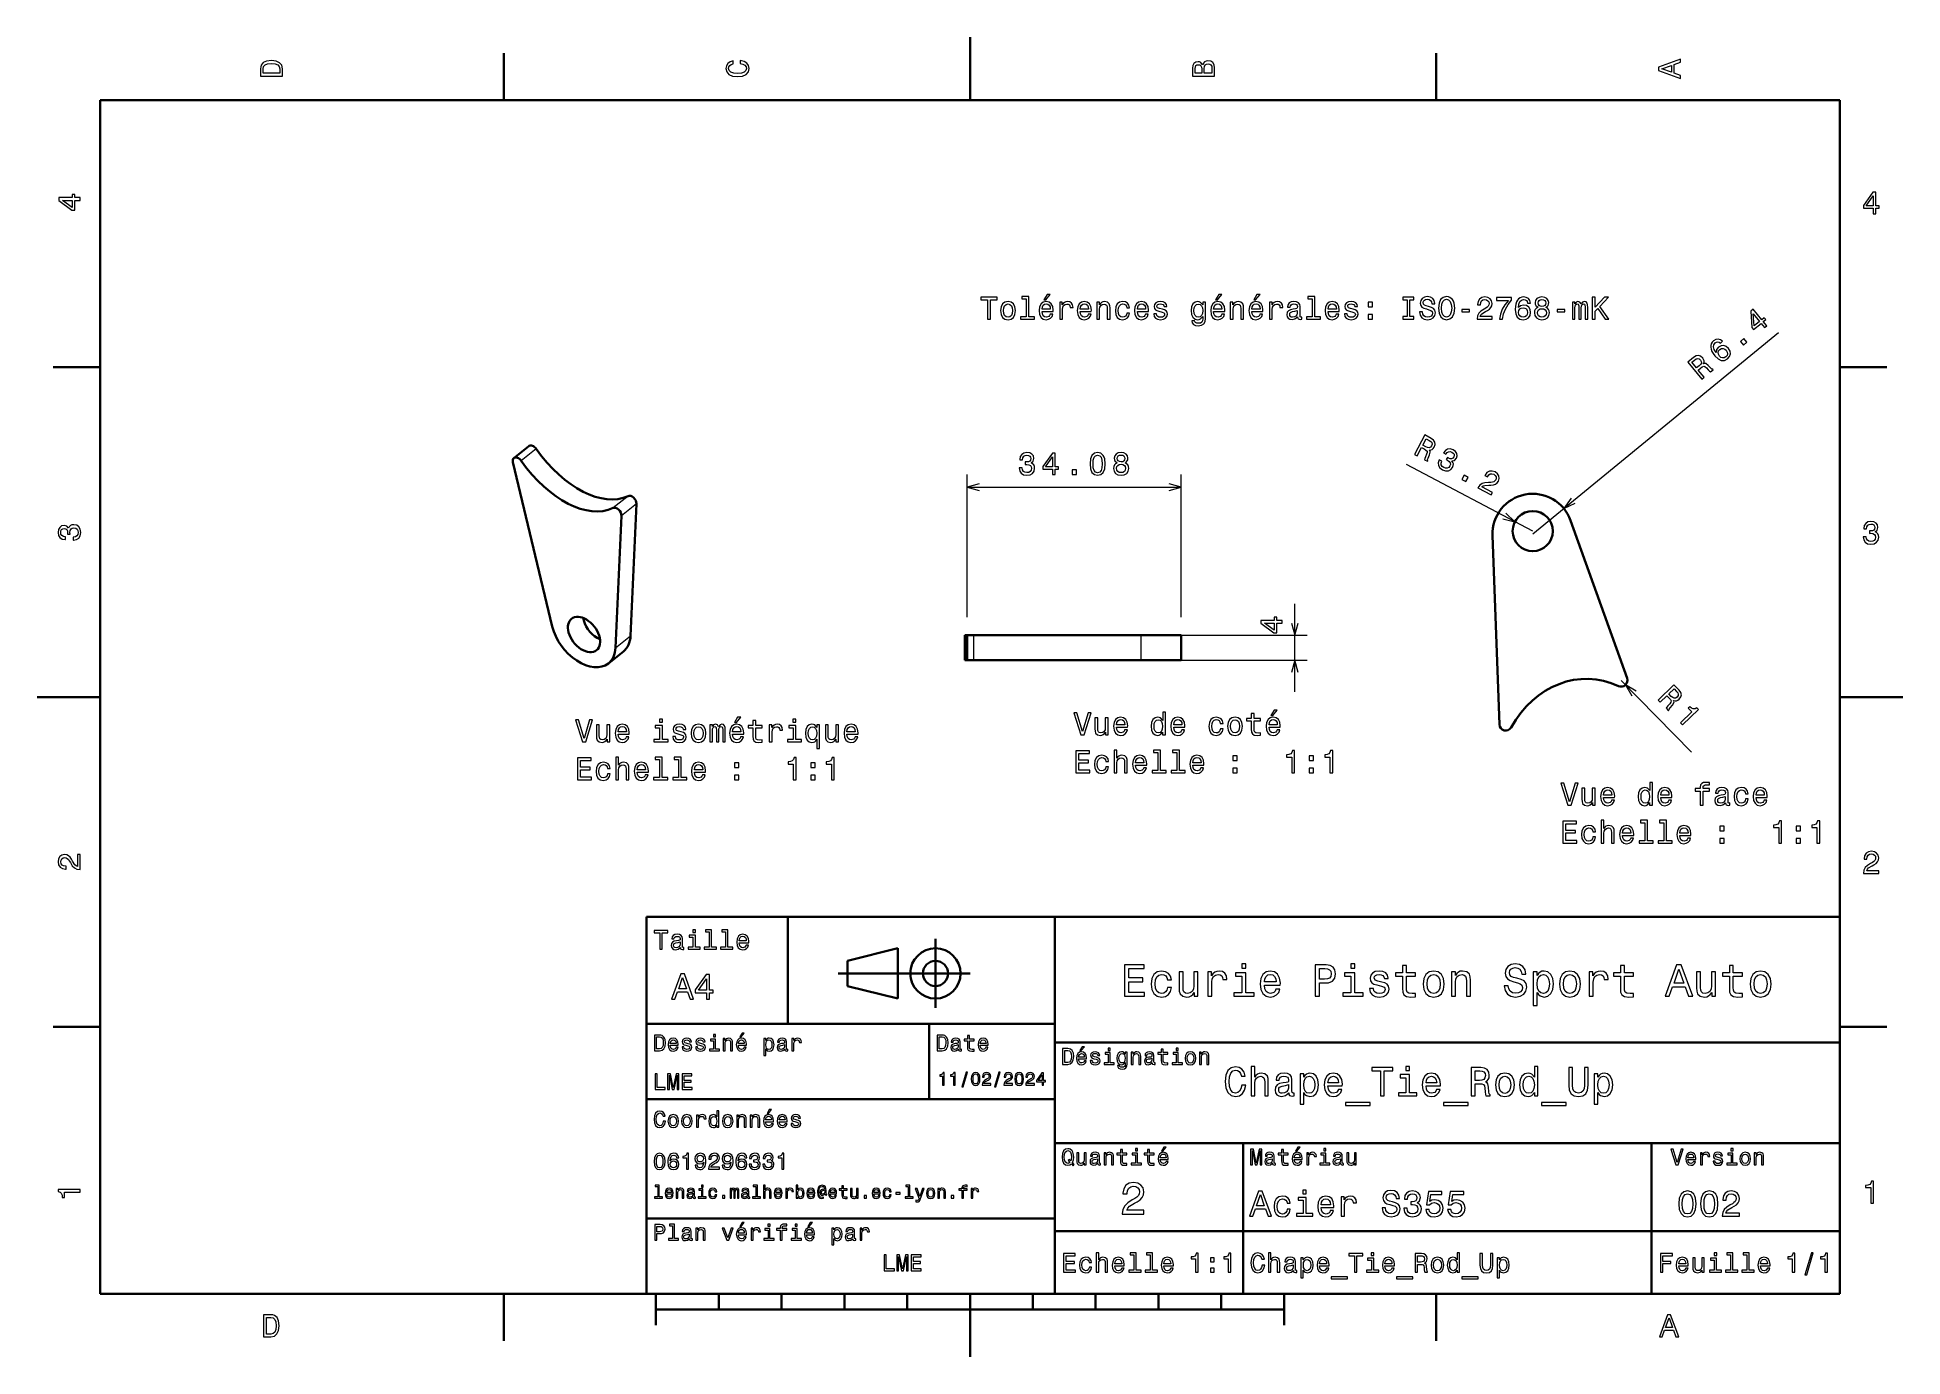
# Model space of a CAD drawing. Extents: x 0 to 297, y 0 to 210.
import ezdxf

# ---------------------------------------------------------------- set-up
doc = ezdxf.new("R2010")
doc.units = 0

msp = doc.modelspace()

# ---------------------------------------------------------------- linework, layer by layer
at = {"color": 7, "lineweight": 35, "ltscale": 0.25}
for p, q in [((148.5, 200), (148.5, 210)), ((10, 105), (0, 105)), ((287, 105), (297, 105)), ((192, 10), (192, 20)), ((148.5, 10), (148.5, 0))]:
    msp.add_line(p, q, dxfattribs=at)
at = {"color": 7, "lineweight": 35, "ltscale": 0.1875}
for p, q in [((74.300003, 200), (74.300003, 207.5)), ((222.699997, 200), (222.699997, 207.5)), ((10, 157.5), (2.5, 157.5)), ((287, 157.5), (294.5, 157.5)), ((10, 52.5), (2.5, 52.5)), ((287, 52.5), (294.5, 52.5)), ((74.300003, 10), (74.300003, 2.5)), ((222.699997, 10), (222.699997, 2.5))]:
    msp.add_line(p, q, dxfattribs=at)
at = {"color": 7, "lineweight": 35}
for p, q in [((287, 200), (10, 200)), ((10, 200), (10, 10)), ((287, 10), (287, 200)), ((75.714378, 142.386551), (81.990395, 116.212608)), ((92.057838, 112.84655), (93.001122, 133.857849)), ((94.454071, 114.750732), (95.397354, 135.762039)), ((232.782974, 100.617355), (231.701569, 130.715652)), ((244.123856, 133.100052), (253.10553, 107.978409)), ((175.727951, 114.83638), (149.048981, 114.83638)), ((175.727951, 110.83638), (149.048981, 110.83638)), ((97, 10), (97, 70)), ((97, 70), (287, 70)), ((162, 10), (162, 70)), ((287, 70), (287, 10)), ((127.5, 61), (148.5, 61)), ((97, 53), (162, 53)), ((162, 50), (287, 50)), ((97, 41), (162, 41)), ((162, 34), (287, 34)), ((257, 10), (257, 34)), ((97, 22), (162, 22)), ((162, 20), (287, 20)), ((10, 10), (287, 10)), ((97, 10), (287, 10)), ((98.5, 7.5), (198.5, 7.5))]:
    msp.add_line(p, q, dxfattribs=at)
at = {"color": 7, "lineweight": 13}
for p, q in [((238.097443, 130.94545), (277.229675, 163.028198)), ((148.048981, 117.69841), (148.048981, 140.390091)), ((182.127945, 117.69841), (182.127945, 140.390091)), ((238.097443, 131.40451), (217.985962, 142.026276)), ((148.048981, 138.390091), (182.127945, 138.390091)), ((177.727951, 114.83638), (202.207794, 114.83638)), ((177.727951, 110.83638), (202.207794, 110.83638))]:
    msp.add_line(p, q, dxfattribs=at)
at = {"color": 7, "lineweight": 35, "ltscale": 0.076517}
for p, q in [((78.261574, 144.938995), (75.865341, 143.034821)), ((90.920135, 110.340485), (93.316376, 112.244659))]:
    msp.add_line(p, q, dxfattribs=at)
at = {"color": 7, "lineweight": 13, "ltscale": 0.076517}
for p, q in [((79.437828, 144.490082), (77.041595, 142.585907)), ((94.057846, 136.987442), (91.661613, 135.083267)), ((95.397354, 135.762039), (93.001122, 133.857849)), ((92.057838, 112.84655), (94.454071, 114.750732))]:
    msp.add_line(p, q, dxfattribs=at)
at = {"color": 7, "lineweight": 13, "ltscale": 0.35}
msp.add_line((200.207794, 105.83638), (200.207794, 119.83638), dxfattribs=at)
at = {"color": 7, "lineweight": 35, "ltscale": 0.006207}
for p, q in [((147.904984, 114.83638), (147.656723, 114.83638)), ((147.904984, 110.83638), (147.656723, 110.83638))]:
    msp.add_line(p, q, dxfattribs=at)
at = {"color": 7, "lineweight": 35, "ltscale": 0.1}
for p, q in [((147.656723, 114.83638), (147.656723, 110.83638)), ((148.048981, 114.83638), (148.048981, 110.83638)), ((182.127945, 110.83638), (182.127945, 114.83638)), ((129, 59), (129, 63))]:
    msp.add_line(p, q, dxfattribs=at)
at = {"color": 7, "lineweight": 13, "ltscale": 0.1}
for p, q in [((147.904984, 114.83638), (147.904984, 110.83638)), ((149.048981, 114.83638), (149.048981, 110.83638)), ((175.727951, 110.83638), (175.727951, 114.83638))]:
    msp.add_line(p, q, dxfattribs=at)
at = {"color": 7, "lineweight": 35, "ltscale": 0.003601}
msp.add_line((148.049026, 114.83638), (147.904984, 114.83638), dxfattribs=at)
at = {"color": 7, "lineweight": 35, "ltscale": 0.025}
for p, q in [((149.048981, 114.83638), (148.048981, 114.83638)), ((149.048981, 110.83638), (148.048981, 110.83638))]:
    msp.add_line(p, q, dxfattribs=at)
at = {"color": 7, "lineweight": 35, "ltscale": 0.16}
for p, q in [((182.127945, 114.83638), (175.727951, 114.83638)), ((182.127945, 110.83638), (175.727951, 110.83638))]:
    msp.add_line(p, q, dxfattribs=at)
at = {"color": 7, "lineweight": 35, "ltscale": 0.0036}
msp.add_line((148.048965, 110.83638), (147.904968, 110.83638), dxfattribs=at)
at = {"color": 7, "lineweight": 13, "ltscale": 0.4}
msp.add_line((252.16391, 107.641747), (263.386597, 96.237732), dxfattribs=at)
at = {"color": 7, "lineweight": 35, "ltscale": 0.425}
msp.add_line((119.5, 53), (119.5, 70), dxfattribs=at)
at = {"color": 7, "lineweight": 35, "ltscale": 0.275}
msp.add_line((143, 55.5), (143, 66.5), dxfattribs=at)
at = {"color": 7, "lineweight": 35, "ltscale": 0.206155}
for p, q in [((129, 63), (137, 65)), ((137, 57), (129, 59))]:
    msp.add_line(p, q, dxfattribs=at)
at = {"color": 7, "lineweight": 35, "ltscale": 0.2}
msp.add_line((137, 65), (137, 57), dxfattribs=at)
at = {"color": 7, "lineweight": 35, "ltscale": 0.3}
msp.add_line((142, 41), (142, 53), dxfattribs=at)
at = {"color": 7, "lineweight": 35, "ltscale": 0.35}
msp.add_line((192, 20), (192, 34), dxfattribs=at)
at = {"color": 7, "lineweight": 35, "ltscale": 0.125}
for p, q in [((98.5, 10), (98.5, 5)), ((198.5, 10), (198.5, 5))]:
    msp.add_line(p, q, dxfattribs=at)
at = {"color": 7, "lineweight": 35, "ltscale": 0.0625}
for p, q in [((108.5, 10), (108.5, 7.5)), ((118.5, 10), (118.5, 7.5)), ((128.5, 10), (128.5, 7.5)), ((138.5, 10), (138.5, 7.5)), ((158.5, 10), (158.5, 7.5)), ((168.5, 10), (168.5, 7.5)), ((178.5, 10), (178.5, 7.5)), ((188.5, 10), (188.5, 7.5))]:
    msp.add_line(p, q, dxfattribs=at)
at = {"color": 7, "lineweight": 13}
for points in [[(35.533215, 204.994965), (35.533215, 203.829971), (39.033215, 203.829971), (39.033215, 204.994965), (38.922264, 205.544678), (38.584366, 205.953171), (38.034657, 206.205338), (37.283215, 206.296112), (36.516644, 206.215424), (36.21405, 206.114563), (35.971977, 205.973343), (35.644165, 205.56485), (35.563473, 205.297562)], [(35.951801, 204.959656), (36.027451, 205.342941), (36.259438, 205.605194), (36.672985, 205.761536), (37.283215, 205.811966), (37.873272, 205.756485), (38.286816, 205.600143), (38.533936, 205.332855), (38.614628, 204.959656), (38.614628, 204.298996), (35.951801, 204.298996)], [(111.93206, 205.817017), (112.35569, 205.716141), (112.658287, 205.549713), (112.844887, 205.317734), (112.905403, 205.045395), (112.814629, 204.71759), (112.54229, 204.460388), (112.098488, 204.28891), (111.483215, 204.233429), (110.872986, 204.28891), (110.424141, 204.455338), (110.151802, 204.71254), (110.055984, 205.045395), (110.106415, 205.287476), (110.247627, 205.494247), (110.474571, 205.655624), (110.787247, 205.766571), (110.787247, 206.245682), (110.308144, 206.094391), (109.94503, 205.832138), (109.718086, 205.474075), (109.637398, 205.045395), (109.763474, 204.510818), (110.116501, 204.10231), (110.696472, 203.840057), (111.483215, 203.749283), (112.269958, 203.840057), (112.84993, 204.10231), (113.208, 204.510818), (113.329041, 205.045395), (113.233215, 205.51442), (112.965927, 205.892654), (112.527161, 206.159943), (111.93206, 206.301163)], [(185.542007, 205.630417), (185.249496, 205.983429), (185.052811, 206.074219), (184.81073, 206.104477), (184.432495, 206.03891), (184.160156, 205.842224), (183.993729, 205.524506), (183.933212, 205.080704), (183.933212, 203.835022), (187.433212, 203.835022), (187.433212, 205.151306), (187.36261, 205.620331), (187.155838, 205.968307), (186.828018, 206.185165), (186.384216, 206.260818), (186.08667, 206.215424), (185.839554, 206.094391), (185.65799, 205.897705)], [(185.385666, 204.984879), (185.385666, 204.298996), (184.351807, 204.298996), (184.351807, 205.025223), (184.382065, 205.297562), (184.472839, 205.489197), (184.629181, 205.605194), (184.86116, 205.645538), (185.093155, 205.600143), (185.254532, 205.479111), (185.355408, 205.272339)], [(187.014618, 205.095825), (187.014618, 204.298996), (185.809296, 204.298996), (185.809296, 205.050446), (185.844589, 205.368164), (185.9505, 205.595108), (186.132065, 205.731277), (186.394302, 205.776657), (186.671692, 205.731277), (186.863327, 205.605194), (186.979324, 205.393372)], [(261.633209, 203.466858), (261.633209, 203.930847), (260.604401, 204.298996), (260.604401, 205.695969), (261.633209, 206.064133), (261.633209, 206.538193), (258.128174, 205.257217), (258.128174, 204.742798)], [(260.17572, 204.460388), (258.632477, 205), (260.17572, 205.539627)], [(6.833213, 184.02739), (6.833213, 184.481277), (5.965778, 184.481277), (5.965778, 184.98056), (5.56232, 184.98056), (5.56232, 184.481277), (3.408862, 184.481277), (3.408862, 184.022339), (5.521974, 182.489197), (5.965778, 182.489197), (5.965778, 184.02739)], [(292.277374, 181.916794), (292.731262, 181.916794), (292.731262, 182.784225), (293.23056, 182.784225), (293.23056, 183.187683), (292.731262, 183.187683), (292.731262, 185.341141), (292.272339, 185.341141), (290.739197, 183.228027), (290.739197, 182.784225), (292.277374, 182.784225)], [(291.162842, 183.187683), (292.277374, 184.756134), (292.277374, 183.187683)], [(5.56232, 182.912827), (3.993876, 184.02739), (5.56232, 184.02739)], [(151.286026, 165.143372), (151.75, 165.143372), (151.75, 168.219742), (152.809082, 168.219742), (152.809082, 168.643372), (150.221909, 168.643372), (150.221909, 168.219742), (151.286026, 168.219742)], [(153.378967, 166.494949), (153.459656, 165.879684), (153.69165, 165.425797), (154.059799, 165.143372), (154.554031, 165.047546), (155.043228, 165.143372), (155.411377, 165.420746), (155.643372, 165.874634), (155.729111, 166.494949), (155.643372, 167.110229), (155.411377, 167.569168), (155.043228, 167.846542), (154.554031, 167.947403), (154.059799, 167.846542), (153.69165, 167.564117), (153.459656, 167.110229)], [(153.832855, 166.5), (153.878235, 166.953888), (154.019455, 167.281708), (154.246399, 167.483429), (154.554031, 167.554031), (154.856628, 167.483429), (155.083572, 167.286743), (155.224777, 166.953888), (155.275223, 166.5), (155.224777, 166.041061), (155.083572, 165.708206), (154.856628, 165.506485), (154.554031, 165.440918), (154.246399, 165.506485), (154.019455, 165.708206), (153.878235, 166.041061)], [(157.42868, 168.391205), (157.42868, 165.516571), (156.515854, 165.516571), (156.515854, 165.143372), (158.780258, 165.143372), (158.780258, 165.516571), (157.872482, 165.516571), (157.872482, 168.764404), (156.732712, 168.764404), (156.732712, 168.391205)], [(159.970459, 166.368881), (161.745682, 166.368881), (161.750717, 166.575653), (161.670029, 167.155624), (161.44812, 167.58934), (161.095108, 167.851578), (160.626083, 167.947403), (160.167145, 167.846542), (159.814117, 167.564117), (159.587173, 167.105194), (159.506485, 166.5), (159.582138, 165.879684), (159.809082, 165.425797), (160.157059, 165.143372), (160.610947, 165.047546), (161.004318, 165.113113), (161.327087, 165.284576), (161.564117, 165.556915), (161.700287, 165.920029), (161.261536, 165.920029), (161.170746, 165.718292), (161.039627, 165.567001), (160.666428, 165.445969), (160.378967, 165.501434), (160.162109, 165.677948), (160.020889, 165.965424), (159.970459, 166.353745)], [(159.970459, 166.742081), (160.02594, 167.090057), (160.162109, 167.34726), (160.368881, 167.503601), (160.641205, 167.559082), (160.908508, 167.503601), (161.11528, 167.34726), (161.241348, 167.090057), (161.286743, 166.742081)], [(160.278091, 168.219742), (160.575653, 168.219742), (161.276657, 169.077087), (160.782425, 169.077087)], [(162.784576, 165.143372), (163.228394, 165.143372), (163.228394, 166.691635), (163.273773, 167.064835), (163.409943, 167.332138), (163.631851, 167.493515), (163.929398, 167.548996), (164.151291, 167.513687), (164.317719, 167.412827), (164.418594, 167.241348), (164.453888, 167.009369), (164.90274, 167.009369), (164.842224, 167.417862), (164.675797, 167.710373), (164.398422, 167.886887), (164.020172, 167.947403), (163.76297, 167.907059), (163.541061, 167.806198), (163.344376, 167.63472), (163.188034, 167.40274), (163.188034, 167.851578), (162.784576, 167.851578)], [(166.042511, 166.368881), (167.817719, 166.368881), (167.822769, 166.575653), (167.742081, 167.155624), (167.520172, 167.58934), (167.167145, 167.851578), (166.69812, 167.947403), (166.239197, 167.846542), (165.886169, 167.564117), (165.659225, 167.105194), (165.578537, 166.5), (165.654175, 165.879684), (165.881119, 165.425797), (166.229111, 165.143372), (166.682999, 165.047546), (167.07637, 165.113113), (167.399139, 165.284576), (167.636169, 165.556915), (167.772339, 165.920029), (167.333572, 165.920029), (167.242798, 165.718292), (167.111664, 165.567001), (166.73848, 165.445969), (166.451004, 165.501434), (166.234146, 165.677948), (166.092941, 165.965424), (166.042511, 166.353745)], [(166.042511, 166.742081), (166.097977, 167.090057), (166.234146, 167.34726), (166.440918, 167.503601), (166.713257, 167.559082), (166.980545, 167.503601), (167.187317, 167.34726), (167.3134, 167.090057), (167.358795, 166.742081)], [(168.690201, 165.143372), (169.134003, 165.143372), (169.134003, 166.706772), (169.179398, 167.064835), (169.325653, 167.327087), (169.552597, 167.48848), (169.855194, 167.548996), (170.09726, 167.498566), (170.248566, 167.362396), (170.324203, 167.135452), (170.349426, 166.832855), (170.349426, 165.143372), (170.793228, 165.143372), (170.793228, 166.92363), (170.773056, 167.281708), (170.682281, 167.579254), (170.384735, 167.851578), (169.920746, 167.947403), (169.663544, 167.912109), (169.446686, 167.816284), (169.260086, 167.654892), (169.113831, 167.438034), (169.113831, 167.851578), (168.690201, 167.851578)], [(173.451004, 166.953888), (173.889771, 166.953888), (173.798996, 167.357346), (173.582138, 167.675079), (173.244232, 167.871765), (172.805481, 167.947403), (172.32132, 167.846542), (171.953171, 167.564117), (171.721191, 167.105194), (171.640488, 166.489914), (171.716141, 165.879684), (171.943085, 165.425797), (172.301147, 165.143372), (172.790344, 165.047546), (173.22406, 165.123199), (173.561966, 165.335007), (173.793945, 165.667862), (173.894806, 166.111664), (173.471191, 166.111664), (173.395538, 165.829254), (173.254318, 165.617432), (173.052597, 165.486313), (172.805481, 165.445969), (172.497833, 165.51152), (172.27594, 165.713257), (172.139771, 166.041061), (172.094376, 166.505035), (172.139771, 166.958939), (172.280975, 167.286743), (172.507935, 167.48848), (172.805481, 167.559082), (173.067719, 167.513687), (173.264404, 167.39769), (173.395538, 167.206055)], [(175.150574, 166.368881), (176.925797, 166.368881), (176.930832, 166.575653), (176.850143, 167.155624), (176.628235, 167.58934), (176.275223, 167.851578), (175.806198, 167.947403), (175.34726, 167.846542), (174.994232, 167.564117), (174.767288, 167.105194), (174.6866, 166.5), (174.762253, 165.879684), (174.989197, 165.425797), (175.337173, 165.143372), (175.791061, 165.047546), (176.184433, 165.113113), (176.507202, 165.284576), (176.744232, 165.556915), (176.880402, 165.920029), (176.44165, 165.920029), (176.350861, 165.718292), (176.219742, 165.567001), (175.846542, 165.445969), (175.559082, 165.501434), (175.342224, 165.677948), (175.201004, 165.965424), (175.150574, 166.353745)], [(175.150574, 166.742081), (175.206055, 167.090057), (175.342224, 167.34726), (175.548996, 167.503601), (175.82132, 167.559082), (176.088623, 167.503601), (176.295395, 167.34726), (176.421478, 167.090057), (176.466858, 166.742081)], [(179.124634, 166.721909), (178.695969, 166.822769), (178.378235, 166.938766), (178.272339, 167.175797), (178.302597, 167.342224), (178.408508, 167.463257), (178.579971, 167.53891), (178.827087, 167.569168), (179.064117, 167.53891), (179.250717, 167.44812), (179.371765, 167.311966), (179.422195, 167.130402), (179.855911, 167.130402), (179.855911, 167.140488), (179.780258, 167.468292), (179.573486, 167.72551), (179.250717, 167.886887), (178.827087, 167.947403), (178.398407, 167.886887), (178.085739, 167.720459), (177.889053, 167.473343), (177.828522, 167.16066), (177.873917, 166.858063), (178.015137, 166.646255), (178.247116, 166.494949), (178.585022, 166.389053), (179.079254, 166.268005), (179.381836, 166.141937), (179.46254, 166.041061), (179.492798, 165.889771), (179.447403, 165.703171), (179.32637, 165.561966), (179.129684, 165.471176), (178.867432, 165.440918), (178.590057, 165.471176), (178.388336, 165.577087), (178.252167, 165.748566), (178.196686, 165.985596), (177.768005, 165.985596), (177.838623, 165.582138), (178.045395, 165.289627), (178.373199, 165.113113), (178.827087, 165.047546), (179.301147, 165.113113), (179.649139, 165.289627), (179.860947, 165.572052), (179.9366, 165.940201), (179.881119, 166.257919), (179.724777, 166.474777), (179.467575, 166.615997)], [(185.978394, 165.264404), (185.978394, 167.851578), (185.554749, 167.851578), (185.554749, 167.412827), (185.206772, 167.811234), (184.994949, 167.912109), (184.757919, 167.947403), (184.329254, 167.846542), (183.996399, 167.564117), (183.779541, 167.110229), (183.703888, 166.5), (183.779541, 165.88472), (183.996399, 165.430832), (184.329254, 165.143372), (184.757919, 165.047546), (185, 165.082855), (185.201721, 165.17363), (185.554749, 165.556915), (185.554749, 165.17363), (185.514404, 164.871033), (185.403458, 164.654175), (185.191635, 164.528091), (184.873917, 164.482712), (184.596542, 164.51297), (184.399857, 164.588623), (184.283859, 164.719742), (184.248566, 164.896255), (183.819885, 164.896255), (183.819885, 164.876083), (183.885437, 164.553314), (184.087173, 164.311234), (184.409943, 164.154892), (184.848694, 164.099426), (185.373199, 164.175079), (185.721176, 164.386887), (185.917862, 164.755051)], [(184.162827, 166.5), (184.208206, 166.948853), (184.344376, 167.281708), (184.556198, 167.478394), (184.838623, 167.548996), (185.136169, 167.478394), (185.358063, 167.281708), (185.494232, 166.948853), (185.544662, 166.5), (185.494232, 166.041061), (185.358063, 165.713257), (185.136169, 165.51152), (184.838623, 165.445969), (184.556198, 165.51152), (184.344376, 165.713257), (184.208206, 166.046112)], [(187.294662, 166.368881), (189.069885, 166.368881), (189.074921, 166.575653), (188.994232, 167.155624), (188.772339, 167.58934), (188.419312, 167.851578), (187.950287, 167.947403), (187.491348, 167.846542), (187.138321, 167.564117), (186.911377, 167.105194), (186.830688, 166.5), (186.906342, 165.879684), (187.133286, 165.425797), (187.481262, 165.143372), (187.93515, 165.047546), (188.328522, 165.113113), (188.651291, 165.284576), (188.888321, 165.556915), (189.02449, 165.920029), (188.585724, 165.920029), (188.494949, 165.718292), (188.363831, 165.567001), (187.990631, 165.445969), (187.703171, 165.501434), (187.486313, 165.677948), (187.345093, 165.965424), (187.294662, 166.353745)], [(187.294662, 166.742081), (187.350143, 167.090057), (187.486313, 167.34726), (187.693085, 167.503601), (187.965424, 167.559082), (188.232712, 167.503601), (188.439484, 167.34726), (188.565552, 167.090057), (188.610947, 166.742081)], [(187.602295, 168.219742), (187.899857, 168.219742), (188.600861, 169.077087), (188.106628, 169.077087)], [(189.942352, 165.143372), (190.386169, 165.143372), (190.386169, 166.706772), (190.431549, 167.064835), (190.577805, 167.327087), (190.804749, 167.48848), (191.107346, 167.548996), (191.349426, 167.498566), (191.500717, 167.362396), (191.57637, 167.135452), (191.601578, 166.832855), (191.601578, 165.143372), (192.04538, 165.143372), (192.04538, 166.92363), (192.025208, 167.281708), (191.934433, 167.579254), (191.636887, 167.851578), (191.172913, 167.947403), (190.91571, 167.912109), (190.698853, 167.816284), (190.512238, 167.654892), (190.365997, 167.438034), (190.365997, 167.851578), (189.942352, 167.851578)], [(193.366714, 166.368881), (195.141922, 166.368881), (195.146973, 166.575653), (195.066284, 167.155624), (194.844376, 167.58934), (194.491348, 167.851578), (194.022339, 167.947403), (193.5634, 167.846542), (193.210373, 167.564117), (192.983429, 167.105194), (192.90274, 166.5), (192.978378, 165.879684), (193.205322, 165.425797), (193.553314, 165.143372), (194.007202, 165.047546), (194.400574, 165.113113), (194.723343, 165.284576), (194.960373, 165.556915), (195.096542, 165.920029), (194.657776, 165.920029), (194.567001, 165.718292), (194.435883, 165.567001), (194.062683, 165.445969), (193.775208, 165.501434), (193.55835, 165.677948), (193.417145, 165.965424), (193.366714, 166.353745)], [(193.366714, 166.742081), (193.42218, 167.090057), (193.55835, 167.34726), (193.765121, 167.503601), (194.03746, 167.559082), (194.304749, 167.503601), (194.51152, 167.34726), (194.637604, 167.090057), (194.682983, 166.742081)], [(193.674347, 168.219742), (193.971893, 168.219742), (194.672913, 169.077087), (194.178665, 169.077087)], [(196.180832, 165.143372), (196.624634, 165.143372), (196.624634, 166.691635), (196.670029, 167.064835), (196.806183, 167.332138), (197.028091, 167.493515), (197.325638, 167.548996), (197.547546, 167.513687), (197.713974, 167.412827), (197.814835, 167.241348), (197.850143, 167.009369), (198.298981, 167.009369), (198.238464, 167.417862), (198.072037, 167.710373), (197.794662, 167.886887), (197.416412, 167.947403), (197.15921, 167.907059), (196.937317, 167.806198), (196.740631, 167.63472), (196.58429, 167.40274), (196.58429, 167.851578), (196.180832, 167.851578)], [(200.65921, 165.496399), (200.65921, 165.481262), (200.684433, 165.309799), (200.760071, 165.188766), (201.077805, 165.092941), (201.324921, 165.133286), (201.324921, 165.476227), (201.219009, 165.46109), (201.077805, 165.526657), (201.052582, 165.728394), (201.052582, 167.130402), (200.992065, 167.48848), (200.815552, 167.740631), (200.507919, 167.891937), (200.074203, 167.947403), (199.650574, 167.886887), (199.337891, 167.715424), (199.141205, 167.44812), (199.075638, 167.095108), (199.075638, 167.064835), (199.47406, 167.064835), (199.509369, 167.276657), (199.620316, 167.427948), (199.801865, 167.518738), (200.059067, 167.554031), (200.306183, 167.528824), (200.482697, 167.453171), (200.588608, 167.322052), (200.623917, 167.140488), (200.603745, 166.92868), (200.523041, 166.822769), (200.32132, 166.772339), (199.943085, 166.731995), (199.509369, 166.641205), (199.201721, 166.479828), (199.020172, 166.227661), (198.964691, 165.854462), (199.015121, 165.521606), (199.171463, 165.27449), (199.42363, 165.118149), (199.771606, 165.062683), (200.240631, 165.168594)], [(200.60878, 166.091492), (200.548264, 165.829254), (200.386887, 165.627518), (200.144806, 165.496399), (199.84726, 165.451004), (199.655609, 165.476227), (199.51944, 165.556915), (199.433716, 165.69812), (199.408493, 165.894806), (199.428665, 166.07132), (199.509369, 166.197403), (199.832123, 166.338623), (200.240631, 166.399139), (200.60878, 166.520172)], [(202.969009, 168.391205), (202.969009, 165.516571), (202.056183, 165.516571), (202.056183, 165.143372), (204.320602, 165.143372), (204.320602, 165.516571), (203.412811, 165.516571), (203.412811, 168.764404), (202.273041, 168.764404), (202.273041, 168.391205)], [(205.510803, 166.368881), (207.286011, 166.368881), (207.291061, 166.575653), (207.210358, 167.155624), (206.988464, 167.58934), (206.635437, 167.851578), (206.166412, 167.947403), (205.707489, 167.846542), (205.354462, 167.564117), (205.127518, 167.105194), (205.046814, 166.5), (205.122467, 165.879684), (205.349411, 165.425797), (205.697403, 165.143372), (206.151291, 165.047546), (206.544662, 165.113113), (206.867432, 165.284576), (207.104462, 165.556915), (207.240631, 165.920029), (206.801865, 165.920029), (206.71109, 165.718292), (206.579956, 165.567001), (206.206757, 165.445969), (205.919296, 165.501434), (205.702438, 165.677948), (205.561234, 165.965424), (205.510803, 166.353745)], [(205.510803, 166.742081), (205.566269, 167.090057), (205.702438, 167.34726), (205.90921, 167.503601), (206.181549, 167.559082), (206.448837, 167.503601), (206.655609, 167.34726), (206.781693, 167.090057), (206.827087, 166.742081)], [(209.484863, 166.721909), (209.056183, 166.822769), (208.738464, 166.938766), (208.632553, 167.175797), (208.662811, 167.342224), (208.768723, 167.463257), (208.940186, 167.53891), (209.187317, 167.569168), (209.424347, 167.53891), (209.610947, 167.44812), (209.731979, 167.311966), (209.78241, 167.130402), (210.216125, 167.130402), (210.216125, 167.140488), (210.140472, 167.468292), (209.933716, 167.72551), (209.610947, 167.886887), (209.187317, 167.947403), (208.758636, 167.886887), (208.445953, 167.720459), (208.249268, 167.473343), (208.188751, 167.16066), (208.234146, 166.858063), (208.375351, 166.646255), (208.60733, 166.494949), (208.945236, 166.389053), (209.439468, 166.268005), (209.742065, 166.141937), (209.822754, 166.041061), (209.853012, 165.889771), (209.807632, 165.703171), (209.686584, 165.561966), (209.489899, 165.471176), (209.227661, 165.440918), (208.950287, 165.471176), (208.74855, 165.577087), (208.612381, 165.748566), (208.556915, 165.985596), (208.128235, 165.985596), (208.198837, 165.582138), (208.405609, 165.289627), (208.733429, 165.113113), (209.187317, 165.047546), (209.661377, 165.113113), (210.009354, 165.289627), (210.221176, 165.572052), (210.296814, 165.940201), (210.241348, 166.257919), (210.085007, 166.474777), (209.827805, 166.615997)], [(211.890472, 167.100143), (212.586441, 167.100143), (212.586441, 167.851578), (211.890472, 167.851578)], [(218.078522, 165.567001), (217.432983, 165.567001), (217.432983, 165.143372), (219.188019, 165.143372), (219.188019, 165.567001), (218.542496, 165.567001), (218.542496, 168.219742), (219.188019, 168.219742), (219.188019, 168.643372), (217.432983, 168.643372), (217.432983, 168.219742), (218.078522, 168.219742)], [(220.549713, 166.298264), (220.090759, 166.298264), (220.191635, 165.763687), (220.443787, 165.370316), (220.832123, 165.133286), (221.356628, 165.047546), (221.876068, 165.128235), (222.264404, 165.350143), (222.51152, 165.69812), (222.602295, 166.157059), (222.526642, 166.570602), (222.314835, 166.837891), (221.971893, 167.014404), (221.51297, 167.145538), (221.119598, 167.241348), (220.862381, 167.35231), (220.716125, 167.513687), (220.670746, 167.765854), (220.716125, 167.992798), (220.84726, 168.164261), (221.048981, 168.280258), (221.326355, 168.320602), (221.60878, 168.270172), (221.830688, 168.134003), (221.976929, 167.907059), (222.047546, 167.599426), (222.50647, 167.599426), (222.50647, 167.609512), (222.425781, 168.083572), (222.188751, 168.4366), (221.815552, 168.658508), (221.311234, 168.734146), (220.85733, 168.658508), (220.504303, 168.446686), (220.277374, 168.118881), (220.196686, 167.695251), (220.262238, 167.317001), (220.453888, 167.059799), (220.75647, 166.888321), (221.170013, 166.757202), (221.578522, 166.641205), (221.886169, 166.530258), (222.072754, 166.368881), (222.138321, 166.106628), (222.077805, 165.83934), (221.921463, 165.637604), (221.684433, 165.51152), (221.376801, 165.471176), (221.033844, 165.526657), (220.771606, 165.688034), (220.605179, 165.950287)], [(223.086456, 166.893372), (223.177231, 166.106628), (223.439484, 165.526657), (223.847977, 165.168594), (224.382568, 165.047546), (224.912109, 165.168594), (225.325653, 165.526657), (225.582855, 166.106628), (225.678665, 166.893372), (225.582855, 167.675079), (225.471893, 167.992798), (225.325653, 168.255035), (224.912109, 168.613113), (224.659943, 168.703888), (224.382568, 168.739197), (223.842926, 168.613113), (223.434433, 168.260086), (223.177231, 167.680115)], [(223.570602, 166.893372), (223.626068, 167.503601), (223.792511, 167.952454), (224.049713, 168.224777), (224.382568, 168.320602), (224.710358, 168.224777), (224.967575, 167.947403), (225.134003, 167.498566), (225.194519, 166.893372), (225.134003, 166.283142), (224.967575, 165.83429), (224.710358, 165.561966), (224.382568, 165.471176), (224.049713, 165.561966), (223.792511, 165.83429), (223.626068, 166.278091)], [(226.80835, 166.298264), (228.028809, 166.298264), (228.028809, 166.696686), (226.80835, 166.696686)], [(229.22406, 165.143372), (231.629684, 165.143372), (231.629684, 165.577087), (229.728394, 165.577087), (229.83429, 165.814117), (230.015854, 166.010803), (230.575653, 166.368881), (230.873199, 166.520172), (231.206055, 166.73703), (231.443085, 166.989197), (231.579254, 167.286743), (231.629684, 167.624634), (231.543945, 168.048264), (231.306915, 168.381119), (230.943802, 168.592941), (230.474792, 168.668594), (229.990631, 168.582855), (229.622482, 168.345825), (229.385437, 167.967575), (229.304749, 167.468292), (229.304749, 167.39769), (229.763687, 167.39769), (229.763687, 167.438034), (229.809082, 167.780975), (229.945251, 168.033142), (230.162109, 168.194519), (230.44957, 168.25), (230.742065, 168.19957), (230.958923, 168.073486), (231.100143, 167.876801), (231.150574, 167.629684), (231.115265, 167.39769), (231.019455, 167.201004), (230.858063, 167.029541), (230.636169, 166.878235), (230.338623, 166.716858), (229.844391, 166.404175), (229.496399, 166.07132), (229.289627, 165.667862), (229.22406, 165.158508)], [(232.789627, 165.143372), (233.298996, 165.143372), (233.465424, 165.97551), (233.757935, 166.752167), (234.171478, 167.473343), (234.71109, 168.149139), (234.71109, 168.567719), (232.310516, 168.567719), (232.310516, 168.108795), (234.226959, 168.108795), (233.672195, 167.427948), (233.253601, 166.716858), (232.96109, 165.960373)], [(237.73703, 167.700287), (237.64122, 168.108795), (237.419312, 168.411377), (237.076385, 168.603027), (236.632568, 168.668594), (236.335022, 168.633286), (236.07782, 168.53746), (235.850861, 168.381119), (235.659225, 168.159225), (235.507935, 167.881851), (235.396973, 167.543945), (235.326385, 167.145538), (235.306213, 166.696686), (235.386902, 165.980545), (235.634003, 165.46109), (236.032425, 165.148422), (236.577087, 165.042511), (237.066284, 165.133286), (237.439484, 165.370316), (237.681564, 165.743515), (237.767303, 166.217575), (237.681564, 166.696686), (237.449585, 167.064835), (237.091507, 167.296829), (236.647705, 167.377518), (236.168594, 167.276657), (235.810516, 166.989197), (235.886169, 167.543945), (236.047546, 167.942368), (236.294678, 168.179398), (236.637604, 168.260086), (236.889771, 168.219742), (237.081421, 168.113831), (237.207489, 167.937317), (237.273071, 167.700287)], [(237.278107, 166.21254), (237.222626, 165.894806), (237.081421, 165.65274), (236.854462, 165.491348), (236.572052, 165.440918), (236.274506, 165.491348), (236.047546, 165.64769), (235.901306, 165.889771), (235.855911, 166.207489), (235.906342, 166.520172), (236.047546, 166.757202), (236.279541, 166.908508), (236.592224, 166.963974), (236.864563, 166.908508), (237.081421, 166.762253), (237.222626, 166.525223)], [(238.937332, 167.029541), (238.680115, 166.888321), (238.503601, 166.691635), (238.39267, 166.444519), (238.357361, 166.146973), (238.438049, 165.69812), (238.670044, 165.350143), (239.048279, 165.128235), (239.562683, 165.042511), (240.072052, 165.128235), (240.450287, 165.350143), (240.682281, 165.69812), (240.768021, 166.146973), (240.727676, 166.444519), (240.621765, 166.691635), (240.440216, 166.888321), (240.188049, 167.029541), (240.389771, 167.150574), (240.530991, 167.317001), (240.61673, 167.518738), (240.646973, 167.765854), (240.566284, 168.123917), (240.354477, 168.411377), (240.011536, 168.597977), (239.562683, 168.668594), (239.108795, 168.597977), (238.765869, 168.411377), (238.549011, 168.123917), (238.473358, 167.765854), (238.498566, 167.518738), (238.584305, 167.317001)], [(238.841507, 166.157059), (238.886902, 166.424347), (239.033142, 166.626083), (239.260101, 166.757202), (239.562683, 166.802597), (239.860229, 166.757202), (240.087189, 166.626083), (240.233429, 166.424347), (240.283875, 166.157059), (240.233429, 165.869598), (240.087189, 165.65274), (239.860229, 165.51152), (239.562683, 165.466141), (239.260101, 165.51152), (239.033142, 165.65274), (238.886902, 165.869598)], [(238.952454, 167.72551), (238.992798, 167.947403), (239.113831, 168.118881), (239.305481, 168.224777), (239.562683, 168.265137), (239.81485, 168.224777), (240.0065, 168.118881), (240.127533, 167.947403), (240.172913, 167.72551), (240.127533, 167.498566), (240.0065, 167.322052), (239.81485, 167.206055), (239.562683, 167.170746), (239.305481, 167.21109), (239.113831, 167.322052), (238.992798, 167.498566)], [(241.988495, 166.298264), (243.208954, 166.298264), (243.208954, 166.696686), (241.988495, 166.696686)], [(244.414276, 165.143372), (244.822784, 165.143372), (244.822784, 166.953888), (244.847992, 167.226227), (244.923645, 167.422913), (245.039642, 167.53891), (245.190948, 167.58429), (245.311981, 167.543945), (245.39267, 167.443085), (245.433014, 167.271606), (245.448151, 167.044662), (245.448151, 165.143372), (245.831421, 165.143372), (245.831421, 166.953888), (245.856644, 167.221176), (245.932281, 167.417862), (246.053329, 167.53891), (246.20462, 167.58429), (246.325653, 167.543945), (246.406357, 167.443085), (246.456787, 167.044662), (246.456787, 165.143372), (246.865295, 165.143372), (246.865295, 167.014404), (246.840073, 167.40274), (246.759384, 167.700287), (246.597992, 167.881851), (246.335754, 167.947403), (246.028107, 167.846542), (245.791077, 167.554031), (245.604492, 167.841492), (245.291809, 167.947403), (245.004333, 167.846542), (244.807648, 167.564117), (244.807648, 167.851578), (244.414276, 167.851578)], [(247.576385, 165.143372), (248.040375, 165.143372), (248.040375, 166.389053), (248.453918, 166.832855), (249.628983, 165.143372), (250.193817, 165.143372), (248.781708, 167.170746), (250.153473, 168.643372), (249.538208, 168.643372), (248.040375, 167.02449), (248.040375, 168.643372), (247.576385, 168.643372)], [(275.002258, 163.788269), (275.353241, 164.076035), (274.803284, 164.746841), (275.189392, 165.063385), (274.933594, 165.375397), (274.547485, 165.058838), (273.18219, 166.724167), (272.827271, 166.433197), (272.981384, 163.827057), (273.262756, 163.483841), (274.452271, 164.459076)], [(211.890472, 165.143372), (212.586441, 165.143372), (212.586441, 165.894806), (211.890472, 165.894806)], [(273.334595, 164.064438), (273.202087, 165.983994), (274.196472, 164.771072)], [(268.324341, 161.619751), (267.991241, 161.874908), (267.627777, 161.968216), (267.241089, 161.898987), (266.856323, 161.668304), (266.64859, 161.452362), (266.510437, 161.215195), (266.434052, 160.950409), (266.426544, 160.657288), (266.485413, 160.346863), (266.613831, 160.015228), (266.811829, 159.662354), (267.080811, 159.30246), (267.59726, 158.799805), (268.117706, 158.554779), (268.624023, 158.565582), (269.112396, 158.82901), (269.433136, 159.209366), (269.571472, 159.629272), (269.522064, 160.071365), (269.287781, 160.492325), (268.917725, 160.808472), (268.504913, 160.946091), (268.080933, 160.898468), (267.686554, 160.679489), (267.380005, 160.297729), (267.28537, 159.848404), (266.992126, 160.325378), (266.864349, 160.735794), (266.905151, 161.075775), (267.119202, 161.355606), (267.339783, 161.484283), (267.555145, 161.52388), (267.764557, 161.467316), (267.965515, 161.325577)], [(268.912689, 160.178268), (269.071228, 159.897385), (269.115509, 159.620667), (269.042328, 159.351974), (268.855896, 159.133911), (268.593811, 158.984268), (268.319183, 158.961273), (268.052612, 159.055756), (267.816071, 159.272675), (267.65683, 159.546463), (267.615753, 159.81929), (267.699219, 160.083374), (267.905853, 160.324524), (268.151642, 160.454285), (268.412048, 160.478668), (268.671539, 160.384903)], [(271.629486, 161.023087), (272.167694, 161.46434), (271.691284, 162.045456), (271.153076, 161.604202)], [(265.018585, 155.603104), (265.381287, 155.900467), (264.444427, 157.043182), (264.814941, 157.346939), (265.097534, 157.559067), (265.313904, 157.645157), (265.513, 157.593201), (265.740662, 157.395065), (266.047943, 157.060043), (266.259979, 156.849136), (266.418701, 156.751007), (266.828217, 157.086731), (266.767456, 157.160828), (266.588226, 157.196503), (266.390747, 157.373718), (266.005341, 157.788147), (265.673645, 158.05748), (265.500824, 158.085342), (265.299652, 158.044342), (265.375732, 158.269745), (265.373016, 158.495773), (265.302521, 158.72493), (265.156464, 158.950806), (264.833282, 159.233643), (264.47583, 159.351456), (264.096924, 159.28862), (263.704346, 159.051544), (262.79953, 158.309738)], [(263.874725, 158.636917), (264.131836, 158.808563), (264.360291, 158.871948), (264.577484, 158.821777), (264.788452, 158.636047), (264.934906, 158.377884), (264.941528, 158.155045), (264.819672, 157.937759), (264.589935, 157.716827), (264.172638, 157.374695), (263.434021, 158.275604)], [(219.267822, 143.611069), (219.682556, 143.392029), (220.372635, 144.698669), (220.796295, 144.474915), (221.101395, 144.296661), (221.264633, 144.1306), (221.293945, 143.92691), (221.19957, 143.640259), (221.009903, 143.227127), (220.89769, 142.94989), (220.868774, 142.765533), (221.337021, 142.518234), (221.381775, 142.602966), (221.345154, 142.782013), (221.431946, 143.032745), (221.66452, 143.548691), (221.784195, 143.958862), (221.742859, 144.128983), (221.627075, 144.298508), (221.864334, 144.315781), (222.071625, 144.405914), (222.255524, 144.559738), (222.40712, 144.781952), (222.542526, 145.189529), (222.512527, 145.564682), (222.307693, 145.889587), (221.936966, 146.159531), (220.902359, 146.705948)], [(221.620819, 145.841721), (221.878723, 145.671295), (222.025726, 145.485291), (222.06369, 145.26561), (221.974289, 144.999146), (221.793091, 144.764038), (221.590256, 144.671555), (221.342728, 144.699631), (221.050003, 144.825714), (220.572845, 145.077713), (221.116898, 146.107864)], [(156.34552, 141.489517), (156.34552, 141.454208), (156.426208, 140.970062), (156.663239, 140.606949), (157.036438, 140.374969), (157.530685, 140.28923), (158.055176, 140.374969), (158.448547, 140.596863), (158.700714, 140.94989), (158.791489, 141.403778), (158.751144, 141.701324), (158.640198, 141.943405), (158.458633, 142.130005), (158.216553, 142.266174), (158.544373, 142.538513), (158.66037, 142.972229), (158.584717, 143.365601), (158.367859, 143.663147), (158.014832, 143.849747), (157.530685, 143.915314), (157.076782, 143.83461), (156.728806, 143.612717), (156.501862, 143.259689), (156.426208, 142.790665), (156.426208, 142.755371), (156.875061, 142.755371), (156.915405, 143.078125), (157.046539, 143.31012), (157.258347, 143.451324), (157.555893, 143.50177), (157.818146, 143.461426), (158.009781, 143.355515), (158.125778, 143.184036), (158.171173, 142.952057), (158.125778, 142.704926), (158.004745, 142.538513), (157.792923, 142.437637), (157.505463, 142.407379), (157.308777, 142.41243), (157.308777, 142.014008), (157.555893, 142.024094), (157.873627, 141.978699), (158.110657, 141.857666), (158.251862, 141.66098), (158.302292, 141.403778), (158.246826, 141.111267), (158.100571, 140.894409), (157.868576, 140.75824), (157.560944, 140.71286), (157.243225, 140.76329), (157.01123, 140.914581), (156.864975, 141.156662), (156.809494, 141.489517)], [(161.629822, 140.390091), (162.08371, 140.390091), (162.08371, 141.257523), (162.582993, 141.257523), (162.582993, 141.66098), (162.08371, 141.66098), (162.08371, 143.814438), (161.624771, 143.814438), (160.091629, 141.701324), (160.091629, 141.257523), (161.629822, 141.257523)], [(160.515259, 141.66098), (161.629822, 143.229431), (161.629822, 141.66098)], [(167.60907, 142.099747), (167.684723, 141.307953), (167.921753, 140.743118), (168.299988, 140.400177), (168.824478, 140.28923), (169.343933, 140.400177), (169.722183, 140.743118), (169.954163, 141.307953), (170.034866, 142.099747), (169.954163, 142.88649), (169.858353, 143.199173), (169.722183, 143.456375), (169.343933, 143.799316), (168.824478, 143.915314), (168.299988, 143.799316), (167.921753, 143.451324), (167.684723, 142.88649)], [(168.093216, 142.099747), (168.13356, 142.709976), (168.259644, 143.148743), (168.486588, 143.405945), (168.824478, 143.496719), (169.157333, 143.405945), (169.384277, 143.148743), (169.510361, 142.709976), (169.550705, 142.099747), (169.510361, 141.484467), (169.384277, 141.045715), (169.157333, 140.788513), (168.824478, 140.702774), (168.486588, 140.788513), (168.259644, 141.045715), (168.13356, 141.484467)], [(171.93515, 142.27626), (171.677948, 142.13504), (171.501434, 141.938354), (171.390472, 141.691238), (171.355179, 141.393692), (171.435867, 140.944855), (171.667862, 140.596863), (172.046097, 140.374969), (172.560501, 140.28923), (173.06987, 140.374969), (173.44812, 140.596863), (173.680099, 140.944855), (173.765839, 141.393692), (173.725494, 141.691238), (173.619583, 141.938354), (173.438034, 142.13504), (173.185867, 142.27626), (173.387604, 142.397293), (173.528809, 142.563721), (173.614548, 142.765442), (173.644806, 143.012573), (173.564102, 143.370636), (173.352295, 143.658112), (173.009354, 143.844696), (172.560501, 143.915314), (172.106613, 143.844696), (171.763672, 143.658112), (171.546814, 143.370636), (171.471176, 143.012573), (171.496384, 142.765442), (171.582123, 142.563721)], [(171.950272, 142.972229), (171.990616, 143.194122), (172.111664, 143.365601), (172.303299, 143.471497), (172.560501, 143.511841), (172.812668, 143.471497), (173.004318, 143.365601), (173.125351, 143.194122), (173.170731, 142.972229), (173.125351, 142.74527), (173.004318, 142.568756), (172.812668, 142.452774), (172.560501, 142.417465), (172.303299, 142.457809), (172.111664, 142.568756), (171.990616, 142.74527)], [(223.220795, 142.766678), (223.204315, 142.735458), (223.049561, 142.269669), (223.089569, 141.837891), (223.311234, 141.458466), (223.708221, 141.15184), (224.212051, 140.982697), (224.663528, 140.995209), (225.051361, 141.189606), (225.343613, 141.548569), (225.446884, 141.830521), (225.461838, 142.09639), (225.388428, 142.346176), (225.237976, 142.579636), (225.655029, 142.667358), (225.960144, 142.996704), (226.076965, 143.379868), (226.024155, 143.744247), (225.799133, 144.074127), (225.401642, 144.3582), (224.962616, 144.498825), (224.55127, 144.465118), (224.18573, 144.258942), (223.899811, 143.879532), (223.883316, 143.848312), (224.280212, 143.638702), (224.466629, 143.905258), (224.690903, 144.049164), (224.944153, 144.075104), (225.23082, 143.980743), (225.443863, 143.822601), (225.563873, 143.63945), (225.586365, 143.433655), (225.518158, 143.207321), (225.36261, 143.01001), (225.177856, 142.919373), (224.943451, 142.929092), (224.67514, 143.036591), (224.503571, 143.132904), (224.317505, 142.780609), (224.540726, 142.674118), (224.800476, 142.485596), (224.953552, 142.267883), (224.986557, 142.028015), (224.911041, 141.777023), (224.725372, 141.544281), (224.494781, 141.420822), (224.226044, 141.408768), (223.932831, 141.512299), (223.67543, 141.705276), (223.540955, 141.947403), (223.524673, 142.229752), (223.631073, 142.549988)], [(164.740479, 140.390091), (165.436447, 140.390091), (165.436447, 141.141541), (164.740479, 141.141541)], [(171.839325, 141.403778), (171.88472, 141.671066), (172.030975, 141.872803), (172.257919, 142.003922), (172.560501, 142.049316), (172.858063, 142.003922), (173.085007, 141.872803), (173.231262, 141.671066), (173.281693, 141.403778), (173.231262, 141.116318), (173.085007, 140.89946), (172.858063, 140.75824), (172.560501, 140.71286), (172.257919, 140.75824), (172.030975, 140.89946), (171.88472, 141.116318)], [(226.827026, 139.618729), (227.442429, 139.293701), (227.793365, 139.95816), (227.177948, 140.283188)], [(229.350189, 138.286133), (231.477371, 137.162674), (231.679916, 137.546188), (229.998688, 138.434113), (230.203033, 138.594254), (230.455429, 138.68338), (231.117661, 138.738571), (231.451431, 138.733398), (231.847031, 138.769714), (232.174377, 138.881989), (232.433746, 139.081512), (232.636154, 139.356735), (232.758179, 139.771378), (232.704025, 140.176392), (232.481873, 140.533264), (232.102463, 140.819199), (231.634308, 140.969498), (231.198074, 140.931839), (230.811829, 140.708069), (230.507309, 140.30426), (230.474335, 140.241837), (230.880157, 140.027496), (230.899002, 140.063171), (231.099289, 140.34523), (231.337463, 140.504608), (231.604584, 140.546036), (231.884674, 140.460846), (232.119781, 140.279648), (232.252655, 140.066879), (232.28566, 139.827011), (232.214859, 139.584946), (232.075287, 139.396301), (231.898712, 139.26712), (231.675934, 139.190872), (231.409058, 139.160721), (231.070572, 139.156982), (230.487518, 139.111298), (230.024368, 138.979492), (229.653107, 138.719299), (229.357254, 138.2995)], [(5.73379, 129.979111), (5.769093, 129.979111), (6.253242, 130.059799), (6.616354, 130.296829), (6.848343, 130.670029), (6.934078, 131.164276), (6.848343, 131.688766), (6.626441, 132.082138), (6.273415, 132.334305), (5.819525, 132.425079), (5.521974, 132.384735), (5.279899, 132.273788), (5.0933, 132.092224), (4.957133, 131.850143), (4.684798, 132.177963), (4.251081, 132.293961), (3.857709, 132.218307), (3.560158, 132.00145), (3.373559, 131.648422), (3.307997, 131.164276), (3.388689, 130.710388), (3.610591, 130.362396), (3.963617, 130.135452), (4.432637, 130.059799), (4.46794, 130.059799), (4.46794, 130.508652), (4.145173, 130.548996), (3.913184, 130.680115), (3.771974, 130.891937), (3.721542, 131.189484), (3.761888, 131.451736), (3.867795, 131.643372), (4.039265, 131.759369), (4.271254, 131.804764), (4.518372, 131.759369), (4.684798, 131.638336), (4.785663, 131.426514), (4.815922, 131.139053), (4.810879, 130.942368), (5.209294, 130.942368), (5.199208, 131.189484), (5.244596, 131.507217), (5.365634, 131.744247), (5.56232, 131.885452), (5.819525, 131.935883), (6.112032, 131.880417), (6.328891, 131.734161), (6.465058, 131.502167), (6.510447, 131.194534), (6.460014, 130.876801), (6.308718, 130.644821), (6.066643, 130.498566), (5.73379, 130.443085)], [(290.729126, 130.51622), (290.729126, 130.480911), (290.809814, 129.996765), (291.046844, 129.633652), (291.420044, 129.401657), (291.914276, 129.315933), (292.438782, 129.401657), (292.832153, 129.623566), (293.08429, 129.976593), (293.175079, 130.430481), (293.134735, 130.728027), (293.023773, 130.970108), (292.842224, 131.156708), (292.600159, 131.292877), (292.927948, 131.565216), (293.043945, 131.998932), (292.968292, 132.392303), (292.751434, 132.68985), (292.398407, 132.87645), (291.914276, 132.942017), (291.460388, 132.861313), (291.112396, 132.63942), (290.885468, 132.286392), (290.809814, 131.817368), (290.809814, 131.782074), (291.258636, 131.782074), (291.299011, 132.104828), (291.430115, 132.336823), (291.641937, 132.478027), (291.939484, 132.528473), (292.201721, 132.488113), (292.393372, 132.382217), (292.509369, 132.210739), (292.554749, 131.97876), (292.509369, 131.731628), (292.388336, 131.565216), (292.176514, 131.46434), (291.889069, 131.434082), (291.692383, 131.439133), (291.692383, 131.04071), (291.939484, 131.050797), (292.257202, 131.005417), (292.494232, 130.884369), (292.635468, 130.687683), (292.685883, 130.430481), (292.630402, 130.13797), (292.484161, 129.921112), (292.252167, 129.784943), (291.944519, 129.739563), (291.626801, 129.789993), (291.394806, 129.941284), (291.248566, 130.183365), (291.193085, 130.51622)], [(198.207794, 116.735413), (198.207794, 117.189308), (197.340363, 117.189308), (197.340363, 117.688583), (196.93689, 117.688583), (196.93689, 117.189308), (194.783447, 117.189308), (194.783447, 116.730377), (196.896545, 115.197235), (197.340363, 115.197235), (197.340363, 116.735413)], [(196.93689, 115.620865), (195.368454, 116.735413), (196.93689, 116.735413)], [(258.073822, 104.487701), (258.402802, 104.153412), (259.456024, 105.189865), (259.792053, 104.848389), (260.0289, 104.586151), (260.134216, 104.378464), (260.100494, 104.175461), (259.923798, 103.930809), (259.617981, 103.594467), (259.427124, 103.364197), (259.34375, 103.19725), (259.715179, 102.819824), (259.783478, 102.887039), (259.802765, 103.068756), (259.961395, 103.281464), (260.339233, 103.702812), (260.577423, 104.057526), (260.589539, 104.23217), (260.530487, 104.428787), (260.761841, 104.373436), (260.986694, 104.396599), (261.208527, 104.487541), (261.420258, 104.653458), (261.672699, 105.000923), (261.75766, 105.367561), (261.660767, 105.739227), (261.38913, 106.108727), (260.568451, 106.942665)], [(260.991638, 105.901505), (261.185852, 105.661011), (261.269653, 105.439232), (261.239349, 105.218369), (261.073486, 104.991463), (260.82962, 104.822235), (260.608307, 104.795486), (260.38089, 104.897156), (260.140045, 105.105927), (259.761566, 105.490547), (260.591888, 106.307686)], [(87.937996, 101.371109), (87.060478, 98.390564), (86.157738, 101.371109), (85.678635, 101.371109), (86.808319, 97.866066), (87.312637, 97.866066), (88.417107, 101.371109)], [(99.532379, 101.487106), (99.063362, 101.487106), (99.063362, 100.98278), (99.532379, 100.98278)], [(111.000679, 100.942436), (111.298233, 100.942436), (111.999237, 101.799782), (111.505005, 101.799782)], [(113.935837, 100.105263), (113.935837, 98.748634), (113.966095, 98.309868), (114.107307, 98.007278), (114.389725, 97.830765), (114.868835, 97.770248), (115.393326, 97.795464), (115.393326, 98.178749), (115.01004, 98.148483), (114.662064, 98.188835), (114.475464, 98.314911), (114.394768, 98.526726), (114.379639, 98.82428), (114.379639, 100.105263), (115.393326, 100.105263), (115.393326, 100.483498), (114.379639, 100.483498), (114.379639, 101.275291), (113.935837, 101.275291), (113.935837, 100.483498), (113.169266, 100.483498), (113.169266, 100.105263)], [(120.784538, 101.487106), (120.315521, 101.487106), (120.315521, 100.98278), (120.784538, 100.98278)], [(167.287872, 102.484795), (166.410339, 99.50425), (165.507614, 102.484795), (165.028503, 102.484795), (166.158188, 98.979752), (166.662506, 98.979752), (167.766968, 102.484795)], [(170.490311, 101.687965), (170.046509, 101.687965), (170.046509, 100.124565), (169.996078, 99.761452), (169.849823, 99.499207), (169.622879, 99.337822), (169.325333, 99.287392), (169.088303, 99.327736), (168.936996, 99.448769), (168.851273, 99.65554), (168.8311, 99.948051), (168.8311, 101.687965), (168.387299, 101.687965), (168.387299, 99.907707), (168.40242, 99.549637), (168.498245, 99.252083), (168.790756, 98.979752), (169.259766, 98.883934), (169.511932, 98.919235), (169.72879, 99.01001), (169.91539, 99.166351), (170.066681, 99.393295), (170.066681, 98.979752), (170.490311, 98.979752)], [(171.826767, 100.205254), (173.60199, 100.205254), (173.607025, 100.412025), (173.526337, 100.991997), (173.304443, 101.42572), (172.951416, 101.687965), (172.482391, 101.783783), (172.023453, 101.682922), (171.670425, 101.400497), (171.443481, 100.941566), (171.362793, 100.33638), (171.438446, 99.716064), (171.66539, 99.262169), (172.013367, 98.979752), (172.467255, 98.883934), (172.860626, 98.949493), (173.183395, 99.120964), (173.420425, 99.393295), (173.556595, 99.756409), (173.117844, 99.756409), (173.027054, 99.55468), (172.895935, 99.403381), (172.522736, 99.282349), (172.235275, 99.337822), (172.018417, 99.514336), (171.877197, 99.801796), (171.826767, 100.190125)], [(171.826767, 100.578453), (171.882248, 100.926437), (172.018417, 101.18364), (172.225189, 101.339981), (172.497528, 101.395454), (172.764816, 101.339981), (172.971588, 101.18364), (173.097672, 100.926437), (173.143051, 100.578453)], [(179.174759, 99.398338), (179.174759, 98.979752), (179.618561, 98.979752), (179.618561, 102.600792), (179.179794, 102.600792), (179.179794, 101.274422), (178.841904, 101.657707), (178.635132, 101.748482), (178.398102, 101.783783), (177.969421, 101.682922), (177.636566, 101.400497), (177.419708, 100.946609), (177.34407, 100.33638), (177.419708, 99.726151), (177.636566, 99.267212), (177.969421, 98.979752), (178.398102, 98.883934), (178.635132, 98.919235), (178.846939, 99.01001)], [(178.47374, 101.385368), (178.766251, 101.314766), (178.988159, 101.11808), (179.119278, 100.790268), (179.169708, 100.33638), (179.119278, 99.877449), (178.988159, 99.549637), (178.766251, 99.347908), (178.47374, 99.282349), (178.196365, 99.347908), (177.984558, 99.549637), (177.843338, 99.882492), (177.797958, 100.33638), (177.843338, 100.785225), (177.984558, 101.113037), (178.196365, 101.314766)], [(180.934845, 100.205254), (182.710052, 100.205254), (182.715103, 100.412025), (182.634415, 100.991997), (182.412506, 101.42572), (182.059479, 101.687965), (181.590454, 101.783783), (181.131531, 101.682922), (180.778503, 101.400497), (180.551559, 100.941566), (180.470871, 100.33638), (180.546509, 99.716064), (180.773453, 99.262169), (181.121445, 98.979752), (181.575333, 98.883934), (181.968704, 98.949493), (182.291473, 99.120964), (182.528503, 99.393295), (182.664673, 99.756409), (182.225906, 99.756409), (182.135132, 99.55468), (182.003998, 99.403381), (181.630814, 99.282349), (181.343338, 99.337822), (181.12648, 99.514336), (180.985275, 99.801796), (180.934845, 100.190125)], [(180.934845, 100.578453), (180.990311, 100.926437), (181.12648, 101.18364), (181.333252, 101.339981), (181.605591, 101.395454), (181.872879, 101.339981), (182.079651, 101.18364), (182.205734, 100.926437), (182.251129, 100.578453)], [(188.343338, 100.790268), (188.782104, 100.790268), (188.69133, 101.193726), (188.474472, 101.511452), (188.136566, 101.708138), (187.697815, 101.783783), (187.213654, 101.682922), (186.845505, 101.400497), (186.613525, 100.941566), (186.532822, 100.326294), (186.608475, 99.716064), (186.835419, 99.262169), (187.193481, 98.979752), (187.682678, 98.883934), (188.116394, 98.959579), (188.4543, 99.171394), (188.686279, 99.50425), (188.78714, 99.948051), (188.363525, 99.948051), (188.287872, 99.665634), (188.146652, 99.453812), (187.944931, 99.322693), (187.697815, 99.282349), (187.390167, 99.347908), (187.168274, 99.549637), (187.032104, 99.877449), (186.98671, 100.341423), (187.032104, 100.795311), (187.173309, 101.123123), (187.400269, 101.324852), (187.697815, 101.395454), (187.960052, 101.350067), (188.156738, 101.234077), (188.287872, 101.042435)], [(189.523453, 100.331337), (189.604156, 99.716064), (189.836136, 99.262169), (190.2043, 98.979752), (190.698532, 98.883934), (191.187729, 98.979752), (191.555878, 99.257126), (191.787872, 99.711021), (191.873596, 100.331337), (191.787872, 100.946609), (191.555878, 101.40554), (191.187729, 101.682922), (190.698532, 101.783783), (190.2043, 101.682922), (189.836136, 101.400497), (189.604156, 100.946609)], [(189.977356, 100.33638), (190.022736, 100.790268), (190.16394, 101.11808), (190.3909, 101.319809), (190.698532, 101.390411), (191.001129, 101.319809), (191.228073, 101.123123), (191.369278, 100.790268), (191.419708, 100.33638), (191.369278, 99.877449), (191.228073, 99.544594), (191.001129, 99.342865), (190.698532, 99.277306), (190.3909, 99.342865), (190.16394, 99.544594), (190.022736, 99.877449)], [(193.285706, 101.218948), (193.285706, 99.86232), (193.315964, 99.423553), (193.457184, 99.120964), (193.739594, 98.94445), (194.218704, 98.883934), (194.743195, 98.909149), (194.743195, 99.292435), (194.359909, 99.262169), (194.011932, 99.302521), (193.825333, 99.428596), (193.744644, 99.640411), (193.729507, 99.937965), (193.729507, 101.218948), (194.743195, 101.218948), (194.743195, 101.597183), (193.729507, 101.597183), (193.729507, 102.388977), (193.285706, 102.388977), (193.285706, 101.597183), (192.519135, 101.597183), (192.519135, 101.218948)], [(196.11496, 100.205254), (197.890167, 100.205254), (197.895218, 100.412025), (197.814514, 100.991997), (197.592621, 101.42572), (197.239594, 101.687965), (196.770569, 101.783783), (196.311646, 101.682922), (195.958618, 101.400497), (195.731674, 100.941566), (195.65097, 100.33638), (195.726624, 99.716064), (195.953568, 99.262169), (196.301559, 98.979752), (196.755447, 98.883934), (197.148819, 98.949493), (197.471588, 99.120964), (197.708618, 99.393295), (197.844788, 99.756409), (197.406021, 99.756409), (197.315247, 99.55468), (197.184113, 99.403381), (196.810913, 99.282349), (196.523453, 99.337822), (196.306595, 99.514336), (196.16539, 99.801796), (196.11496, 100.190125)], [(196.11496, 100.578453), (196.170425, 100.926437), (196.306595, 101.18364), (196.513367, 101.339981), (196.785706, 101.395454), (197.052994, 101.339981), (197.259766, 101.18364), (197.385849, 100.926437), (197.431244, 100.578453)], [(196.422592, 102.056122), (196.720139, 102.056122), (197.421143, 102.913467), (196.92691, 102.913467)], [(261.629944, 100.874138), (261.951843, 100.547028), (264.464447, 103.019684), (264.223877, 103.264114), (263.940948, 103.113029), (263.666229, 103.097397), (263.385406, 103.210205), (263.087799, 103.455093), (262.832581, 103.203934), (263.40564, 102.621613)], [(91.14045, 100.57428), (90.69664, 100.57428), (90.69664, 99.01088), (90.64621, 98.647766), (90.499954, 98.385521), (90.27301, 98.224136), (89.975464, 98.173706), (89.738434, 98.21405), (89.587135, 98.335083), (89.501396, 98.541855), (89.481224, 98.834366), (89.481224, 100.57428), (89.037422, 100.57428), (89.037422, 98.794022), (89.052551, 98.435951), (89.148376, 98.138397), (89.44088, 97.866066), (89.909897, 97.770248), (90.162064, 97.80555), (90.378922, 97.896324), (90.565521, 98.052666), (90.71682, 98.27961), (90.71682, 97.866066), (91.14045, 97.866066)], [(92.476906, 99.091568), (94.252121, 99.091568), (94.257164, 99.29834), (94.176468, 99.878311), (93.954567, 100.312035), (93.601547, 100.57428), (93.132523, 100.670097), (92.673592, 100.569237), (92.320564, 100.286812), (92.09362, 99.827881), (92.012924, 99.222694), (92.088577, 98.602379), (92.315521, 98.148483), (92.663506, 97.866066), (93.117393, 97.770248), (93.510765, 97.835808), (93.833534, 98.007278), (94.070564, 98.27961), (94.206734, 98.642723), (93.767967, 98.642723), (93.677193, 98.440994), (93.546066, 98.289696), (93.172867, 98.168663), (92.885406, 98.224136), (92.668549, 98.40065), (92.527336, 98.68811), (92.476906, 99.076439)], [(92.476906, 99.464767), (92.532379, 99.812752), (92.668549, 100.069954), (92.87532, 100.226295), (93.147652, 100.281769), (93.414948, 100.226295), (93.621719, 100.069954), (93.747795, 99.812752), (93.793182, 99.464767)], [(99.51725, 98.239265), (99.51725, 100.483498), (98.37748, 100.483498), (98.37748, 100.105263), (99.073448, 100.105263), (99.073448, 98.239265), (98.165665, 98.239265), (98.165665, 97.866066), (100.43512, 97.866066), (100.43512, 98.239265)], [(102.52301, 99.444595), (102.094337, 99.545464), (101.776611, 99.661453), (101.670708, 99.898483), (101.700966, 100.064911), (101.806877, 100.185951), (101.978348, 100.261597), (102.225464, 100.291855), (102.462494, 100.261597), (102.649094, 100.170822), (102.770134, 100.034653), (102.820564, 99.853096), (103.25428, 99.853096), (103.25428, 99.863182), (103.178635, 100.190994), (102.971863, 100.448196), (102.649094, 100.609581), (102.225464, 100.670097), (101.796791, 100.609581), (101.484108, 100.443153), (101.287422, 100.196037), (101.226906, 99.883354), (101.272293, 99.580765), (101.413506, 99.36895), (101.645493, 99.217651), (101.983383, 99.11174), (102.477623, 98.990707), (102.78022, 98.864624), (102.860909, 98.763763), (102.891167, 98.612465), (102.845779, 98.425865), (102.724747, 98.284653), (102.528061, 98.193878), (102.265808, 98.16362), (101.988434, 98.193878), (101.786697, 98.299782), (101.650536, 98.471252), (101.595062, 98.708282), (101.166382, 98.708282), (101.236992, 98.304825), (101.443764, 98.012321), (101.771576, 97.835808), (102.225464, 97.770248), (102.699524, 97.835808), (103.047508, 98.012321), (103.259323, 98.294739), (103.334976, 98.662895), (103.279495, 98.980621), (103.123154, 99.197479), (102.865952, 99.338692)], [(104.101547, 99.217651), (104.182236, 98.602379), (104.414223, 98.148483), (104.782379, 97.866066), (105.276611, 97.770248), (105.765808, 97.866066), (106.133965, 98.14344), (106.365952, 98.597336), (106.451691, 99.217651), (106.365952, 99.832924), (106.133965, 100.291855), (105.765808, 100.569237), (105.276611, 100.670097), (104.782379, 100.569237), (104.414223, 100.286812), (104.182236, 99.832924)], [(104.555435, 99.222694), (104.600822, 99.676582), (104.742035, 100.004395), (104.968979, 100.206123), (105.276611, 100.276726), (105.579208, 100.206123), (105.806152, 100.009438), (105.947365, 99.676582), (105.997795, 99.222694), (105.947365, 98.763763), (105.806152, 98.430908), (105.579208, 98.229179), (105.276611, 98.16362), (104.968979, 98.229179), (104.742035, 98.430908), (104.600822, 98.763763)], [(107.092178, 97.866066), (107.500679, 97.866066), (107.500679, 99.676582), (107.525894, 99.948921), (107.601547, 100.145607), (107.717537, 100.261597), (107.868835, 100.306992), (107.989876, 100.26664), (108.070564, 100.165779), (108.110909, 99.994308), (108.126038, 99.767365), (108.126038, 97.866066), (108.509323, 97.866066), (108.509323, 99.676582), (108.534546, 99.943878), (108.610191, 100.140564), (108.731232, 100.261597), (108.882523, 100.306992), (109.003563, 100.26664), (109.084251, 100.165779), (109.134689, 99.767365), (109.134689, 97.866066), (109.54319, 97.866066), (109.54319, 99.737106), (109.517975, 100.125435), (109.437279, 100.422981), (109.275894, 100.604538), (109.013649, 100.670097), (108.706009, 100.569237), (108.468979, 100.276726), (108.282379, 100.564194), (107.969696, 100.670097), (107.682236, 100.569237), (107.48555, 100.286812), (107.48555, 100.57428), (107.092178, 100.57428)], [(110.693039, 99.091568), (112.468262, 99.091568), (112.473297, 99.29834), (112.392609, 99.878311), (112.170708, 100.312035), (111.81768, 100.57428), (111.348663, 100.670097), (110.889725, 100.569237), (110.536705, 100.286812), (110.309753, 99.827881), (110.229065, 99.222694), (110.304718, 98.602379), (110.531662, 98.148483), (110.879639, 97.866066), (111.333534, 97.770248), (111.726906, 97.835808), (112.049667, 98.007278), (112.286705, 98.27961), (112.422867, 98.642723), (111.984108, 98.642723), (111.893326, 98.440994), (111.762207, 98.289696), (111.389008, 98.168663), (111.101547, 98.224136), (110.884689, 98.40065), (110.743477, 98.68811), (110.693039, 99.076439)], [(110.693039, 99.464767), (110.74852, 99.812752), (110.884689, 100.069954), (111.091461, 100.226295), (111.363792, 100.281769), (111.631081, 100.226295), (111.837852, 100.069954), (111.963936, 99.812752), (112.009323, 99.464767)], [(116.543182, 97.866066), (116.986984, 97.866066), (116.986984, 99.414337), (117.032379, 99.787537), (117.168549, 100.054825), (117.39045, 100.216209), (117.687996, 100.271683), (117.909897, 100.236382), (118.076324, 100.135521), (118.177185, 99.96405), (118.212494, 99.732063), (118.661339, 99.732063), (118.600822, 100.140564), (118.434395, 100.433067), (118.157013, 100.609581), (117.778778, 100.670097), (117.521568, 100.629753), (117.299667, 100.528893), (117.102982, 100.357422), (116.94664, 100.125435), (116.94664, 100.57428), (116.543182, 100.57428)], [(120.769409, 98.239265), (120.769409, 100.483498), (119.629639, 100.483498), (119.629639, 100.105263), (120.325607, 100.105263), (120.325607, 98.239265), (119.417824, 98.239265), (119.417824, 97.866066), (121.687271, 97.866066), (121.687271, 98.239265)], [(124.113068, 100.155693), (123.956726, 100.382637), (123.780212, 100.544022), (123.573441, 100.634796), (123.336411, 100.670097), (122.907738, 100.569237), (122.574883, 100.286812), (122.358025, 99.832924), (122.282379, 99.222694), (122.358025, 98.607422), (122.574883, 98.153526), (122.907738, 97.866066), (123.336411, 97.770248), (123.573441, 97.800507), (123.775177, 97.886238), (123.951683, 98.04258), (124.113068, 98.27961), (124.113068, 96.817078), (124.55687, 96.817078), (124.55687, 100.57428), (124.113068, 100.57428)], [(122.736267, 99.222694), (122.781654, 99.671539), (122.922867, 99.999352), (123.134682, 100.20108), (123.412064, 100.271683), (123.704567, 100.20108), (123.926468, 100.004395), (124.057587, 99.676582), (124.108025, 99.222694), (124.057587, 98.763763), (123.926468, 98.435951), (123.704567, 98.234222), (123.412064, 98.168663), (123.134682, 98.234222), (122.922867, 98.435951), (122.781654, 98.768806)], [(127.572723, 100.57428), (127.128922, 100.57428), (127.128922, 99.01088), (127.078484, 98.647766), (126.932236, 98.385521), (126.705284, 98.224136), (126.40773, 98.173706), (126.1707, 98.21405), (126.019409, 98.335083), (125.93367, 98.541855), (125.913498, 98.834366), (125.913498, 100.57428), (125.469696, 100.57428), (125.469696, 98.794022), (125.484825, 98.435951), (125.580643, 98.138397), (125.873154, 97.866066), (126.342178, 97.770248), (126.59433, 97.80555), (126.811195, 97.896324), (126.997787, 98.052666), (127.149094, 98.27961), (127.149094, 97.866066), (127.572723, 97.866066)], [(128.90918, 99.091568), (130.684387, 99.091568), (130.689438, 99.29834), (130.608734, 99.878311), (130.386841, 100.312035), (130.033813, 100.57428), (129.564789, 100.670097), (129.105865, 100.569237), (128.752838, 100.286812), (128.525894, 99.827881), (128.44519, 99.222694), (128.520844, 98.602379), (128.747787, 98.148483), (129.095779, 97.866066), (129.549667, 97.770248), (129.943039, 97.835808), (130.265808, 98.007278), (130.502838, 98.27961), (130.639008, 98.642723), (130.200241, 98.642723), (130.109467, 98.440994), (129.978333, 98.289696), (129.605133, 98.168663), (129.317673, 98.224136), (129.100815, 98.40065), (128.95961, 98.68811), (128.90918, 99.076439)], [(128.90918, 99.464767), (128.964645, 99.812752), (129.100815, 100.069954), (129.307587, 100.226295), (129.579926, 100.281769), (129.847214, 100.226295), (130.053986, 100.069954), (130.180069, 99.812752), (130.225464, 99.464767)], [(86.001396, 91.819237), (88.220421, 91.819237), (88.220421, 92.242867), (86.465378, 92.242867), (86.465378, 93.428024), (88.028778, 93.428024), (88.028778, 93.846611), (86.465378, 93.846611), (86.465378, 94.895607), (88.180077, 94.895607), (88.180077, 95.319237), (86.001396, 95.319237)], [(92.088577, 91.819237), (92.532379, 91.819237), (92.532379, 93.382637), (92.577766, 93.740707), (92.724022, 94.002953), (92.950966, 94.164337), (93.253563, 94.224854), (93.495636, 94.174423), (93.646935, 94.038254), (93.72258, 93.81131), (93.747795, 93.50872), (93.747795, 91.819237), (94.191605, 91.819237), (94.191605, 93.599495), (94.171425, 93.957565), (94.08065, 94.255119), (93.783096, 94.527451), (93.319122, 94.623268), (93.066963, 94.587967), (92.850105, 94.492149), (92.668549, 94.340851), (92.532379, 94.134079), (92.532379, 95.440277), (92.088577, 95.440277)], [(99.043182, 95.067078), (99.043182, 92.192436), (98.130363, 92.192436), (98.130363, 91.819237), (100.394768, 91.819237), (100.394768, 92.192436), (99.486992, 92.192436), (99.486992, 95.440277), (98.347221, 95.440277), (98.347221, 95.067078)], [(102.079208, 95.067078), (102.079208, 92.192436), (101.166382, 92.192436), (101.166382, 91.819237), (103.430794, 91.819237), (103.430794, 92.192436), (102.52301, 92.192436), (102.52301, 95.440277), (101.38324, 95.440277), (101.38324, 95.067078)], [(120.365952, 91.819237), (120.824883, 91.819237), (120.824883, 95.344452), (120.481949, 95.344452), (120.391167, 95.036819), (120.20961, 94.830048), (119.932236, 94.709007), (119.54895, 94.668663), (119.54895, 94.310593), (120.365952, 94.310593)], [(126.437996, 91.819237), (126.896927, 91.819237), (126.896927, 95.344452), (126.553986, 95.344452), (126.463211, 95.036819), (126.281654, 94.830048), (126.004272, 94.709007), (125.620987, 94.668663), (125.620987, 94.310593), (126.437996, 94.310593)], [(165.351273, 92.932922), (167.570282, 92.932922), (167.570282, 93.356552), (165.815247, 93.356552), (165.815247, 94.54171), (167.378647, 94.54171), (167.378647, 94.960297), (165.815247, 94.960297), (165.815247, 96.009293), (167.529938, 96.009293), (167.529938, 96.432922), (165.351273, 96.432922)], [(170.127197, 94.743439), (170.565964, 94.743439), (170.475189, 95.146896), (170.258331, 95.464622), (169.920425, 95.661308), (169.481674, 95.736954), (168.997528, 95.636093), (168.629364, 95.353668), (168.397385, 94.894737), (168.316681, 94.279465), (168.392334, 93.669235), (168.619278, 93.21534), (168.977356, 92.932922), (169.466537, 92.837105), (169.900253, 92.91275), (170.238159, 93.124565), (170.470139, 93.45742), (170.571014, 93.901222), (170.147385, 93.901222), (170.071732, 93.618805), (169.930511, 93.406982), (169.72879, 93.275864), (169.481674, 93.235519), (169.174042, 93.301079), (168.952133, 93.502808), (168.815964, 93.83062), (168.770569, 94.294594), (168.815964, 94.748482), (168.957169, 95.076294), (169.184128, 95.278023), (169.481674, 95.348625), (169.743912, 95.303238), (169.940613, 95.187248), (170.071732, 94.995605)], [(171.438446, 92.932922), (171.882248, 92.932922), (171.882248, 94.496323), (171.927643, 94.854393), (172.073883, 95.116638), (172.300842, 95.278023), (172.603424, 95.338539), (172.845505, 95.288109), (172.996796, 95.151939), (173.072449, 94.924995), (173.097672, 94.622406), (173.097672, 92.932922), (173.541473, 92.932922), (173.541473, 94.713181), (173.521301, 95.071251), (173.430511, 95.368805), (173.132965, 95.641136), (172.668991, 95.736954), (172.416824, 95.701653), (172.199966, 95.605835), (172.018417, 95.454536), (171.882248, 95.247765), (171.882248, 96.553963), (171.438446, 96.553963)], [(174.862793, 94.158424), (176.638016, 94.158424), (176.643051, 94.365196), (176.562363, 94.945168), (176.340454, 95.378891), (175.987442, 95.641136), (175.518417, 95.736954), (175.059479, 95.636093), (174.706451, 95.353668), (174.479507, 94.894737), (174.398819, 94.289551), (174.474472, 93.669235), (174.701416, 93.21534), (175.049393, 92.932922), (175.503281, 92.837105), (175.896652, 92.902664), (176.219421, 93.074135), (176.456451, 93.346466), (176.592621, 93.709579), (176.15387, 93.709579), (176.06308, 93.507851), (175.931961, 93.356552), (175.558762, 93.235519), (175.271301, 93.290993), (175.054443, 93.467506), (174.913223, 93.754967), (174.862793, 94.143295)], [(174.862793, 94.531624), (174.918274, 94.879608), (175.054443, 95.13681), (175.261215, 95.293152), (175.533539, 95.348625), (175.800842, 95.293152), (176.007614, 95.13681), (176.133682, 94.879608), (176.179077, 94.531624)], [(178.393051, 96.180763), (178.393051, 93.306122), (177.480225, 93.306122), (177.480225, 92.932922), (179.744644, 92.932922), (179.744644, 93.306122), (178.836853, 93.306122), (178.836853, 96.553963), (177.697083, 96.553963), (177.697083, 96.180763)], [(181.429077, 96.180763), (181.429077, 93.306122), (180.516251, 93.306122), (180.516251, 92.932922), (182.78067, 92.932922), (182.78067, 93.306122), (181.872879, 93.306122), (181.872879, 96.553963), (180.733109, 96.553963), (180.733109, 96.180763)], [(183.970871, 94.158424), (185.746078, 94.158424), (185.751129, 94.365196), (185.670441, 94.945168), (185.448532, 95.378891), (185.095505, 95.641136), (184.62648, 95.736954), (184.167557, 95.636093), (183.814529, 95.353668), (183.587585, 94.894737), (183.506882, 94.289551), (183.582535, 93.669235), (183.809479, 93.21534), (184.157471, 92.932922), (184.611359, 92.837105), (185.00473, 92.902664), (185.327499, 93.074135), (185.564529, 93.346466), (185.700684, 93.709579), (185.261932, 93.709579), (185.171158, 93.507851), (185.040024, 93.356552), (184.666824, 93.235519), (184.379364, 93.290993), (184.162506, 93.467506), (184.021301, 93.754967), (183.970871, 94.143295)], [(183.970871, 94.531624), (184.026337, 94.879608), (184.162506, 95.13681), (184.369278, 95.293152), (184.641617, 95.348625), (184.908905, 95.293152), (185.115677, 95.13681), (185.24176, 94.879608), (185.28714, 94.531624)], [(190.350555, 94.889694), (191.046509, 94.889694), (191.046509, 95.641136), (190.350555, 95.641136)], [(199.71582, 92.932922), (200.174744, 92.932922), (200.174744, 96.458138), (199.831818, 96.458138), (199.741028, 96.150505), (199.559479, 95.943726), (199.282104, 95.822693), (198.898819, 95.782349), (198.898819, 95.424278), (199.71582, 95.424278)], [(202.494629, 94.889694), (203.190598, 94.889694), (203.190598, 95.641136), (202.494629, 95.641136)], [(205.787872, 92.932922), (206.246796, 92.932922), (206.246796, 96.458138), (205.903854, 96.458138), (205.81308, 96.150505), (205.631531, 95.943726), (205.354141, 95.822693), (204.970856, 95.782349), (204.970856, 95.424278), (205.787872, 95.424278)], [(90.777336, 93.629753), (91.216095, 93.629753), (91.12532, 94.033211), (90.908463, 94.350937), (90.570564, 94.547623), (90.131805, 94.623268), (89.647652, 94.522408), (89.279495, 94.239983), (89.047508, 93.781052), (88.96682, 93.165779), (89.042465, 92.55555), (89.269409, 92.101654), (89.62748, 91.819237), (90.116676, 91.723419), (90.550392, 91.799065), (90.88829, 92.01088), (91.120277, 92.343735), (91.221138, 92.787537), (90.797508, 92.787537), (90.721863, 92.505119), (90.58065, 92.293297), (90.378922, 92.162178), (90.131805, 92.121834), (89.824165, 92.187393), (89.602264, 92.389122), (89.466095, 92.716934), (89.420708, 93.180908), (89.466095, 93.634796), (89.607307, 93.962608), (89.834251, 94.164337), (90.131805, 94.23494), (90.394051, 94.189552), (90.590736, 94.073563), (90.721863, 93.88192)], [(95.512924, 93.044739), (97.288147, 93.044739), (97.293182, 93.251511), (97.212494, 93.831482), (96.990593, 94.265205), (96.637566, 94.527451), (96.168549, 94.623268), (95.70961, 94.522408), (95.356583, 94.239983), (95.129639, 93.781052), (95.04895, 93.175865), (95.124596, 92.55555), (95.351547, 92.101654), (95.699524, 91.819237), (96.153419, 91.723419), (96.546791, 91.788979), (96.869553, 91.960449), (97.106583, 92.23278), (97.242752, 92.595894), (96.803993, 92.595894), (96.713211, 92.394165), (96.582092, 92.242867), (96.208893, 92.121834), (95.921425, 92.177307), (95.704567, 92.353821), (95.563362, 92.641281), (95.512924, 93.02961)], [(95.512924, 93.417938), (95.568405, 93.765923), (95.704567, 94.023125), (95.911339, 94.179466), (96.183678, 94.23494), (96.450966, 94.179466), (96.657738, 94.023125), (96.783821, 93.765923), (96.829208, 93.417938)], [(104.620995, 93.044739), (106.39621, 93.044739), (106.401253, 93.251511), (106.320564, 93.831482), (106.098663, 94.265205), (105.745636, 94.527451), (105.276611, 94.623268), (104.81768, 94.522408), (104.464661, 94.239983), (104.237709, 93.781052), (104.157021, 93.175865), (104.232666, 92.55555), (104.45961, 92.101654), (104.807594, 91.819237), (105.26149, 91.723419), (105.654861, 91.788979), (105.977623, 91.960449), (106.214661, 92.23278), (106.350822, 92.595894), (105.912064, 92.595894), (105.821281, 92.394165), (105.690163, 92.242867), (105.316963, 92.121834), (105.029495, 92.177307), (104.812637, 92.353821), (104.671432, 92.641281), (104.620995, 93.02961)], [(104.620995, 93.417938), (104.676468, 93.765923), (104.812637, 94.023125), (105.019409, 94.179466), (105.291748, 94.23494), (105.559036, 94.179466), (105.765808, 94.023125), (105.891891, 93.765923), (105.937279, 93.417938)], [(111.000679, 93.776009), (111.69664, 93.776009), (111.69664, 94.527451), (111.000679, 94.527451)], [(111.000679, 91.819237), (111.69664, 91.819237), (111.69664, 92.570679), (111.000679, 92.570679)], [(123.144768, 93.776009), (123.840729, 93.776009), (123.840729, 94.527451), (123.144768, 94.527451)], [(123.144768, 91.819237), (123.840729, 91.819237), (123.840729, 92.570679), (123.144768, 92.570679)], [(190.350555, 92.932922), (191.046509, 92.932922), (191.046509, 93.684364), (190.350555, 93.684364)], [(202.494629, 92.932922), (203.190598, 92.932922), (203.190598, 93.684364), (202.494629, 93.684364)], [(244.826218, 91.301674), (243.948685, 88.321129), (243.045959, 91.301674), (242.566849, 91.301674), (243.696533, 87.796631), (244.200851, 87.796631), (245.305313, 91.301674)], [(248.028656, 90.504845), (247.584854, 90.504845), (247.584854, 88.941444), (247.534424, 88.578331), (247.388168, 88.316086), (247.161224, 88.154701), (246.863678, 88.104271), (246.626648, 88.144615), (246.475342, 88.265648), (246.389618, 88.47242), (246.369446, 88.764931), (246.369446, 90.504845), (245.925629, 90.504845), (245.925629, 88.724586), (245.940765, 88.366516), (246.036591, 88.068962), (246.329102, 87.796631), (246.798111, 87.700813), (247.050278, 87.736115), (247.267136, 87.826889), (247.453735, 87.983231), (247.605026, 88.210175), (247.605026, 87.796631), (248.028656, 87.796631)], [(249.365112, 89.022133), (251.140335, 89.022133), (251.14537, 89.228905), (251.064682, 89.808876), (250.842789, 90.242599), (250.489761, 90.504845), (250.020737, 90.600662), (249.561798, 90.499802), (249.208771, 90.217377), (248.981827, 89.758446), (248.901138, 89.153259), (248.976791, 88.532944), (249.203735, 88.079048), (249.551712, 87.796631), (250.005615, 87.700813), (250.398987, 87.766373), (250.721741, 87.937843), (250.958771, 88.210175), (251.09494, 88.573288), (250.656189, 88.573288), (250.565399, 88.371559), (250.43428, 88.220261), (250.061081, 88.099228), (249.773621, 88.154701), (249.556763, 88.331215), (249.415543, 88.618675), (249.365112, 89.007004)], [(249.365112, 89.395332), (249.420593, 89.743317), (249.556763, 90.000519), (249.763535, 90.15686), (250.035873, 90.212334), (250.303162, 90.15686), (250.509933, 90.000519), (250.636017, 89.743317), (250.681396, 89.395332)], [(256.713104, 88.215218), (256.713104, 87.796631), (257.156891, 87.796631), (257.156891, 91.417671), (256.71814, 91.417671), (256.71814, 90.091301), (256.380249, 90.474586), (256.173462, 90.565361), (255.936447, 90.600662), (255.507767, 90.499802), (255.174911, 90.217377), (254.958054, 89.763489), (254.882416, 89.153259), (254.958054, 88.54303), (255.174911, 88.084091), (255.507767, 87.796631), (255.936447, 87.700813), (256.173462, 87.736115), (256.385284, 87.826889)], [(256.012085, 90.202248), (256.304596, 90.131645), (256.526489, 89.934959), (256.657623, 89.607147), (256.708069, 89.153259), (256.657623, 88.694328), (256.526489, 88.366516), (256.304596, 88.164787), (256.012085, 88.099228), (255.734711, 88.164787), (255.522903, 88.366516), (255.381683, 88.699371), (255.336304, 89.153259), (255.381683, 89.602104), (255.522903, 89.929916), (255.734711, 90.131645)], [(258.473175, 89.022133), (260.248413, 89.022133), (260.253448, 89.228905), (260.17276, 89.808876), (259.950867, 90.242599), (259.597839, 90.504845), (259.128815, 90.600662), (258.669861, 90.499802), (258.316833, 90.217377), (258.089905, 89.758446), (258.009216, 89.153259), (258.084869, 88.532944), (258.311798, 88.079048), (258.65979, 87.796631), (259.113678, 87.700813), (259.50705, 87.766373), (259.829803, 87.937843), (260.066833, 88.210175), (260.203003, 88.573288), (259.764252, 88.573288), (259.673462, 88.371559), (259.542358, 88.220261), (259.169159, 88.099228), (258.881683, 88.154701), (258.664825, 88.331215), (258.523621, 88.618675), (258.473175, 89.007004)], [(258.473175, 89.395332), (258.528656, 89.743317), (258.664825, 90.000519), (258.871613, 90.15686), (259.143921, 90.212334), (259.411224, 90.15686), (259.618011, 90.000519), (259.74408, 89.743317), (259.789459, 89.395332)], [(264.772186, 90.035828), (264.772186, 87.796631), (265.215973, 87.796631), (265.215973, 90.035828), (266.22464, 90.035828), (266.22464, 90.414063), (265.215973, 90.414063), (265.215973, 90.58049), (265.251282, 90.782219), (265.367279, 90.918388), (265.563965, 90.999077), (265.846375, 91.029343), (266.22464, 91.009171), (266.22464, 91.392456), (265.745514, 91.417671), (265.311798, 91.372276), (265.009216, 91.236115), (264.827667, 90.999077), (264.772186, 90.661186), (264.772186, 90.414063), (263.960205, 90.414063), (263.960205, 90.035828)], [(268.801727, 88.149658), (268.801727, 88.134529), (268.826935, 87.963058), (268.902588, 87.842018), (269.220306, 87.746201), (269.467438, 87.786545), (269.467438, 88.129486), (269.361511, 88.114357), (269.220306, 88.179916), (269.195099, 88.381645), (269.195099, 89.783661), (269.134583, 90.141731), (268.958069, 90.39389), (268.650421, 90.545189), (268.216705, 90.600662), (267.79306, 90.540146), (267.480408, 90.368675), (267.283691, 90.101387), (267.21814, 89.74836), (267.21814, 89.718102), (267.616547, 89.718102), (267.651855, 89.929916), (267.762817, 90.081215), (267.944366, 90.171989), (268.201569, 90.207291), (268.4487, 90.182076), (268.625214, 90.10643), (268.73111, 89.975304), (268.766418, 89.793747), (268.746246, 89.581932), (268.665558, 89.476028), (268.463806, 89.425591), (268.085571, 89.385246), (267.651855, 89.294472), (267.344238, 89.133087), (267.162659, 88.880928), (267.107178, 88.507729), (267.157623, 88.174873), (267.313965, 87.927757), (267.566132, 87.771416), (267.914124, 87.715942), (268.383118, 87.821846)], [(268.751282, 88.744759), (268.690765, 88.482513), (268.529388, 88.280777), (268.287292, 88.149658), (267.989746, 88.104271), (267.798126, 88.129486), (267.661957, 88.210175), (267.576202, 88.351387), (267.550995, 88.548073), (267.571167, 88.724586), (267.651855, 88.850662), (267.97464, 88.991875), (268.383118, 89.052391), (268.751282, 89.173431)], [(271.953735, 89.607147), (272.392487, 89.607147), (272.301727, 90.010605), (272.084869, 90.328331), (271.746948, 90.525017), (271.308197, 90.600662), (270.824036, 90.499802), (270.455902, 90.217377), (270.223907, 89.758446), (270.143219, 89.143173), (270.218872, 88.532944), (270.445801, 88.079048), (270.803894, 87.796631), (271.29306, 87.700813), (271.726776, 87.776459), (272.064697, 87.988274), (272.296661, 88.321129), (272.397522, 88.764931), (271.973907, 88.764931), (271.898254, 88.482513), (271.75705, 88.270691), (271.555328, 88.139572), (271.308197, 88.099228), (271.000549, 88.164787), (270.778656, 88.366516), (270.642487, 88.694328), (270.597107, 89.158302), (270.642487, 89.61219), (270.783691, 89.940002), (271.010651, 90.141731), (271.308197, 90.212334), (271.570435, 90.166946), (271.76712, 90.050957), (271.898254, 89.859314)], [(273.65329, 89.022133), (275.428528, 89.022133), (275.433563, 89.228905), (275.352875, 89.808876), (275.130981, 90.242599), (274.777954, 90.504845), (274.308929, 90.600662), (273.849976, 90.499802), (273.496948, 90.217377), (273.27002, 89.758446), (273.189331, 89.153259), (273.264984, 88.532944), (273.491913, 88.079048), (273.839905, 87.796631), (274.293793, 87.700813), (274.687164, 87.766373), (275.009918, 87.937843), (275.246948, 88.210175), (275.383118, 88.573288), (274.944366, 88.573288), (274.853577, 88.371559), (274.722473, 88.220261), (274.349274, 88.099228), (274.061798, 88.154701), (273.84494, 88.331215), (273.703735, 88.618675), (273.65329, 89.007004)], [(273.65329, 89.395332), (273.708771, 89.743317), (273.84494, 90.000519), (274.051727, 90.15686), (274.324036, 90.212334), (274.591339, 90.15686), (274.798126, 90.000519), (274.924194, 89.743317), (274.969574, 89.395332)], [(242.889618, 81.749802), (245.108627, 81.749802), (245.108627, 82.173431), (243.353592, 82.173431), (243.353592, 83.358589), (244.916992, 83.358589), (244.916992, 83.777176), (243.353592, 83.777176), (243.353592, 84.826172), (245.068283, 84.826172), (245.068283, 85.249802), (242.889618, 85.249802)], [(247.665543, 83.560318), (248.104309, 83.560318), (248.013535, 83.963776), (247.796677, 84.281502), (247.458771, 84.478188), (247.02002, 84.553833), (246.535873, 84.452972), (246.167709, 84.170547), (245.93573, 83.711617), (245.855026, 83.096344), (245.930679, 82.486115), (246.157623, 82.032219), (246.515686, 81.749802), (247.004883, 81.653984), (247.438599, 81.72963), (247.776505, 81.941444), (248.008484, 82.2743), (248.10936, 82.718102), (247.68573, 82.718102), (247.610077, 82.435684), (247.468857, 82.223862), (247.267136, 82.092743), (247.02002, 82.052399), (246.712387, 82.117958), (246.490479, 82.319687), (246.354309, 82.647499), (246.308914, 83.111473), (246.354309, 83.565361), (246.495514, 83.893173), (246.722473, 84.094902), (247.02002, 84.165504), (247.282257, 84.120117), (247.478943, 84.004128), (247.610077, 83.812485)], [(248.976791, 81.749802), (249.420593, 81.749802), (249.420593, 83.313202), (249.465988, 83.671272), (249.612228, 83.933517), (249.839188, 84.094902), (250.141769, 84.155418), (250.38385, 84.104988), (250.535141, 83.968819), (250.610794, 83.741875), (250.636017, 83.439285), (250.636017, 81.749802), (251.079819, 81.749802), (251.079819, 83.53006), (251.059647, 83.88813), (250.968857, 84.185684), (250.67131, 84.458015), (250.207336, 84.553833), (249.95517, 84.518532), (249.738312, 84.422714), (249.556763, 84.271416), (249.420593, 84.064644), (249.420593, 85.370842), (248.976791, 85.370842)], [(252.401138, 82.975304), (254.176361, 82.975304), (254.181396, 83.182076), (254.100708, 83.762047), (253.878799, 84.19577), (253.525787, 84.458015), (253.056763, 84.553833), (252.597824, 84.452972), (252.244797, 84.170547), (252.017853, 83.711617), (251.937164, 83.10643), (252.012817, 82.486115), (252.239761, 82.032219), (252.587738, 81.749802), (253.041626, 81.653984), (253.434998, 81.719543), (253.757767, 81.891014), (253.994797, 82.163345), (254.130966, 82.526459), (253.6922, 82.526459), (253.601425, 82.32473), (253.470306, 82.173431), (253.097107, 82.052399), (252.809647, 82.107872), (252.592789, 82.284386), (252.451569, 82.571846), (252.401138, 82.960175)], [(252.401138, 83.348503), (252.456619, 83.696487), (252.592789, 83.95369), (252.799561, 84.110031), (253.071884, 84.165504), (253.339188, 84.110031), (253.545959, 83.95369), (253.672028, 83.696487), (253.717422, 83.348503)], [(255.931396, 84.997643), (255.931396, 82.123001), (255.01857, 82.123001), (255.01857, 81.749802), (257.28299, 81.749802), (257.28299, 82.123001), (256.375214, 82.123001), (256.375214, 85.370842), (255.235428, 85.370842), (255.235428, 84.997643)], [(258.967407, 84.997643), (258.967407, 82.123001), (258.054596, 82.123001), (258.054596, 81.749802), (260.319, 81.749802), (260.319, 82.123001), (259.411224, 82.123001), (259.411224, 85.370842), (258.271454, 85.370842), (258.271454, 84.997643)], [(261.509216, 82.975304), (263.284424, 82.975304), (263.289459, 83.182076), (263.208771, 83.762047), (262.986877, 84.19577), (262.63385, 84.458015), (262.164825, 84.553833), (261.705902, 84.452972), (261.352875, 84.170547), (261.125916, 83.711617), (261.045227, 83.10643), (261.12088, 82.486115), (261.347839, 82.032219), (261.695801, 81.749802), (262.149689, 81.653984), (262.54306, 81.719543), (262.865845, 81.891014), (263.102875, 82.163345), (263.239044, 82.526459), (262.800262, 82.526459), (262.709503, 82.32473), (262.578369, 82.173431), (262.20517, 82.052399), (261.917725, 82.107872), (261.700867, 82.284386), (261.559631, 82.571846), (261.509216, 82.960175)], [(261.509216, 83.348503), (261.564697, 83.696487), (261.700867, 83.95369), (261.907623, 84.110031), (262.179962, 84.165504), (262.447266, 84.110031), (262.654022, 83.95369), (262.78009, 83.696487), (262.8255, 83.348503)], [(267.888885, 83.706573), (268.584869, 83.706573), (268.584869, 84.458015), (267.888885, 84.458015)], [(277.25415, 81.749802), (277.713104, 81.749802), (277.713104, 85.275017), (277.370148, 85.275017), (277.279388, 84.967384), (277.097839, 84.760605), (276.820435, 84.639572), (276.437164, 84.599228), (276.437164, 84.241158), (277.25415, 84.241158)], [(280.03299, 83.706573), (280.728943, 83.706573), (280.728943, 84.458015), (280.03299, 84.458015)], [(283.326202, 81.749802), (283.785156, 81.749802), (283.785156, 85.275017), (283.4422, 85.275017), (283.35144, 84.967384), (283.169861, 84.760605), (282.892487, 84.639572), (282.509216, 84.599228), (282.509216, 84.241158), (283.326202, 84.241158)], [(267.888885, 81.749802), (268.584869, 81.749802), (268.584869, 82.501244), (267.888885, 82.501244)], [(280.03299, 81.749802), (280.728943, 81.749802), (280.728943, 82.501244), (280.03299, 82.501244)], [(290.76947, 76.916786), (293.175079, 76.916786), (293.175079, 77.350502), (291.273773, 77.350502), (291.3797, 77.587532), (291.561249, 77.784218), (292.121033, 78.142288), (292.418579, 78.293587), (292.751434, 78.510445), (292.988464, 78.762604), (293.124634, 79.060158), (293.175079, 79.398056), (293.089355, 79.821686), (292.852325, 80.154541), (292.489197, 80.366356), (292.020172, 80.442001), (291.536041, 80.35627), (291.167877, 80.119232), (290.930847, 79.740997), (290.850159, 79.241714), (290.850159, 79.171112), (291.309082, 79.171112), (291.309082, 79.211456), (291.354462, 79.554398), (291.490631, 79.806557), (291.707489, 79.967941), (291.994965, 80.023415), (292.287476, 79.972984), (292.504333, 79.846901), (292.645538, 79.650215), (292.695984, 79.403099), (292.660675, 79.171112), (292.56485, 78.974426), (292.403473, 78.802956), (292.181549, 78.651657), (291.884003, 78.490273), (291.389771, 78.177589), (291.041779, 77.844742), (290.835022, 77.441284), (290.76947, 76.931915)], [(6.833213, 77.519447), (6.833213, 79.925072), (6.399496, 79.925072), (6.399496, 78.023773), (6.162464, 78.129684), (5.965778, 78.311241), (5.607709, 78.871033), (5.456412, 79.168587), (5.239553, 79.501442), (4.987392, 79.738472), (4.689842, 79.874641), (4.351945, 79.925072), (3.928314, 79.839333), (3.595461, 79.602303), (3.383646, 79.239189), (3.307997, 78.770172), (3.393732, 78.286018), (3.630764, 77.91787), (4.009006, 77.680832), (4.508286, 77.600143), (4.578891, 77.600143), (4.578891, 78.059074), (4.538545, 78.059074), (4.195605, 78.104462), (3.943444, 78.240631), (3.782061, 78.457489), (3.726585, 78.744957), (3.777017, 79.03746), (3.903098, 79.254318), (4.099784, 79.395531), (4.346902, 79.445961), (4.578891, 79.41066), (4.775577, 79.314842), (4.947046, 79.153458), (5.098343, 78.931557), (5.259727, 78.634003), (5.572406, 78.139771), (5.90526, 77.791786), (6.308718, 77.585014), (6.818084, 77.519447)], [(99.102303, 64.837173), (99.5, 64.837173), (99.5, 67.47406), (100.407784, 67.47406), (100.407784, 67.837173), (98.190201, 67.837173), (98.190201, 67.47406), (99.102303, 67.47406)], [(102.387611, 65.139771), (102.387611, 65.126801), (102.409225, 64.979828), (102.47406, 64.876076), (102.746399, 64.793945), (102.958214, 64.828529), (102.958214, 65.122475), (102.867432, 65.109505), (102.746399, 65.165703), (102.724785, 65.338615), (102.724785, 66.540344), (102.672913, 66.84726), (102.521614, 67.0634), (102.257927, 67.193085), (101.886169, 67.240631), (101.523056, 67.188759), (101.255043, 67.041786), (101.086456, 66.812675), (101.030258, 66.510086), (101.030258, 66.484146), (101.371758, 66.484146), (101.402016, 66.665703), (101.497116, 66.795387), (101.65274, 66.873199), (101.873199, 66.903458), (102.085014, 66.881844), (102.236313, 66.817001), (102.327087, 66.704605), (102.357346, 66.548988), (102.340057, 66.367432), (102.270897, 66.276657), (102.097984, 66.233429), (101.773773, 66.198845), (101.402016, 66.121033), (101.138329, 65.982704), (100.982712, 65.766571), (100.935158, 65.446686), (100.978386, 65.161385), (101.112389, 64.949562), (101.328529, 64.815559), (101.626801, 64.768013), (102.028816, 64.858788)], [(102.344383, 65.649857), (102.292511, 65.425072), (102.154182, 65.252159), (101.946686, 65.139771), (101.691643, 65.100861), (101.527374, 65.122475), (101.41066, 65.191643), (101.337173, 65.312675), (101.315559, 65.481262), (101.332855, 65.632561), (101.402016, 65.740631), (101.678673, 65.861671), (102.028816, 65.913544), (102.344383, 66.017288)], [(104.773773, 65.157059), (104.773773, 67.080688), (103.796829, 67.080688), (103.796829, 66.756485), (104.393372, 66.756485), (104.393372, 65.157059), (103.615273, 65.157059), (103.615273, 64.837173), (105.560516, 64.837173), (105.560516, 65.157059)], [(104.786743, 67.940918), (104.384727, 67.940918), (104.384727, 67.508644), (104.786743, 67.508644)], [(106.969742, 67.621033), (106.969742, 65.157059), (106.187317, 65.157059), (106.187317, 64.837173), (108.128242, 64.837173), (108.128242, 65.157059), (107.350143, 65.157059), (107.350143, 67.940918), (106.373199, 67.940918), (106.373199, 67.621033)], [(109.572044, 67.621033), (109.572044, 65.157059), (108.789627, 65.157059), (108.789627, 64.837173), (110.730545, 64.837173), (110.730545, 65.157059), (109.952454, 65.157059), (109.952454, 67.940918), (108.975502, 67.940918), (108.975502, 67.621033)], [(111.750717, 65.887604), (113.272339, 65.887604), (113.276657, 66.064842), (113.207497, 66.561958), (113.017288, 66.933716), (112.714699, 67.158501), (112.312683, 67.240631), (111.919312, 67.154175), (111.616714, 66.912102), (111.422188, 66.51873), (111.353027, 66), (111.41787, 65.4683), (111.612396, 65.079247), (111.91066, 64.837173), (112.299713, 64.755043), (112.636887, 64.811234), (112.913544, 64.958214), (113.116714, 65.191643), (113.233429, 65.502876), (112.857346, 65.502876), (112.779541, 65.329971), (112.667145, 65.200287), (112.34726, 65.096542), (112.100868, 65.144089), (111.914986, 65.295387), (111.793945, 65.541786), (111.750717, 65.874634)], [(111.750717, 66.207489), (111.798271, 66.50576), (111.914986, 66.726219), (112.092216, 66.860229), (112.325653, 66.907776), (112.554756, 66.860229), (112.731987, 66.726219), (112.840057, 66.50576), (112.878967, 66.207489)], [(173.109512, 57.381123), (176.279541, 57.381123), (176.279541, 57.986309), (173.772339, 57.986309), (173.772339, 59.679394), (176.005768, 59.679394), (176.005768, 60.277374), (173.772339, 60.277374), (173.772339, 61.775936), (176.221893, 61.775936), (176.221893, 62.381123), (173.109512, 62.381123)], [(192.439484, 62.554031), (191.769455, 62.554031), (191.769455, 61.833572), (192.439484, 61.833572)], [(203.462524, 57.381123), (204.125351, 57.381123), (204.125351, 59.492073), (204.860229, 59.492073), (205.602295, 59.528095), (206.193085, 59.780258), (206.574921, 60.270172), (206.704605, 60.940201), (206.603745, 61.559795), (206.315552, 62.013687), (205.840057, 62.287464), (205.191635, 62.381123), (203.462524, 62.381123)], [(209.788177, 62.554031), (209.118149, 62.554031), (209.118149, 61.833572), (209.788177, 61.833572)], [(234.20462, 59.030979), (233.548996, 59.030979), (233.693085, 58.267288), (234.053314, 57.70533), (234.608078, 57.366714), (235.357361, 57.244236), (236.099426, 57.359509), (236.654175, 57.67651), (237.007202, 58.17363), (237.136902, 58.82925), (237.028824, 59.420029), (236.726227, 59.801872), (236.236313, 60.054031), (235.580704, 60.241352), (235.018738, 60.378242), (234.651306, 60.536743), (234.442368, 60.767288), (234.377533, 61.127522), (234.442368, 61.451729), (234.629684, 61.696686), (234.917877, 61.862389), (235.314133, 61.920029), (235.71759, 61.84798), (236.034592, 61.653458), (236.24353, 61.32925), (236.344391, 60.889767), (237, 60.889767), (237, 60.904179), (236.884735, 61.581409), (236.546112, 62.085732), (236.01297, 62.402737), (235.292511, 62.510807), (234.644104, 62.402737), (234.139771, 62.100143), (233.815567, 61.631844), (233.700287, 61.026657), (233.793961, 60.486309), (234.067734, 60.118874), (234.5, 59.873917), (235.09079, 59.6866), (235.674362, 59.520893), (236.113831, 59.362389), (236.380402, 59.131844), (236.47406, 58.757202), (236.387619, 58.375359), (236.164276, 58.087173), (235.825653, 57.907059), (235.386169, 57.849422), (234.896255, 57.928673), (234.521622, 58.159222), (234.283875, 58.533859)], [(259.175781, 57.381123), (259.838623, 57.381123), (260.364563, 58.850864), (262.360229, 58.850864), (262.886169, 57.381123), (263.563416, 57.381123), (261.733429, 62.388329), (260.998566, 62.388329)], [(100.982712, 56.9049), (101.51297, 56.9049), (101.933716, 58.080692), (103.530258, 58.080692), (103.951012, 56.9049), (104.492798, 56.9049), (103.028816, 60.910664), (102.440926, 60.910664)], [(102.118156, 58.570606), (102.734871, 60.334293), (103.351585, 58.570606)], [(106.521614, 56.9049), (107.040344, 56.9049), (107.040344, 57.896255), (107.610954, 57.896255), (107.610954, 58.357349), (107.040344, 58.357349), (107.040344, 60.818443), (106.515854, 60.818443), (104.763687, 58.403458), (104.763687, 57.896255), (106.521614, 57.896255)], [(105.247841, 58.357349), (106.521614, 60.149857), (106.521614, 58.357349)], [(179.932281, 59.967579), (180.559082, 59.967579), (180.429398, 60.543945), (180.119598, 60.997837), (179.636887, 61.278816), (179.010086, 61.386887), (178.318436, 61.242794), (177.792511, 60.839336), (177.46109, 60.183716), (177.345825, 59.304752), (177.453888, 58.432995), (177.778091, 57.78458), (178.289627, 57.381123), (178.988464, 57.244236), (179.608063, 57.352303), (180.090775, 57.6549), (180.42218, 58.130402), (180.566284, 58.764408), (179.96109, 58.764408), (179.853027, 58.36095), (179.651291, 58.058357), (179.363113, 57.871037), (179.010086, 57.8134), (178.570602, 57.907059), (178.253601, 58.195244), (178.059082, 58.663544), (177.994232, 59.326366), (178.059082, 59.974781), (178.260803, 60.443081), (178.585007, 60.731266), (179.010086, 60.83213), (179.38472, 60.767288), (179.66571, 60.601585), (179.853027, 60.327808)], [(184.788177, 61.25), (184.154175, 61.25), (184.154175, 59.016571), (184.082123, 58.497837), (183.873199, 58.123196), (183.548996, 57.892651), (183.123917, 57.820602), (182.785294, 57.878242), (182.569168, 58.051151), (182.446686, 58.346542), (182.417862, 58.764408), (182.417862, 61.25), (181.783859, 61.25), (181.783859, 58.706772), (181.805481, 58.195244), (181.942368, 57.770172), (182.360229, 57.381123), (183.030258, 57.244236), (183.390488, 57.294666), (183.700287, 57.424351), (183.966858, 57.647694), (184.182999, 57.971901), (184.182999, 57.381123), (184.788177, 57.381123)], [(186.380402, 57.381123), (187.014404, 57.381123), (187.014404, 59.592937), (187.079254, 60.12608), (187.273773, 60.507923), (187.590775, 60.738472), (188.015854, 60.817722), (188.332855, 60.767288), (188.570602, 60.623199), (188.714691, 60.378242), (188.765121, 60.046829), (189.406342, 60.046829), (189.319885, 60.630402), (189.082123, 61.048271), (188.685883, 61.30043), (188.145538, 61.386887), (187.778091, 61.32925), (187.46109, 61.185158), (187.180115, 60.940201), (186.956772, 60.608788), (186.956772, 61.25), (186.380402, 61.25)], [(192.417862, 57.914265), (192.417862, 61.120316), (190.789627, 61.120316), (190.789627, 60.579971), (191.783859, 60.579971), (191.783859, 57.914265), (190.48703, 57.914265), (190.48703, 57.381123), (193.729111, 57.381123), (193.729111, 57.914265)], [(195.37175, 59.131844), (197.907776, 59.131844), (197.914978, 59.427231), (197.799713, 60.255764), (197.482712, 60.875359), (196.978378, 61.25), (196.30835, 61.386887), (195.65274, 61.242794), (195.148407, 60.839336), (194.824203, 60.183716), (194.708923, 59.319164), (194.817001, 58.432995), (195.141205, 57.78458), (195.638321, 57.381123), (196.286743, 57.244236), (196.848694, 57.337894), (197.309799, 57.582851), (197.648407, 57.971901), (197.842941, 58.490631), (197.216141, 58.490631), (197.086456, 58.20245), (196.899139, 57.986309), (196.365997, 57.8134), (195.955322, 57.892651), (195.645538, 58.14481), (195.443802, 58.555473), (195.37175, 59.110229)], [(195.37175, 59.664986), (195.451004, 60.162102), (195.645538, 60.529537), (195.940918, 60.75288), (196.329971, 60.83213), (196.711807, 60.75288), (197.007202, 60.529537), (197.187317, 60.162102), (197.252167, 59.664986)], [(205.01152, 61.76873), (205.443802, 61.725502), (205.760803, 61.588615), (205.94812, 61.336452), (206.01297, 60.940201), (205.940918, 60.522331), (205.746399, 60.270172), (205.414978, 60.140488), (204.96109, 60.104465), (204.125351, 60.104465), (204.125351, 61.76873)], [(209.766571, 57.914265), (209.766571, 61.120316), (208.138321, 61.120316), (208.138321, 60.579971), (209.132568, 60.579971), (209.132568, 57.914265), (207.835724, 57.914265), (207.835724, 57.381123), (211.077805, 57.381123), (211.077805, 57.914265)], [(214.060516, 59.636166), (213.44812, 59.780258), (212.994232, 59.945965), (212.842941, 60.28458), (212.886169, 60.522331), (213.03746, 60.695244), (213.282425, 60.803314), (213.635437, 60.846542), (213.97406, 60.803314), (214.240631, 60.67363), (214.413544, 60.479107), (214.485596, 60.219738), (215.105194, 60.219738), (215.105194, 60.23415), (214.997116, 60.70245), (214.701721, 61.069885), (214.240631, 61.30043), (213.635437, 61.386887), (213.023056, 61.30043), (212.57637, 61.062679), (212.29538, 60.709652), (212.208939, 60.262966), (212.273773, 59.830688), (212.475494, 59.528095), (212.806915, 59.311958), (213.289627, 59.16066), (213.995682, 58.987751), (214.427948, 58.807636), (214.543228, 58.663544), (214.586456, 58.447407), (214.521606, 58.180836), (214.348694, 57.979107), (214.067719, 57.849422), (213.693085, 57.806194), (213.296829, 57.849422), (213.008636, 58.000721), (212.814117, 58.245674), (212.734863, 58.584293), (212.122482, 58.584293), (212.223343, 58.007923), (212.518738, 57.590057), (212.98703, 57.337894), (213.635437, 57.244236), (214.312683, 57.337894), (214.809799, 57.590057), (215.112396, 57.993515), (215.220459, 58.519451), (215.141205, 58.973343), (214.917862, 59.283138), (214.55043, 59.484871)], [(217.353027, 60.579971), (217.353027, 58.64193), (217.396255, 58.015129), (217.597992, 57.582851), (218.001434, 57.330688), (218.685883, 57.244236), (219.43515, 57.280258), (219.43515, 57.827808), (218.887604, 57.78458), (218.390488, 57.842216), (218.123917, 58.022331), (218.008652, 58.324928), (217.98703, 58.75), (217.98703, 60.579971), (219.43515, 60.579971), (219.43515, 61.120316), (217.98703, 61.120316), (217.98703, 62.251438), (217.353027, 62.251438), (217.353027, 61.120316), (216.257935, 61.120316), (216.257935, 60.579971)], [(220.65274, 59.311958), (220.768005, 58.432995), (221.099426, 57.78458), (221.625366, 57.381123), (222.331421, 57.244236), (223.030258, 57.381123), (223.556198, 57.777374), (223.887604, 58.425793), (224.010086, 59.311958), (223.887604, 60.190922), (223.556198, 60.846542), (223.030258, 61.242794), (222.331421, 61.386887), (221.625366, 61.242794), (221.099426, 60.839336), (220.768005, 60.190922)], [(221.301147, 59.319164), (221.365997, 59.967579), (221.567719, 60.435879), (221.891937, 60.72406), (222.331421, 60.824928), (222.763687, 60.72406), (223.087891, 60.443081), (223.289627, 59.967579), (223.361679, 59.319164), (223.289627, 58.663544), (223.087891, 58.188038), (222.763687, 57.899853), (222.331421, 57.806194), (221.891937, 57.899853), (221.567719, 58.188038), (221.365997, 58.663544)], [(225.177246, 57.381123), (225.811249, 57.381123), (225.811249, 59.614552), (225.876083, 60.12608), (226.085022, 60.500717), (226.409225, 60.731266), (226.841507, 60.817722), (227.187317, 60.745674), (227.403458, 60.551151), (227.511536, 60.226944), (227.547546, 59.794666), (227.547546, 57.381123), (228.181564, 57.381123), (228.181564, 59.924351), (228.15274, 60.435879), (228.023056, 60.86095), (227.597992, 61.25), (226.935165, 61.386887), (226.567719, 61.336452), (226.257935, 61.199566), (225.991364, 60.969017), (225.782425, 60.659222), (225.782425, 61.25), (225.177246, 61.25)], [(238.786743, 60.652016), (238.786743, 61.25), (238.15274, 61.25), (238.15274, 55.882565), (238.786743, 55.882565), (238.786743, 57.971901), (239.010101, 57.633286), (239.262253, 57.409943), (239.896271, 57.244236), (240.50145, 57.381123), (240.976959, 57.791786), (241.286743, 58.440201), (241.402023, 59.319164), (241.286743, 60.190922), (240.976959, 60.839336), (240.50145, 61.242794), (239.896271, 61.386887), (239.550446, 61.343658), (239.255051, 61.206772), (239.002899, 60.976223)], [(239.788193, 57.8134), (239.363129, 57.907059), (239.053314, 58.195244), (238.858795, 58.663544), (238.793945, 59.319164), (238.858795, 59.967579), (239.053314, 60.435879), (239.363129, 60.716858), (239.788193, 60.817722), (240.177246, 60.716858), (240.48703, 60.428673), (240.681564, 59.960373), (240.753601, 59.319164), (240.681564, 58.67075), (240.48703, 58.195244), (240.177246, 57.907059)], [(242.338623, 59.311958), (242.453888, 58.432995), (242.785309, 57.78458), (243.311249, 57.381123), (244.017303, 57.244236), (244.716141, 57.381123), (245.242081, 57.777374), (245.573486, 58.425793), (245.695969, 59.311958), (245.573486, 60.190922), (245.242081, 60.846542), (244.716141, 61.242794), (244.017303, 61.386887), (243.311249, 61.242794), (242.785309, 60.839336), (242.453888, 60.190922)], [(242.98703, 59.319164), (243.05188, 59.967579), (243.253601, 60.435879), (243.57782, 60.72406), (244.017303, 60.824928), (244.449585, 60.72406), (244.773773, 60.443081), (244.97551, 59.967579), (245.047546, 59.319164), (244.97551, 58.663544), (244.773773, 58.188038), (244.449585, 57.899853), (244.017303, 57.806194), (243.57782, 57.899853), (243.253601, 58.188038), (243.05188, 58.663544)], [(247.100861, 57.381123), (247.734863, 57.381123), (247.734863, 59.592937), (247.799713, 60.12608), (247.994232, 60.507923), (248.311249, 60.738472), (248.736313, 60.817722), (249.053314, 60.767288), (249.291077, 60.623199), (249.435165, 60.378242), (249.485596, 60.046829), (250.126801, 60.046829), (250.040344, 60.630402), (249.802597, 61.048271), (249.406342, 61.30043), (248.865997, 61.386887), (248.498566, 61.32925), (248.181549, 61.185158), (247.900574, 60.940201), (247.677246, 60.608788), (247.677246, 61.25), (247.100861, 61.25)], [(252.05043, 60.579971), (252.05043, 58.64193), (252.093658, 58.015129), (252.29538, 57.582851), (252.698853, 57.330688), (253.383286, 57.244236), (254.132568, 57.280258), (254.132568, 57.827808), (253.585022, 57.78458), (253.087891, 57.842216), (252.82132, 58.022331), (252.706055, 58.324928), (252.684448, 58.75), (252.684448, 60.579971), (254.132568, 60.579971), (254.132568, 61.120316), (252.684448, 61.120316), (252.684448, 62.251438), (252.05043, 62.251438), (252.05043, 61.120316), (250.955322, 61.120316), (250.955322, 60.579971)], [(260.595093, 59.463257), (261.365997, 61.667866), (262.136902, 59.463257)], [(267.194519, 61.25), (266.560516, 61.25), (266.560516, 59.016571), (266.488464, 58.497837), (266.279541, 58.123196), (265.955322, 57.892651), (265.530243, 57.820602), (265.19165, 57.878242), (264.975494, 58.051151), (264.853027, 58.346542), (264.824219, 58.764408), (264.824219, 61.25), (264.190186, 61.25), (264.190186, 58.706772), (264.211792, 58.195244), (264.348694, 57.770172), (264.766571, 57.381123), (265.436584, 57.244236), (265.796814, 57.294666), (266.106628, 57.424351), (266.373199, 57.647694), (266.589325, 57.971901), (266.589325, 57.381123), (267.194519, 57.381123)], [(269.399109, 60.579971), (269.399109, 58.64193), (269.442352, 58.015129), (269.644073, 57.582851), (270.047546, 57.330688), (270.731995, 57.244236), (271.481262, 57.280258), (271.481262, 57.827808), (270.933716, 57.78458), (270.436584, 57.842216), (270.170013, 58.022331), (270.054749, 58.324928), (270.033142, 58.75), (270.033142, 60.579971), (271.481262, 60.579971), (271.481262, 61.120316), (270.033142, 61.120316), (270.033142, 62.251438), (269.399109, 62.251438), (269.399109, 61.120316), (268.304016, 61.120316), (268.304016, 60.579971)], [(272.698853, 59.311958), (272.814117, 58.432995), (273.145508, 57.78458), (273.671448, 57.381123), (274.377502, 57.244236), (275.076355, 57.381123), (275.602295, 57.777374), (275.933716, 58.425793), (276.056183, 59.311958), (275.933716, 60.190922), (275.602295, 60.846542), (275.076355, 61.242794), (274.377502, 61.386887), (273.671448, 61.242794), (273.145508, 60.839336), (272.814117, 60.190922)], [(273.34726, 59.319164), (273.412109, 59.967579), (273.613831, 60.435879), (273.938019, 60.72406), (274.377502, 60.824928), (274.809784, 60.72406), (275.134003, 60.443081), (275.335724, 59.967579), (275.407776, 59.319164), (275.335724, 58.663544), (275.134003, 58.188038), (274.809784, 57.899853), (274.377502, 57.806194), (273.938019, 57.899853), (273.613831, 58.188038), (273.412109, 58.663544)], [(99.080688, 51.190563), (98.248558, 51.190563), (98.248558, 48.690563), (99.080688, 48.690563), (99.473343, 48.769814), (99.765129, 49.011169), (99.945244, 49.40382), (100.010086, 49.940563), (99.952446, 50.488113), (99.880402, 50.70425), (99.779541, 50.877163), (99.487755, 51.111313), (99.296829, 51.168949)], [(99.055473, 50.891571), (99.329254, 50.837536), (99.516571, 50.671829), (99.628242, 50.376442), (99.664268, 49.940563), (99.624641, 49.519093), (99.51297, 49.223705), (99.322044, 49.047192), (99.055473, 48.989555), (98.583572, 48.989555), (98.583572, 50.891571)], [(100.784584, 49.565922), (102.052597, 49.565922), (102.056198, 49.713619), (101.998558, 50.127884), (101.840057, 50.437683), (101.587898, 50.625), (101.252884, 50.693443), (100.925072, 50.621399), (100.672913, 50.41967), (100.510803, 50.091862), (100.453171, 49.659584), (100.507202, 49.216499), (100.669312, 48.892292), (100.91787, 48.690563), (101.242073, 48.62212), (101.523056, 48.668949), (101.753601, 48.791428), (101.922913, 48.98595), (102.020172, 49.245319), (101.706772, 49.245319), (101.64193, 49.101227), (101.548271, 48.993156), (101.2817, 48.9067), (101.07637, 48.946327), (100.921471, 49.072407), (100.820602, 49.27774), (100.784584, 49.555115)], [(103.623199, 49.818085), (103.317001, 49.890129), (103.090057, 49.972984), (103.014412, 50.142292), (103.036026, 50.261169), (103.111671, 50.347622), (103.234146, 50.401657), (103.41066, 50.423271), (103.579971, 50.401657), (103.713257, 50.336815), (103.799713, 50.239555), (103.835732, 50.109871), (104.145531, 50.109871), (104.145531, 50.117077), (104.091499, 50.351227), (103.943802, 50.534943), (103.713257, 50.650219), (103.41066, 50.693443), (103.104469, 50.650219), (102.881126, 50.531342), (102.740631, 50.354828), (102.697403, 50.131485), (102.729828, 49.915348), (102.830688, 49.76405), (102.996399, 49.655983), (103.237755, 49.580334), (103.590775, 49.493877), (103.806915, 49.40382), (103.864555, 49.331772), (103.886169, 49.223705), (103.853745, 49.09042), (103.767288, 48.989555), (103.626801, 48.924713), (103.439484, 48.903099), (103.241356, 48.924713), (103.09726, 49.000362), (103, 49.122841), (102.960373, 49.292149), (102.654175, 49.292149), (102.704613, 49.003963), (102.852303, 48.795029), (103.086456, 48.668949), (103.41066, 48.62212), (103.749283, 48.668949), (103.997841, 48.795029), (104.149139, 48.996758), (104.203171, 49.259727), (104.163544, 49.486671), (104.051872, 49.641571), (103.868156, 49.742435)], [(105.791786, 49.818085), (105.485588, 49.890129), (105.258644, 49.972984), (105.182999, 50.142292), (105.204613, 50.261169), (105.280258, 50.347622), (105.40274, 50.401657), (105.579254, 50.423271), (105.748558, 50.401657), (105.881844, 50.336815), (105.9683, 50.239555), (106.004326, 50.109871), (106.314117, 50.109871), (106.314117, 50.117077), (106.260086, 50.351227), (106.112396, 50.534943), (105.881844, 50.650219), (105.579254, 50.693443), (105.273056, 50.650219), (105.049713, 50.531342), (104.909225, 50.354828), (104.865997, 50.131485), (104.898415, 49.915348), (104.999283, 49.76405), (105.164986, 49.655983), (105.406342, 49.580334), (105.759369, 49.493877), (105.975502, 49.40382), (106.033142, 49.331772), (106.054756, 49.223705), (106.022339, 49.09042), (105.935883, 48.989555), (105.795387, 48.924713), (105.60807, 48.903099), (105.409943, 48.924713), (105.265854, 49.000362), (105.168587, 49.122841), (105.12896, 49.292149), (104.822769, 49.292149), (104.873199, 49.003963), (105.020897, 48.795029), (105.255043, 48.668949), (105.579254, 48.62212), (105.91787, 48.668949), (106.166428, 48.795029), (106.317726, 48.996758), (106.371758, 49.259727), (106.33213, 49.486671), (106.220459, 49.641571), (106.036743, 49.742435)], [(107.981987, 48.957134), (107.981987, 50.560158), (107.16787, 50.560158), (107.16787, 50.289986), (107.664986, 50.289986), (107.664986, 48.957134), (107.016571, 48.957134), (107.016571, 48.690563), (108.637611, 48.690563), (108.637611, 48.957134)], [(107.992798, 51.27702), (107.657784, 51.27702), (107.657784, 50.916786), (107.992798, 50.916786)], [(109.181557, 48.690563), (109.498558, 48.690563), (109.498558, 49.807278), (109.530983, 50.063042), (109.635445, 50.250362), (109.797546, 50.365635), (110.013687, 50.408863), (110.1866, 50.372841), (110.29467, 50.275578), (110.348701, 50.113472), (110.366714, 49.897335), (110.366714, 48.690563), (110.683716, 48.690563), (110.683716, 49.962177), (110.669312, 50.217941), (110.604469, 50.430477), (110.39193, 50.625), (110.060516, 50.693443), (109.876801, 50.668228), (109.721901, 50.599785), (109.588615, 50.484512), (109.484146, 50.329613), (109.484146, 50.625), (109.181557, 50.625)], [(111.627518, 49.565922), (112.895531, 49.565922), (112.899132, 49.713619), (112.841499, 50.127884), (112.682999, 50.437683), (112.430832, 50.625), (112.095825, 50.693443), (111.768013, 50.621399), (111.515854, 50.41967), (111.353745, 50.091862), (111.296112, 49.659584), (111.350143, 49.216499), (111.512245, 48.892292), (111.760803, 48.690563), (112.085014, 48.62212), (112.365997, 48.668949), (112.596542, 48.791428), (112.765854, 48.98595), (112.863113, 49.245319), (112.549713, 49.245319), (112.484871, 49.101227), (112.391212, 48.993156), (112.124641, 48.9067), (111.919312, 48.946327), (111.764412, 49.072407), (111.663544, 49.27774), (111.627518, 49.555115)], [(111.84726, 50.88797), (112.059799, 50.88797), (112.560516, 51.500362), (112.207489, 51.500362)], [(115.986313, 50.326012), (115.986313, 50.625), (115.669312, 50.625), (115.669312, 47.941284), (115.986313, 47.941284), (115.986313, 48.98595), (116.097984, 48.816643), (116.22406, 48.704971), (116.541069, 48.62212), (116.843658, 48.690563), (117.081413, 48.895893), (117.236313, 49.2201), (117.293945, 49.659584), (117.236313, 50.095463), (117.081413, 50.41967), (116.843658, 50.621399), (116.541069, 50.693443), (116.368156, 50.671829), (116.220459, 50.603386), (116.094383, 50.488113)], [(119.005043, 48.942726), (119.005043, 48.931919), (119.023056, 48.809441), (119.077087, 48.722984), (119.304031, 48.654541), (119.480545, 48.683357), (119.480545, 48.928314), (119.4049, 48.917507), (119.304031, 48.96434), (119.286026, 49.108429), (119.286026, 50.109871), (119.242798, 50.365635), (119.116714, 50.54575), (118.896973, 50.65382), (118.587173, 50.693443), (118.284584, 50.650219), (118.061241, 50.52774), (117.920746, 50.336815), (117.873917, 50.084656), (117.873917, 50.063042), (118.158501, 50.063042), (118.183716, 50.21434), (118.26297, 50.322407), (118.392654, 50.387249), (118.57637, 50.412464), (118.752884, 50.394455), (118.878967, 50.34042), (118.954613, 50.246758), (118.979828, 50.117077), (118.965416, 49.965778), (118.907784, 49.890129), (118.763687, 49.854107), (118.493515, 49.825291), (118.183716, 49.760448), (117.963974, 49.645176), (117.834297, 49.465057), (117.79467, 49.19849), (117.830688, 48.960735), (117.942368, 48.784222), (118.122482, 48.67255), (118.37104, 48.632927), (118.706055, 48.708576)], [(120.143372, 48.690563), (120.460373, 48.690563), (120.460373, 49.796471), (120.492798, 50.063042), (120.590057, 50.253963), (120.748558, 50.369236), (120.961098, 50.408863), (121.119598, 50.383648), (121.238472, 50.3116), (121.310516, 50.189121), (121.335739, 50.023415), (121.656342, 50.023415), (121.613113, 50.315205), (121.49424, 50.524136), (121.296112, 50.650219), (121.02594, 50.693443), (120.842224, 50.664627), (120.683716, 50.592579), (120.543228, 50.4701), (120.431557, 50.304398), (120.431557, 50.625), (120.143372, 50.625)], [(144.080688, 51.190563), (143.248566, 51.190563), (143.248566, 48.690563), (144.080688, 48.690563), (144.473343, 48.769814), (144.765137, 49.011169), (144.945251, 49.40382), (145.010086, 49.940563), (144.952454, 50.488113), (144.880402, 50.70425), (144.779541, 50.877163), (144.487747, 51.111313), (144.296829, 51.168949)], [(144.055481, 50.891571), (144.329254, 50.837536), (144.516571, 50.671829), (144.628235, 50.376442), (144.664261, 49.940563), (144.624634, 49.519093), (144.51297, 49.223705), (144.322052, 49.047192), (144.055481, 48.989555), (143.583572, 48.989555), (143.583572, 50.891571)], [(146.656342, 48.942726), (146.656342, 48.931919), (146.674347, 48.809441), (146.728394, 48.722984), (146.955338, 48.654541), (147.131851, 48.683357), (147.131851, 48.928314), (147.056198, 48.917507), (146.955338, 48.96434), (146.937317, 49.108429), (146.937317, 50.109871), (146.894089, 50.365635), (146.768005, 50.54575), (146.548264, 50.65382), (146.23848, 50.693443), (145.935883, 50.650219), (145.71254, 50.52774), (145.572052, 50.336815), (145.525223, 50.084656), (145.525223, 50.063042), (145.809799, 50.063042), (145.835022, 50.21434), (145.914261, 50.322407), (146.043945, 50.387249), (146.227661, 50.412464), (146.404175, 50.394455), (146.530258, 50.34042), (146.605911, 50.246758), (146.631119, 50.117077), (146.616714, 49.965778), (146.559082, 49.890129), (146.414978, 49.854107), (146.144806, 49.825291), (145.835022, 49.760448), (145.61528, 49.645176), (145.485596, 49.465057), (145.445969, 49.19849), (145.481995, 48.960735), (145.593658, 48.784222), (145.773773, 48.67255), (146.022339, 48.632927), (146.357346, 48.708576)], [(148.100861, 50.289986), (148.100861, 49.320965), (148.122482, 49.007565), (148.223343, 48.791428), (148.425079, 48.665348), (148.767288, 48.62212), (149.141937, 48.640129), (149.141937, 48.913906), (148.868149, 48.892292), (148.619598, 48.921112), (148.486313, 49.011169), (148.42868, 49.162464), (148.417862, 49.375), (148.417862, 50.289986), (149.141937, 50.289986), (149.141937, 50.560158), (148.417862, 50.560158), (148.417862, 51.125721), (148.100861, 51.125721), (148.100861, 50.560158), (147.553314, 50.560158), (147.553314, 50.289986)], [(150.121765, 49.565922), (151.389771, 49.565922), (151.393372, 49.713619), (151.335739, 50.127884), (151.177231, 50.437683), (150.925079, 50.625), (150.590057, 50.693443), (150.262253, 50.621399), (150.010086, 50.41967), (149.847977, 50.091862), (149.790344, 49.659584), (149.844376, 49.216499), (150.006485, 48.892292), (150.255051, 48.690563), (150.579254, 48.62212), (150.860229, 48.668949), (151.090775, 48.791428), (151.260086, 48.98595), (151.357346, 49.245319), (151.043945, 49.245319), (150.979111, 49.101227), (150.885452, 48.993156), (150.618881, 48.9067), (150.413544, 48.946327), (150.258652, 49.072407), (150.157776, 49.27774), (150.121765, 49.555115)], [(100.784584, 49.832493), (100.824211, 50.081055), (100.921471, 50.264771), (101.069168, 50.376442), (101.263687, 50.416069), (101.454613, 50.376442), (101.602303, 50.264771), (101.69236, 50.081055), (101.724785, 49.832493)], [(111.627518, 49.832493), (111.667145, 50.081055), (111.764412, 50.264771), (111.912102, 50.376442), (112.106628, 50.416069), (112.297546, 50.376442), (112.445244, 50.264771), (112.535301, 50.081055), (112.567726, 49.832493)], [(116.48703, 48.9067), (116.274498, 48.953533), (116.119598, 49.097622), (116.022339, 49.331772), (115.989914, 49.659584), (116.022339, 49.983791), (116.119598, 50.217941), (116.274498, 50.358429), (116.48703, 50.408863), (116.681557, 50.358429), (116.836456, 50.21434), (116.933716, 49.98019), (116.969742, 49.659584), (116.933716, 49.335377), (116.836456, 49.097622), (116.681557, 48.953533)], [(118.969025, 49.367798), (118.925797, 49.180477), (118.810516, 49.036385), (118.637611, 48.942726), (118.425072, 48.910305), (118.288185, 48.928314), (118.190926, 48.98595), (118.129684, 49.086815), (118.111671, 49.227306), (118.126083, 49.353386), (118.183716, 49.443443), (118.414268, 49.544312), (118.706055, 49.587536), (118.969025, 49.673992)], [(146.620316, 49.367798), (146.577087, 49.180477), (146.461823, 49.036385), (146.28891, 48.942726), (146.07637, 48.910305), (145.939484, 48.928314), (145.842224, 48.98595), (145.780975, 49.086815), (145.76297, 49.227306), (145.777374, 49.353386), (145.835022, 49.443443), (146.065567, 49.544312), (146.357346, 49.587536), (146.620316, 49.673992)], [(150.121765, 49.832493), (150.161377, 50.081055), (150.258652, 50.264771), (150.406342, 50.376442), (150.600861, 50.416069), (150.791794, 50.376442), (150.939484, 50.264771), (151.029541, 50.081055), (151.061966, 49.832493)], [(164.080688, 49.030979), (163.248566, 49.030979), (163.248566, 46.530979), (164.080688, 46.530979), (164.473343, 46.610229), (164.765137, 46.851585), (164.945251, 47.244236), (165.010086, 47.780979), (164.952454, 48.328529), (164.880402, 48.544666), (164.779541, 48.717579), (164.487747, 48.951729), (164.296829, 49.009365)], [(164.055481, 48.731987), (164.329254, 48.677952), (164.516571, 48.512245), (164.628235, 48.216858), (164.664261, 47.780979), (164.624634, 47.359509), (164.51297, 47.064121), (164.322052, 46.887608), (164.055481, 46.829971), (163.583572, 46.829971), (163.583572, 48.731987)], [(165.784576, 47.406338), (167.052597, 47.406338), (167.056198, 47.554035), (166.998566, 47.9683), (166.840057, 48.278099), (166.587891, 48.465416), (166.252884, 48.533859), (165.925079, 48.461815), (165.672913, 48.260086), (165.510803, 47.932278), (165.453171, 47.5), (165.507202, 47.056915), (165.669312, 46.732708), (165.917862, 46.530979), (166.242081, 46.462536), (166.523056, 46.509365), (166.753601, 46.631844), (166.922913, 46.826366), (167.020172, 47.085735), (166.706772, 47.085735), (166.641937, 46.941643), (166.548264, 46.833572), (166.281708, 46.747116), (166.07637, 46.786743), (165.921463, 46.912823), (165.820602, 47.118156), (165.784576, 47.395531)], [(165.784576, 47.672909), (165.824203, 47.921471), (165.921463, 48.105186), (166.069168, 48.216858), (166.263687, 48.256485), (166.454605, 48.216858), (166.60231, 48.105186), (166.692368, 47.921471), (166.724777, 47.672909)], [(166.004318, 48.728386), (166.216858, 48.728386), (166.717575, 49.340778), (166.364548, 49.340778)], [(168.623199, 47.658501), (168.317001, 47.730545), (168.090057, 47.8134), (168.014404, 47.982708), (168.036026, 48.101585), (168.111664, 48.188038), (168.234146, 48.242073), (168.41066, 48.263687), (168.579971, 48.242073), (168.713257, 48.177231), (168.799713, 48.079971), (168.835739, 47.950287), (169.145538, 47.950287), (169.145538, 47.957493), (169.091492, 48.191643), (168.943802, 48.375359), (168.713257, 48.490635), (168.41066, 48.533859), (168.104462, 48.490635), (167.881119, 48.371758), (167.740631, 48.195244), (167.697403, 47.971901), (167.729828, 47.755764), (167.830688, 47.604465), (167.996399, 47.496399), (168.237747, 47.42075), (168.590775, 47.334293), (168.806915, 47.244236), (168.864548, 47.172188), (168.886169, 47.064121), (168.853745, 46.930836), (168.767288, 46.829971), (168.626801, 46.765129), (168.439484, 46.743515), (168.241348, 46.765129), (168.09726, 46.840778), (168, 46.963257), (167.960373, 47.132565), (167.654175, 47.132565), (167.704605, 46.844379), (167.85231, 46.635445), (168.086456, 46.509365), (168.41066, 46.462536), (168.749283, 46.509365), (168.997833, 46.635445), (169.149139, 46.837173), (169.203171, 47.100143), (169.163544, 47.327087), (169.05188, 47.481987), (168.868149, 47.582851)], [(170.8134, 46.79755), (170.8134, 48.400574), (169.999283, 48.400574), (169.999283, 48.130402), (170.496399, 48.130402), (170.496399, 46.79755), (169.847977, 46.79755), (169.847977, 46.530979), (171.469025, 46.530979), (171.469025, 46.79755)], [(170.824203, 49.117435), (170.489197, 49.117435), (170.489197, 48.757202), (170.824203, 48.757202)], [(173.518738, 46.617435), (173.518738, 48.465416), (173.216141, 48.465416), (173.216141, 48.152016), (172.967575, 48.4366), (172.816284, 48.508644), (172.646973, 48.533859), (172.340775, 48.461815), (172.103027, 48.260086), (171.94812, 47.935879), (171.894089, 47.5), (171.94812, 47.060516), (172.103027, 46.736309), (172.340775, 46.530979), (172.646973, 46.462536), (172.819885, 46.487751), (172.963974, 46.552593), (173.216141, 46.826366), (173.216141, 46.552593), (173.187317, 46.336456), (173.108063, 46.181557), (172.956772, 46.091499), (172.729828, 46.059078), (172.531708, 46.080692), (172.391205, 46.134727), (172.30835, 46.228386), (172.283142, 46.354465), (171.976944, 46.354465), (171.976944, 46.340057), (172.023773, 46.109509), (172.167862, 45.9366), (172.398407, 45.824928), (172.711823, 45.785301), (173.086456, 45.839336), (173.335022, 45.990635), (173.47551, 46.253601)], [(172.221909, 47.5), (172.254318, 47.820606), (172.351593, 48.058357), (172.502884, 48.198845), (172.704605, 48.249279), (172.917145, 48.198845), (173.075653, 48.058357), (173.172913, 47.820606), (173.208939, 47.5), (173.172913, 47.172188), (173.075653, 46.938038), (172.917145, 46.793949), (172.704605, 46.747116), (172.502884, 46.793949), (172.351593, 46.938038), (172.254318, 47.175793)], [(174.181549, 46.530979), (174.498566, 46.530979), (174.498566, 47.647694), (174.530975, 47.903458), (174.635452, 48.090778), (174.797546, 48.206051), (175.013687, 48.249279), (175.1866, 48.213257), (175.294662, 48.115993), (175.348709, 47.953888), (175.366714, 47.737751), (175.366714, 46.530979), (175.683716, 46.530979), (175.683716, 47.802593), (175.669312, 48.058357), (175.604462, 48.270893), (175.391937, 48.465416), (175.060516, 48.533859), (174.876801, 48.508644), (174.721909, 48.440201), (174.588623, 48.324928), (174.484146, 48.170029), (174.484146, 48.465416), (174.181549, 48.465416)], [(177.499283, 46.783142), (177.499283, 46.772335), (177.517288, 46.649857), (177.57132, 46.5634), (177.798264, 46.494957), (177.974777, 46.523773), (177.974777, 46.76873), (177.899139, 46.757923), (177.798264, 46.804756), (177.780258, 46.948845), (177.780258, 47.950287), (177.73703, 48.206051), (177.610947, 48.386166), (177.391205, 48.494236), (177.081406, 48.533859), (176.778824, 48.490635), (176.555481, 48.368156), (176.414978, 48.177231), (176.368149, 47.925072), (176.368149, 47.903458), (176.65274, 47.903458), (176.677948, 48.054756), (176.757202, 48.162823), (176.886887, 48.227665), (177.070602, 48.25288), (177.247116, 48.234871), (177.373199, 48.180836), (177.448853, 48.087173), (177.47406, 47.957493), (177.459656, 47.806194), (177.402023, 47.730545), (177.257919, 47.694523), (176.987747, 47.665707), (176.677948, 47.600864), (176.458206, 47.485592), (176.328537, 47.305473), (176.28891, 47.038906), (176.324921, 46.801151), (176.4366, 46.624638), (176.616714, 46.512966), (176.86528, 46.473343), (177.200287, 46.548992)], [(178.943802, 48.130402), (178.943802, 47.161381), (178.965424, 46.84798), (179.066284, 46.631844), (179.268005, 46.505764), (179.610229, 46.462536), (179.984863, 46.480545), (179.984863, 46.754322), (179.71109, 46.732708), (179.46254, 46.761528), (179.329254, 46.851585), (179.271606, 47.00288), (179.260803, 47.215416), (179.260803, 48.130402), (179.984863, 48.130402), (179.984863, 48.400574), (179.260803, 48.400574), (179.260803, 48.966137), (178.943802, 48.966137), (178.943802, 48.400574), (178.396255, 48.400574), (178.396255, 48.130402)], [(181.656342, 46.79755), (181.656342, 48.400574), (180.842224, 48.400574), (180.842224, 48.130402), (181.33934, 48.130402), (181.33934, 46.79755), (180.690918, 46.79755), (180.690918, 46.530979), (182.311966, 46.530979), (182.311966, 46.79755)], [(181.667145, 49.117435), (181.332138, 49.117435), (181.332138, 48.757202), (181.667145, 48.757202)], [(182.762253, 47.496399), (182.819885, 47.056915), (182.985596, 46.732708), (183.248566, 46.530979), (183.601593, 46.462536), (183.951004, 46.530979), (184.213974, 46.729107), (184.379684, 47.053314), (184.440918, 47.496399), (184.379684, 47.935879), (184.213974, 48.263687), (183.951004, 48.461815), (183.601593, 48.533859), (183.248566, 48.461815), (182.985596, 48.260086), (182.819885, 47.935879)], [(183.086456, 47.5), (183.118881, 47.824207), (183.219742, 48.058357), (183.381851, 48.20245), (183.601593, 48.25288), (183.817719, 48.20245), (183.979828, 48.061958), (184.080688, 47.824207), (184.116714, 47.5), (184.080688, 47.172188), (183.979828, 46.934437), (183.817719, 46.790344), (183.601593, 46.743515), (183.381851, 46.790344), (183.219742, 46.934437), (183.118881, 47.172188)], [(185.024506, 46.530979), (185.341492, 46.530979), (185.341492, 47.647694), (185.373917, 47.903458), (185.478394, 48.090778), (185.640488, 48.206051), (185.856628, 48.249279), (186.029541, 48.213257), (186.137604, 48.115993), (186.19165, 47.953888), (186.209656, 47.737751), (186.209656, 46.530979), (186.526657, 46.530979), (186.526657, 47.802593), (186.512253, 48.058357), (186.447403, 48.270893), (186.234879, 48.465416), (185.903458, 48.533859), (185.719742, 48.508644), (185.56485, 48.440201), (185.431564, 48.324928), (185.327087, 48.170029), (185.327087, 48.465416), (185.024506, 48.465416)], [(98.353027, 42.530979), (99.959656, 42.530979), (99.959656, 42.833572), (98.684441, 42.833572), (98.684441, 45.030979), (98.353027, 45.030979)], [(100.352303, 42.530979), (100.629684, 42.530979), (100.629684, 44.80043), (101.097984, 42.530979), (101.407784, 42.530979), (101.872482, 44.80043), (101.872482, 42.530979), (102.153458, 42.530979), (102.153458, 45.030979), (101.713974, 45.030979), (101.252884, 42.826366), (100.795387, 45.030979), (100.352303, 45.030979)], [(102.664986, 42.530979), (104.25, 42.530979), (104.25, 42.833572), (102.996399, 42.833572), (102.996399, 43.680115), (104.113113, 43.680115), (104.113113, 43.979107), (102.996399, 43.979107), (102.996399, 44.728386), (104.221184, 44.728386), (104.221184, 45.030979), (102.664986, 45.030979)], [(144.14122, 43.224785), (144.403458, 43.224785), (144.403458, 45.239193), (144.207504, 45.239193), (144.155624, 45.0634), (144.05188, 44.945248), (143.893372, 44.876083), (143.674362, 44.853027), (143.674362, 44.648415), (144.14122, 44.648415)], [(145.876083, 43.224785), (146.138336, 43.224785), (146.138336, 45.239193), (145.942368, 45.239193), (145.890488, 45.0634), (145.786743, 44.945248), (145.62825, 44.876083), (145.409225, 44.853027), (145.409225, 44.648415), (145.876083, 44.648415)], [(147.213257, 42.956772), (147.412109, 42.956772), (148.109512, 45.279541), (147.907791, 45.279541)], [(148.703171, 44.201729), (148.746399, 43.749279), (148.881851, 43.426514), (149.097992, 43.230549), (149.397705, 43.167149), (149.694534, 43.230549), (149.910675, 43.426514), (150.043228, 43.749279), (150.08934, 44.201729), (150.043228, 44.651299), (149.98848, 44.829971), (149.910675, 44.976948), (149.694534, 45.172913), (149.397705, 45.239193), (149.097992, 45.172913), (148.881851, 44.974064), (148.746399, 44.651299)], [(148.979828, 44.201729), (149.002884, 44.550434), (149.074936, 44.801155), (149.20462, 44.948128), (149.397705, 45), (149.587906, 44.948128), (149.71759, 44.801155), (149.789627, 44.550434), (149.812683, 44.201729), (149.789627, 43.850143), (149.71759, 43.599426), (149.587906, 43.45245), (149.397705, 43.403458), (149.20462, 43.45245), (149.074936, 43.599426), (149.002884, 43.850143)], [(150.429398, 43.224785), (151.804047, 43.224785), (151.804047, 43.472622), (150.71759, 43.472622), (150.778107, 43.60807), (150.881851, 43.720463), (151.201736, 43.925072), (151.371765, 44.011528), (151.561966, 44.135448), (151.697418, 44.279541), (151.775223, 44.44957), (151.804047, 44.642651), (151.755051, 44.884727), (151.619598, 45.074928), (151.412109, 45.195965), (151.144104, 45.239193), (150.867447, 45.190201), (150.657059, 45.054756), (150.521622, 44.838619), (150.47551, 44.553314), (150.47551, 44.51297), (150.737762, 44.51297), (150.737762, 44.536022), (150.763687, 44.731991), (150.841507, 44.876083), (150.965424, 44.9683), (151.129684, 45), (151.296829, 44.971184), (151.420746, 44.899136), (151.50145, 44.786743), (151.530258, 44.645535), (151.510086, 44.51297), (151.455338, 44.400578), (151.363113, 44.302593), (151.236313, 44.216141), (151.066284, 44.12392), (150.783859, 43.945248), (150.585022, 43.755043), (150.466858, 43.524498), (150.429398, 43.233429)], [(152.417877, 42.956772), (152.616714, 42.956772), (153.314133, 45.279541), (153.112396, 45.279541)], [(153.899139, 43.224785), (155.273773, 43.224785), (155.273773, 43.472622), (154.187317, 43.472622), (154.247849, 43.60807), (154.351593, 43.720463), (154.671478, 43.925072), (154.841507, 44.011528), (155.031708, 44.135448), (155.167145, 44.279541), (155.244965, 44.44957), (155.273773, 44.642651), (155.224792, 44.884727), (155.08934, 45.074928), (154.881851, 45.195965), (154.613831, 45.239193), (154.337173, 45.190201), (154.126801, 45.054756), (153.991364, 44.838619), (153.945251, 44.553314), (153.945251, 44.51297), (154.207504, 44.51297), (154.207504, 44.536022), (154.233429, 44.731991), (154.311249, 44.876083), (154.435165, 44.9683), (154.599426, 45), (154.766571, 44.971184), (154.890488, 44.899136), (154.971191, 44.786743), (155, 44.645535), (154.979828, 44.51297), (154.925079, 44.400578), (154.832855, 44.302593), (154.706055, 44.216141), (154.536026, 44.12392), (154.253601, 43.945248), (154.054764, 43.755043), (153.9366, 43.524498), (153.899139, 43.233429)], [(155.642654, 44.201729), (155.685883, 43.749279), (155.821335, 43.426514), (156.037476, 43.230549), (156.337173, 43.167149), (156.634003, 43.230549), (156.850143, 43.426514), (156.982712, 43.749279), (157.028824, 44.201729), (156.982712, 44.651299), (156.927963, 44.829971), (156.850143, 44.976948), (156.634003, 45.172913), (156.337173, 45.239193), (156.037476, 45.172913), (155.821335, 44.974064), (155.685883, 44.651299)], [(155.919312, 44.201729), (155.942368, 44.550434), (156.01442, 44.801155), (156.144104, 44.948128), (156.337173, 45), (156.527374, 44.948128), (156.657059, 44.801155), (156.729111, 44.550434), (156.752167, 44.201729), (156.729111, 43.850143), (156.657059, 43.599426), (156.527374, 43.45245), (156.337173, 43.403458), (156.144104, 43.45245), (156.01442, 43.599426), (155.942368, 43.850143)], [(157.368881, 43.224785), (158.743515, 43.224785), (158.743515, 43.472622), (157.657059, 43.472622), (157.71759, 43.60807), (157.821335, 43.720463), (158.14122, 43.925072), (158.311249, 44.011528), (158.50145, 44.135448), (158.636887, 44.279541), (158.714706, 44.44957), (158.743515, 44.642651), (158.694534, 44.884727), (158.559082, 45.074928), (158.351593, 45.195965), (158.083572, 45.239193), (157.806915, 45.190201), (157.596542, 45.054756), (157.461105, 44.838619), (157.414993, 44.553314), (157.414993, 44.51297), (157.677231, 44.51297), (157.677231, 44.536022), (157.703171, 44.731991), (157.780991, 44.876083), (157.904907, 44.9683), (158.069168, 45), (158.236313, 44.971184), (158.360229, 44.899136), (158.440918, 44.786743), (158.469742, 44.645535), (158.44957, 44.51297), (158.394821, 44.400578), (158.302597, 44.302593), (158.175797, 44.216141), (158.005768, 44.12392), (157.723343, 43.945248), (157.524506, 43.755043), (157.406342, 43.524498), (157.368881, 43.233429)], [(159.965424, 43.224785), (160.224792, 43.224785), (160.224792, 43.720463), (160.510086, 43.720463), (160.510086, 43.951008), (160.224792, 43.951008), (160.224792, 45.181557), (159.96254, 45.181557), (159.086456, 43.974064), (159.086456, 43.720463), (159.965424, 43.720463)], [(159.328537, 43.951008), (159.965424, 44.847263), (159.965424, 43.951008)], [(177.463257, 47.208214), (177.420029, 47.020893), (177.304749, 46.876801), (177.131851, 46.783142), (176.919312, 46.750721), (176.782425, 46.76873), (176.68515, 46.826366), (176.623917, 46.927231), (176.605911, 47.067722), (176.620316, 47.193802), (176.677948, 47.283859), (176.908508, 47.384727), (177.200287, 47.427952), (177.463257, 47.514408)], [(191.774506, 43.203171), (191.644821, 42.658501), (191.430847, 42.269451), (191.132568, 42.029537), (190.782425, 41.951729), (190.360962, 42.068443), (190.030258, 42.418587), (189.809799, 42.989193), (189.73848, 43.780258), (189.809799, 44.564842), (190.023773, 45.14193), (190.354477, 45.492073), (190.782425, 45.615273), (191.093658, 45.55043), (191.359512, 45.368874), (191.567001, 45.077087), (191.709656, 44.675072), (192.325653, 44.675072), (192.131134, 45.291065), (191.793945, 45.757923), (191.333572, 46.049709), (190.782425, 46.153458), (190.095108, 45.991352), (189.569885, 45.537464), (189.232712, 44.791786), (189.115997, 43.780258), (189.232712, 42.76873), (189.569885, 42.023052), (190.095108, 41.562679), (190.782425, 41.407059), (191.385452, 41.530258), (191.871765, 41.873917), (192.215424, 42.438038), (192.396973, 43.203171)], [(193.285309, 41.530258), (193.855911, 41.530258), (193.855911, 43.540344), (193.914276, 44.000721), (194.10231, 44.337894), (194.394104, 44.545387), (194.783142, 44.623199), (195.094391, 44.558357), (195.28891, 44.383286), (195.386169, 44.091499), (195.418594, 43.70245), (195.418594, 41.530258), (195.989197, 41.530258), (195.989197, 43.819164), (195.963257, 44.279537), (195.846542, 44.662102), (195.463989, 45.012245), (194.867447, 45.135445), (194.543228, 45.090057), (194.26442, 44.966858), (194.030991, 44.772331), (193.855911, 44.506485), (193.855911, 46.185879), (193.285309, 46.185879)], [(199.257202, 41.98415), (199.257202, 41.964695), (199.289627, 41.744236), (199.386887, 41.588615), (199.795395, 41.465416), (200.113113, 41.517288), (200.113113, 41.958214), (199.976944, 41.938759), (199.795395, 42.023052), (199.76297, 42.282421), (199.76297, 44.085014), (199.685165, 44.545387), (199.458221, 44.869595), (199.062683, 45.064121), (198.505051, 45.135445), (197.960373, 45.057636), (197.558365, 44.837173), (197.305481, 44.493515), (197.221191, 44.039623), (197.221191, 44.000721), (197.733429, 44.000721), (197.778824, 44.273052), (197.921478, 44.467579), (198.154907, 44.584293), (198.485596, 44.629681), (198.803314, 44.59726), (199.030258, 44.5), (199.166428, 44.331409), (199.211823, 44.09798), (199.185883, 43.825645), (199.082138, 43.68948), (198.822769, 43.624638), (198.336456, 43.572765), (197.778824, 43.456051), (197.383286, 43.248558), (197.149857, 42.924351), (197.078537, 42.444523), (197.143372, 42.016571), (197.344391, 41.698845), (197.668594, 41.497837), (198.115997, 41.426514), (198.719025, 41.562679)], [(201.630402, 44.474064), (201.630402, 45.012245), (201.059799, 45.012245), (201.059799, 40.181557), (201.630402, 40.181557), (201.630402, 42.061958), (201.831421, 41.757202), (202.058365, 41.556194), (202.628967, 41.407059), (203.17363, 41.530258), (203.601593, 41.899857), (203.880402, 42.483429), (203.984161, 43.274494), (203.880402, 44.059078), (203.601593, 44.642651), (203.17363, 45.005764), (202.628967, 45.135445), (202.317734, 45.096542), (202.05188, 44.973343), (201.824936, 44.76585)], [(202.531708, 41.919308), (202.149139, 42.003601), (201.870316, 42.262966), (201.695251, 42.684437), (201.636887, 43.274494), (201.695251, 43.858067), (201.870316, 44.279537), (202.149139, 44.532421), (202.531708, 44.623199), (202.881851, 44.532421), (203.160675, 44.273052), (203.335739, 43.851585), (203.400574, 43.274494), (203.335739, 42.690922), (203.160675, 42.262966), (202.881851, 42.003601)], [(205.494965, 43.105907), (207.777374, 43.105907), (207.783875, 43.371758), (207.680115, 44.117435), (207.394821, 44.675072), (206.940933, 45.012245), (206.337906, 45.135445), (205.747849, 45.005764), (205.293945, 44.642651), (205.002167, 44.052593), (204.898422, 43.274494), (204.995682, 42.476944), (205.287476, 41.893372), (205.734879, 41.530258), (206.318451, 41.407059), (206.824219, 41.491352), (207.239197, 41.711815), (207.543945, 42.061958), (207.719025, 42.528816), (207.154907, 42.528816), (207.038193, 42.269451), (206.869598, 42.074928), (206.389771, 41.919308), (206.020172, 41.990631), (205.741364, 42.217579), (205.559799, 42.587173), (205.494965, 43.086452)], [(205.494965, 43.585735), (205.566284, 44.033138), (205.741364, 44.363831), (206.007202, 44.564842), (206.357361, 44.636166), (206.701019, 44.564842), (206.966858, 44.363831), (207.128967, 44.033138), (207.187317, 43.585735)], [(213.846542, 41.530258), (214.443085, 41.530258), (214.443085, 45.485588), (215.804764, 45.485588), (215.804764, 46.030258), (212.478394, 46.030258), (212.478394, 45.485588), (213.846542, 45.485588)], [(218.450287, 42.010086), (218.450287, 44.895531), (216.984879, 44.895531), (216.984879, 44.409222), (217.879684, 44.409222), (217.879684, 42.010086), (216.71254, 42.010086), (216.71254, 41.530258), (219.630402, 41.530258), (219.630402, 42.010086)], [(218.469742, 46.185879), (217.866714, 46.185879), (217.866714, 45.537464), (218.469742, 45.537464)], [(221.108795, 43.105907), (223.391205, 43.105907), (223.397705, 43.371758), (223.293945, 44.117435), (223.008652, 44.675072), (222.554764, 45.012245), (221.951736, 45.135445), (221.361679, 45.005764), (220.907776, 44.642651), (220.615997, 44.052593), (220.512253, 43.274494), (220.609512, 42.476944), (220.901306, 41.893372), (221.348709, 41.530258), (221.932281, 41.407059), (222.438049, 41.491352), (222.853027, 41.711815), (223.157776, 42.061958), (223.332855, 42.528816), (222.768738, 42.528816), (222.652023, 42.269451), (222.483429, 42.074928), (222.003601, 41.919308), (221.634003, 41.990631), (221.355194, 42.217579), (221.17363, 42.587173), (221.108795, 43.086452)], [(221.108795, 43.585735), (221.180115, 44.033138), (221.355194, 44.363831), (221.621033, 44.564842), (221.971191, 44.636166), (222.31485, 44.564842), (222.580688, 44.363831), (222.742798, 44.033138), (222.801147, 43.585735)], [(228.312683, 41.530258), (228.91571, 41.530258), (228.91571, 43.430115), (229.531708, 43.430115), (229.985596, 43.41066), (230.270905, 43.319885), (230.426514, 43.105907), (230.491364, 42.723343), (230.523773, 42.139767), (230.562683, 41.757202), (230.640488, 41.530258), (231.32132, 41.530258), (231.32132, 41.653458), (231.172195, 41.835014), (231.120316, 42.172188), (231.074936, 42.898415), (230.964691, 43.4366), (230.815567, 43.605186), (230.582138, 43.728386), (230.841507, 43.890488), (231.023056, 44.117435), (231.139771, 44.402737), (231.17868, 44.746395), (231.087891, 45.291065), (230.828537, 45.699566), (230.400574, 45.945965), (229.817001, 46.030258), (228.312683, 46.030258)], [(229.648422, 45.479107), (230.043945, 45.440201), (230.322769, 45.317001), (230.497833, 45.090057), (230.556198, 44.733429), (230.491364, 44.357346), (230.316284, 44.130402), (230.018005, 44.013687), (229.609512, 43.981266), (228.91571, 43.981266), (228.91571, 45.479107)], [(232.151306, 43.268009), (232.255051, 42.476944), (232.553314, 41.893372), (233.026657, 41.530258), (233.662109, 41.407059), (234.291077, 41.530258), (234.764404, 41.886887), (235.062683, 42.470459), (235.172913, 43.268009), (235.062683, 44.059078), (234.764404, 44.649136), (234.291077, 45.005764), (233.662109, 45.135445), (233.026657, 45.005764), (232.553314, 44.642651), (232.255051, 44.059078)], [(232.734863, 43.274494), (232.793228, 43.858067), (232.974792, 44.279537), (233.266571, 44.538902), (233.662109, 44.629681), (234.051147, 44.538902), (234.342941, 44.286022), (234.524506, 43.858067), (234.58934, 43.274494), (234.524506, 42.684437), (234.342941, 42.256481), (234.051147, 41.997116), (233.662109, 41.912823), (233.266571, 41.997116), (232.974792, 42.256481), (232.793228, 42.684437)], [(238.363113, 42.068443), (238.363113, 41.530258), (238.933716, 41.530258), (238.933716, 46.185879), (238.369598, 46.185879), (238.369598, 44.480545), (237.935165, 44.973343), (237.669312, 45.090057), (237.364563, 45.135445), (236.8134, 45.005764), (236.385452, 44.642651), (236.106628, 44.059078), (236.009369, 43.274494), (236.106628, 42.489914), (236.385452, 41.899857), (236.8134, 41.530258), (237.364563, 41.407059), (237.669312, 41.45245), (237.94165, 41.569164)], [(237.461823, 44.623199), (237.837891, 44.532421), (238.123199, 44.279537), (238.291794, 43.858067), (238.356628, 43.274494), (238.291794, 42.684437), (238.123199, 42.262966), (237.837891, 42.003601), (237.461823, 41.919308), (237.105194, 42.003601), (236.832855, 42.262966), (236.651306, 42.690922), (236.592941, 43.274494), (236.651306, 43.851585), (236.832855, 44.273052), (237.105194, 44.532421)], [(243.822769, 43.242073), (243.913544, 42.431557), (244.198853, 41.854465), (244.67868, 41.523773), (245.372482, 41.407059), (246.059799, 41.523773), (246.539627, 41.854465), (246.824921, 42.425072), (246.922195, 43.242073), (246.922195, 46.030258), (246.319168, 46.030258), (246.319168, 43.209652), (246.260803, 42.658501), (246.085739, 42.262966), (245.78746, 42.029537), (245.372482, 41.951729), (244.944519, 42.029537), (244.646255, 42.262966), (244.471191, 42.652016), (244.419312, 43.209652), (244.419312, 46.030258), (243.822769, 46.030258)], [(248.471893, 44.474064), (248.471893, 45.012245), (247.901306, 45.012245), (247.901306, 40.181557), (248.471893, 40.181557), (248.471893, 42.061958), (248.672913, 41.757202), (248.899857, 41.556194), (249.470459, 41.407059), (250.015137, 41.530258), (250.443085, 41.899857), (250.721893, 42.483429), (250.825653, 43.274494), (250.721893, 44.059078), (250.443085, 44.642651), (250.015137, 45.005764), (249.470459, 45.135445), (249.159225, 45.096542), (248.893372, 44.973343), (248.666428, 44.76585)], [(249.373199, 41.919308), (248.990631, 42.003601), (248.711823, 42.262966), (248.536743, 42.684437), (248.478394, 43.274494), (248.536743, 43.858067), (248.711823, 44.279537), (248.990631, 44.532421), (249.373199, 44.623199), (249.723343, 44.532421), (250.002167, 44.273052), (250.177231, 43.851585), (250.242065, 43.274494), (250.177231, 42.690922), (250.002167, 42.262966), (249.723343, 42.003601)], [(199.192368, 42.749279), (199.114563, 42.412102), (198.907059, 42.152737), (198.595825, 41.98415), (198.213257, 41.925793), (197.966858, 41.958214), (197.791794, 42.061958), (197.681564, 42.243515), (197.649139, 42.496395), (197.675079, 42.723343), (197.778824, 42.885445), (198.193802, 43.067001), (198.719025, 43.14481), (199.192368, 43.30043)], [(99.66787, 37.460373), (99.595818, 37.15778), (99.476944, 36.941643), (99.311241, 36.808357), (99.116714, 36.765129), (98.882568, 36.829971), (98.698845, 37.024494), (98.57637, 37.341499), (98.536743, 37.780979), (98.57637, 38.216858), (98.695244, 38.537464), (98.87896, 38.731987), (99.116714, 38.80043), (99.289627, 38.764408), (99.437317, 38.663544), (99.552597, 38.501442), (99.631844, 38.278099), (99.97406, 38.278099), (99.865997, 38.620316), (99.678673, 38.879681), (99.422913, 39.041786), (99.116714, 39.099422), (98.734871, 39.009365), (98.443085, 38.757202), (98.25576, 38.342937), (98.190926, 37.780979), (98.25576, 37.219021), (98.443085, 36.804756), (98.734871, 36.548992), (99.116714, 36.462536), (99.451729, 36.530979), (99.721901, 36.721901), (99.912827, 37.035301), (100.013687, 37.460373)], [(108.201729, 36.829971), (108.201729, 36.530979), (108.51873, 36.530979), (108.51873, 39.117435), (108.20533, 39.117435), (108.20533, 38.170029), (107.963974, 38.443802), (107.816284, 38.508644), (107.646973, 38.533859), (107.340775, 38.461815), (107.103027, 38.260086), (106.948128, 37.935879), (106.894089, 37.5), (106.948128, 37.064121), (107.103027, 36.736309), (107.340775, 36.530979), (107.646973, 36.462536), (107.816284, 36.487751), (107.967575, 36.552593)], [(116.184441, 38.728386), (116.396973, 38.728386), (116.897697, 39.340778), (116.54467, 39.340778)], [(208.289627, 40.453888), (208.289627, 40), (212.193085, 40), (212.193085, 40.453888)], [(223.903458, 40.453888), (223.903458, 40), (227.806915, 40), (227.806915, 40.453888)], [(239.517288, 40.453888), (239.517288, 40), (243.420746, 40), (243.420746, 40.453888)], [(100.413544, 37.496399), (100.471184, 37.056915), (100.636887, 36.732708), (100.899857, 36.530979), (101.252884, 36.462536), (101.602303, 36.530979), (101.865273, 36.729107), (102.030983, 37.053314), (102.092216, 37.496399), (102.030983, 37.935879), (101.865273, 38.263687), (101.602303, 38.461815), (101.252884, 38.533859), (100.899857, 38.461815), (100.636887, 38.260086), (100.471184, 37.935879)], [(100.737755, 37.5), (100.770172, 37.824207), (100.87104, 38.058357), (101.033142, 38.20245), (101.252884, 38.25288), (101.469017, 38.20245), (101.631126, 38.061958), (101.731987, 37.824207), (101.768013, 37.5), (101.731987, 37.172188), (101.631126, 36.934437), (101.469017, 36.790344), (101.252884, 36.743515), (101.033142, 36.790344), (100.87104, 36.934437), (100.770172, 37.172188)], [(102.58213, 37.496399), (102.639771, 37.056915), (102.805473, 36.732708), (103.068443, 36.530979), (103.421471, 36.462536), (103.770897, 36.530979), (104.033859, 36.729107), (104.19957, 37.053314), (104.260803, 37.496399), (104.19957, 37.935879), (104.033859, 38.263687), (103.770897, 38.461815), (103.421471, 38.533859), (103.068443, 38.461815), (102.805473, 38.260086), (102.639771, 37.935879)], [(102.906342, 37.5), (102.938759, 37.824207), (103.039627, 38.058357), (103.201729, 38.20245), (103.421471, 38.25288), (103.637611, 38.20245), (103.799713, 38.061958), (103.900574, 37.824207), (103.9366, 37.5), (103.900574, 37.172188), (103.799713, 36.934437), (103.637611, 36.790344), (103.421471, 36.743515), (103.201729, 36.790344), (103.039627, 36.934437), (102.938759, 37.172188)], [(104.963257, 36.530979), (105.280258, 36.530979), (105.280258, 37.636887), (105.312683, 37.903458), (105.409943, 38.094379), (105.568443, 38.209652), (105.780983, 38.249279), (105.939484, 38.224064), (106.058357, 38.152016), (106.130402, 38.029537), (106.155617, 37.863831), (106.476227, 37.863831), (106.432999, 38.155621), (106.314117, 38.364552), (106.115997, 38.490635), (105.845825, 38.533859), (105.662102, 38.505043), (105.503601, 38.432995), (105.363113, 38.310516), (105.251442, 38.144814), (105.251442, 38.465416), (104.963257, 38.465416)], [(107.701012, 38.249279), (107.909943, 38.198845), (108.068443, 38.058357), (108.162102, 37.824207), (108.198128, 37.5), (108.162102, 37.172188), (108.068443, 36.938038), (107.909943, 36.793949), (107.701012, 36.747116), (107.502884, 36.793949), (107.351585, 36.938038), (107.250717, 37.175793), (107.2183, 37.5), (107.250717, 37.820606), (107.351585, 38.054756), (107.502884, 38.198845)], [(109.087898, 37.496399), (109.145531, 37.056915), (109.311241, 36.732708), (109.574203, 36.530979), (109.927231, 36.462536), (110.276657, 36.530979), (110.539627, 36.729107), (110.70533, 37.053314), (110.766571, 37.496399), (110.70533, 37.935879), (110.539627, 38.263687), (110.276657, 38.461815), (109.927231, 38.533859), (109.574203, 38.461815), (109.311241, 38.260086), (109.145531, 37.935879)], [(109.412102, 37.5), (109.444527, 37.824207), (109.545387, 38.058357), (109.707489, 38.20245), (109.927231, 38.25288), (110.143372, 38.20245), (110.305473, 38.061958), (110.406342, 37.824207), (110.44236, 37.5), (110.406342, 37.172188), (110.305473, 36.934437), (110.143372, 36.790344), (109.927231, 36.743515), (109.707489, 36.790344), (109.545387, 36.934437), (109.444527, 37.172188)], [(111.350143, 36.530979), (111.667145, 36.530979), (111.667145, 37.647694), (111.69957, 37.903458), (111.804031, 38.090778), (111.966141, 38.206051), (112.182274, 38.249279), (112.355186, 38.213257), (112.463257, 38.115993), (112.517288, 37.953888), (112.535301, 37.737751), (112.535301, 36.530979), (112.852303, 36.530979), (112.852303, 37.802593), (112.837898, 38.058357), (112.773056, 38.270893), (112.560516, 38.465416), (112.229103, 38.533859), (112.045387, 38.508644), (111.890488, 38.440201), (111.757202, 38.324928), (111.65274, 38.170029), (111.65274, 38.465416), (111.350143, 38.465416)], [(113.51873, 36.530979), (113.835732, 36.530979), (113.835732, 37.647694), (113.868156, 37.903458), (113.972626, 38.090778), (114.134727, 38.206051), (114.350861, 38.249279), (114.523773, 38.213257), (114.631844, 38.115993), (114.685883, 37.953888), (114.703888, 37.737751), (114.703888, 36.530979), (115.020889, 36.530979), (115.020889, 37.802593), (115.006485, 38.058357), (114.941643, 38.270893), (114.729111, 38.465416), (114.39769, 38.533859), (114.213974, 38.508644), (114.059082, 38.440201), (113.925789, 38.324928), (113.821327, 38.170029), (113.821327, 38.465416), (113.51873, 38.465416)], [(115.964699, 37.406338), (117.232712, 37.406338), (117.236313, 37.554035), (117.178673, 37.9683), (117.020172, 38.278099), (116.768013, 38.465416), (116.432999, 38.533859), (116.105186, 38.461815), (115.853027, 38.260086), (115.690918, 37.932278), (115.633286, 37.5), (115.687317, 37.056915), (115.849426, 36.732708), (116.097984, 36.530979), (116.422188, 36.462536), (116.703171, 36.509365), (116.933716, 36.631844), (117.103027, 36.826366), (117.200287, 37.085735), (116.886887, 37.085735), (116.822044, 36.941643), (116.728386, 36.833572), (116.461815, 36.747116), (116.256485, 36.786743), (116.101585, 36.912823), (116.000717, 37.118156), (115.964699, 37.395531)], [(115.964699, 37.672909), (116.004318, 37.921471), (116.101585, 38.105186), (116.249283, 38.216858), (116.443802, 38.256485), (116.634727, 38.216858), (116.782425, 38.105186), (116.872482, 37.921471), (116.9049, 37.672909)], [(118.133286, 37.406338), (119.401299, 37.406338), (119.4049, 37.554035), (119.34726, 37.9683), (119.188766, 38.278099), (118.9366, 38.465416), (118.601585, 38.533859), (118.273773, 38.461815), (118.021614, 38.260086), (117.859512, 37.932278), (117.801872, 37.5), (117.855911, 37.056915), (118.018013, 36.732708), (118.266571, 36.530979), (118.590775, 36.462536), (118.871758, 36.509365), (119.10231, 36.631844), (119.271614, 36.826366), (119.368881, 37.085735), (119.055481, 37.085735), (118.990631, 36.941643), (118.896973, 36.833572), (118.630402, 36.747116), (118.425072, 36.786743), (118.270172, 36.912823), (118.169312, 37.118156), (118.133286, 37.395531)], [(118.133286, 37.672909), (118.172913, 37.921471), (118.270172, 38.105186), (118.41787, 38.216858), (118.612396, 38.256485), (118.803314, 38.216858), (118.951012, 38.105186), (119.041069, 37.921471), (119.073486, 37.672909)], [(120.971901, 37.658501), (120.66571, 37.730545), (120.438766, 37.8134), (120.363113, 37.982708), (120.384727, 38.101585), (120.460373, 38.188038), (120.582855, 38.242073), (120.759369, 38.263687), (120.92868, 38.242073), (121.061966, 38.177231), (121.148415, 38.079971), (121.184441, 37.950287), (121.49424, 37.950287), (121.49424, 37.957493), (121.440201, 38.191643), (121.292511, 38.375359), (121.061966, 38.490635), (120.759369, 38.533859), (120.453171, 38.490635), (120.229828, 38.371758), (120.08934, 38.195244), (120.046112, 37.971901), (120.078529, 37.755764), (120.179398, 37.604465), (120.3451, 37.496399), (120.586456, 37.42075), (120.939484, 37.334293), (121.155624, 37.244236), (121.213257, 37.172188), (121.234871, 37.064121), (121.202454, 36.930836), (121.115997, 36.829971), (120.97551, 36.765129), (120.788185, 36.743515), (120.590057, 36.765129), (120.445969, 36.840778), (120.348709, 36.963257), (120.309082, 37.132565), (120.002884, 37.132565), (120.053314, 36.844379), (120.201012, 36.635445), (120.435158, 36.509365), (120.759369, 36.462536), (121.097984, 36.509365), (121.346542, 36.635445), (121.497841, 36.837173), (121.551872, 37.100143), (121.512253, 37.327087), (121.400574, 37.481987), (121.216858, 37.582851)], [(164.642654, 30.685879), (164.916428, 30.401297), (165.107346, 30.592218), (164.811966, 30.894812), (164.963257, 31.305475), (165.010086, 31.780979), (164.941635, 32.339336), (164.862396, 32.56628), (164.757919, 32.753601), (164.46254, 33.009365), (164.282425, 33.074207), (164.08429, 33.099422), (163.702454, 33.009365), (163.41066, 32.757202), (163.223343, 32.342937), (163.158508, 31.780979), (163.223343, 31.219019), (163.407059, 30.804754), (163.698853, 30.54899), (164.08429, 30.462536), (164.39769, 30.520172)], [(164.41571, 30.916426), (164.260803, 30.801151), (164.08429, 30.765129), (163.850143, 30.829971), (163.666428, 31.024494), (163.543945, 31.341497), (163.504318, 31.780979), (163.543945, 32.216858), (163.662827, 32.537464), (163.846542, 32.731987), (164.08429, 32.80043), (164.318451, 32.731987), (164.502167, 32.533859), (164.621033, 32.213257), (164.664261, 31.780979), (164.631851, 31.40634), (164.5634, 31.150576), (164.329254, 31.395533), (164.13472, 31.211815)], [(172.438034, 32.130402), (172.438034, 31.161383), (172.459656, 30.847982), (172.560516, 30.631844), (172.762253, 30.505762), (173.104462, 30.462536), (173.479111, 30.480547), (173.479111, 30.754322), (173.205338, 30.732708), (172.956772, 30.761526), (172.823486, 30.851583), (172.765854, 31.002882), (172.755035, 31.215418), (172.755035, 32.130402), (173.479111, 32.130402), (173.479111, 32.400574), (172.755035, 32.400574), (172.755035, 32.966137), (172.438034, 32.966137), (172.438034, 32.400574), (171.890488, 32.400574), (171.890488, 32.130402)], [(175.161377, 33.117435), (174.82637, 33.117435), (174.82637, 32.757202), (175.161377, 32.757202)], [(176.775223, 32.130402), (176.775223, 31.161383), (176.796829, 30.847982), (176.89769, 30.631844), (177.099426, 30.505762), (177.44165, 30.462536), (177.816284, 30.480547), (177.816284, 30.754322), (177.542511, 30.732708), (177.293945, 30.761526), (177.16066, 30.851583), (177.103027, 31.002882), (177.092224, 31.215418), (177.092224, 32.130402), (177.816284, 32.130402), (177.816284, 32.400574), (177.092224, 32.400574), (177.092224, 32.966137), (176.775223, 32.966137), (176.775223, 32.400574), (176.227661, 32.400574), (176.227661, 32.130402)], [(179.015854, 32.728386), (179.228394, 32.728386), (179.729111, 33.340778), (179.376083, 33.340778)], [(193.183716, 30.530979), (193.46109, 30.530979), (193.46109, 32.80043), (193.929398, 30.530979), (194.239197, 30.530979), (194.703888, 32.80043), (194.703888, 30.530979), (194.984863, 30.530979), (194.984863, 33.030979), (194.545395, 33.030979), (194.08429, 30.826368), (193.626801, 33.030979), (193.183716, 33.030979)], [(198.100861, 32.130402), (198.100861, 31.161383), (198.122482, 30.847982), (198.223343, 30.631844), (198.425079, 30.505762), (198.767288, 30.462536), (199.141937, 30.480547), (199.141937, 30.754322), (198.868149, 30.732708), (198.619598, 30.761526), (198.486313, 30.851583), (198.42868, 31.002882), (198.417862, 31.215418), (198.417862, 32.130402), (199.141937, 32.130402), (199.141937, 32.400574), (198.417862, 32.400574), (198.417862, 32.966137), (198.100861, 32.966137), (198.100861, 32.400574), (197.553314, 32.400574), (197.553314, 32.130402)], [(200.341492, 32.728386), (200.554031, 32.728386), (201.054749, 33.340778), (200.701736, 33.340778)], [(205.161377, 33.117435), (204.82637, 33.117435), (204.82637, 32.757202), (205.161377, 32.757202)], [(261.71109, 33.03458), (261.08429, 30.905619), (260.439484, 33.03458), (260.09726, 33.03458), (260.904175, 30.530979), (261.264404, 30.530979), (262.053314, 33.03458)], [(269.992798, 33.117435), (269.657776, 33.117435), (269.657776, 32.757202), (269.992798, 32.757202)], [(98.216141, 31.071325), (98.270172, 30.505762), (98.439484, 30.102304), (98.709656, 29.857347), (99.084297, 29.778097), (99.45533, 29.857347), (99.725502, 30.102304), (99.891212, 30.505762), (99.948845, 31.071325), (99.891212, 31.633286), (99.822769, 31.856628), (99.725502, 32.040344), (99.45533, 32.285301), (99.084297, 32.368156), (98.709656, 32.285301), (98.439484, 32.036743), (98.270172, 31.633286)], [(98.561958, 31.071325), (98.590775, 31.507204), (98.680832, 31.820604), (98.842941, 32.004322), (99.084297, 32.069164), (99.322044, 32.004322), (99.484146, 31.820604), (99.574211, 31.507204), (99.603027, 31.071325), (99.574211, 30.631844), (99.484146, 30.318443), (99.322044, 30.134726), (99.084297, 30.073486), (98.842941, 30.134726), (98.680832, 30.318443), (98.590775, 30.631844)], [(102.117432, 31.676512), (102.048988, 31.9683), (101.890488, 32.184437), (101.645531, 32.321323), (101.328529, 32.368156), (101.115997, 32.342937), (100.932274, 32.274494), (100.770172, 32.162823), (100.633286, 32.004322), (100.525215, 31.806194), (100.445969, 31.56484), (100.395531, 31.280258), (100.381126, 30.959654), (100.438759, 30.448126), (100.615273, 30.077089), (100.899857, 29.853746), (101.288902, 29.778097), (101.638329, 29.842939), (101.9049, 30.012247), (102.077812, 30.278818), (102.139046, 30.617435), (102.077812, 30.959654), (101.912102, 31.222622), (101.656342, 31.388329), (101.33934, 31.445965), (100.997116, 31.373919), (100.741356, 31.168587), (100.795387, 31.56484), (100.91066, 31.849422), (101.087173, 32.01873), (101.33213, 32.076366), (101.512245, 32.04755), (101.649132, 31.971901), (101.739197, 31.845821), (101.786026, 31.676512)], [(101.789627, 30.613832), (101.75, 30.386887), (101.649132, 30.213976), (101.48703, 30.098703), (101.285301, 30.062679), (101.072769, 30.098703), (100.91066, 30.210375), (100.806198, 30.383286), (100.773773, 30.610229), (100.809799, 30.833572), (100.91066, 31.002882), (101.07637, 31.11095), (101.299713, 31.150576), (101.49424, 31.11095), (101.649132, 31.006483), (101.75, 30.837175)], [(103.356628, 29.850143), (103.684441, 29.850143), (103.684441, 32.368156), (103.439484, 32.368156), (103.374641, 32.148415), (103.244957, 32.000721), (103.046829, 31.914265), (102.773056, 31.885447), (102.773056, 31.629683), (103.356628, 31.629683)], [(104.725502, 30.46974), (104.779541, 30.185158), (104.934441, 29.965418), (105.179398, 29.828529), (105.503601, 29.778097), (105.716141, 29.803314), (105.907059, 29.868155), (106.069168, 29.979826), (106.206055, 30.138329), (106.314117, 30.336454), (106.393372, 30.581411), (106.440201, 30.862391), (106.458214, 31.1866), (106.396973, 31.694523), (106.220459, 32.065559), (105.939484, 32.288902), (105.554031, 32.368156), (105.201012, 32.303314), (104.934441, 32.130402), (104.761528, 31.863832), (104.703888, 31.528818), (104.761528, 31.182997), (104.93084, 30.920029), (105.182999, 30.754322), (105.503601, 30.700287), (105.842216, 30.768732), (106.097984, 30.977665), (106.040344, 30.577808), (105.925072, 30.293226), (105.748558, 30.123919), (105.507202, 30.069883), (105.319885, 30.0951), (105.182999, 30.174351), (105.092941, 30.300432), (105.056915, 30.46974)], [(105.053314, 31.532419), (105.08934, 31.755764), (105.190201, 31.932276), (105.348701, 32.043949), (105.554031, 32.083572), (105.766571, 32.043949), (105.928673, 31.932276), (106.029541, 31.759365), (106.069168, 31.536022), (106.029541, 31.309076), (105.928673, 31.139769), (105.76297, 31.035301), (105.543228, 30.999279), (105.3451, 31.035301), (105.190201, 31.139769), (105.08934, 31.305475)], [(106.879684, 29.850143), (108.597984, 29.850143), (108.597984, 30.159943), (107.239914, 30.159943), (107.315559, 30.32925), (107.445244, 30.46974), (107.8451, 30.725504), (108.05764, 30.833572), (108.295387, 30.988472), (108.464699, 31.168587), (108.561958, 31.381123), (108.597984, 31.622478), (108.536743, 31.925072), (108.367432, 32.162823), (108.10807, 32.314121), (107.773056, 32.368156), (107.427231, 32.306915), (107.164268, 32.137608), (106.994957, 31.867435), (106.937317, 31.510807), (106.937317, 31.460375), (107.265129, 31.460375), (107.265129, 31.489193), (107.297546, 31.73415), (107.394814, 31.914265), (107.549713, 32.029537), (107.755043, 32.069164), (107.963974, 32.033142), (108.118874, 31.943083), (108.219742, 31.802593), (108.255768, 31.62608), (108.230545, 31.460375), (108.162102, 31.319883), (108.046829, 31.197405), (107.888329, 31.089336), (107.675797, 30.974062), (107.322769, 30.750719), (107.074203, 30.512968), (106.926514, 30.224783), (106.879684, 29.86095)], [(109.062683, 30.46974), (109.116714, 30.185158), (109.271614, 29.965418), (109.516571, 29.828529), (109.840775, 29.778097), (110.053314, 29.803314), (110.244232, 29.868155), (110.406342, 29.979826), (110.543228, 30.138329), (110.651299, 30.336454), (110.730545, 30.581411), (110.777374, 30.862391), (110.795387, 31.1866), (110.734146, 31.694523), (110.55764, 32.065559), (110.276657, 32.288902), (109.891212, 32.368156), (109.538185, 32.303314), (109.271614, 32.130402), (109.098701, 31.863832), (109.041069, 31.528818), (109.098701, 31.182997), (109.268013, 30.920029), (109.520172, 30.754322), (109.840775, 30.700287), (110.179398, 30.768732), (110.435158, 30.977665), (110.377518, 30.577808), (110.262245, 30.293226), (110.085732, 30.123919), (109.844383, 30.069883), (109.657059, 30.0951), (109.520172, 30.174351), (109.430115, 30.300432), (109.394089, 30.46974)], [(109.390488, 31.532419), (109.426514, 31.755764), (109.527374, 31.932276), (109.685883, 32.043949), (109.891212, 32.083572), (110.103745, 32.043949), (110.265854, 31.932276), (110.366714, 31.759365), (110.406342, 31.536022), (110.366714, 31.309076), (110.265854, 31.139769), (110.100143, 31.035301), (109.880402, 30.999279), (109.682274, 31.035301), (109.527374, 31.139769), (109.426514, 31.305475)], [(112.960373, 31.676512), (112.89193, 31.9683), (112.733429, 32.184437), (112.488472, 32.321323), (112.171471, 32.368156), (111.958931, 32.342937), (111.775215, 32.274494), (111.613113, 32.162823), (111.476227, 32.004322), (111.368156, 31.806194), (111.288902, 31.56484), (111.238472, 31.280258), (111.22406, 30.959654), (111.2817, 30.448126), (111.458214, 30.077089), (111.742798, 29.853746), (112.131844, 29.778097), (112.48127, 29.842939), (112.747841, 30.012247), (112.920746, 30.278818), (112.981987, 30.617435), (112.920746, 30.959654), (112.755043, 31.222622), (112.499283, 31.388329), (112.182274, 31.445965), (111.840057, 31.373919), (111.58429, 31.168587), (111.638329, 31.56484), (111.753601, 31.849422), (111.930115, 32.01873), (112.175072, 32.076366), (112.355186, 32.04755), (112.492073, 31.971901), (112.58213, 31.845821), (112.62896, 31.676512)], [(112.632568, 30.613832), (112.592941, 30.386887), (112.492073, 30.213976), (112.329971, 30.098703), (112.128242, 30.062679), (111.915703, 30.098703), (111.753601, 30.210375), (111.649139, 30.383286), (111.616714, 30.610229), (111.65274, 30.833572), (111.753601, 31.002882), (111.919312, 31.11095), (112.142654, 31.150576), (112.337173, 31.11095), (112.492073, 31.006483), (112.592941, 30.837175)], [(113.356628, 30.635447), (113.356628, 30.610229), (113.414261, 30.264408), (113.583572, 30.005043), (113.850143, 29.839336), (114.203171, 29.778097), (114.577805, 29.839336), (114.858788, 29.997837), (115.038902, 30.25), (115.103745, 30.574207), (115.074928, 30.786743), (114.995674, 30.959654), (114.865997, 31.092939), (114.693085, 31.190201), (114.927231, 31.384726), (115.010086, 31.694523), (114.956055, 31.975504), (114.801147, 32.188038), (114.548988, 32.321323), (114.203171, 32.368156), (113.87896, 32.310516), (113.630402, 32.152016), (113.4683, 31.899855), (113.414261, 31.56484), (113.414261, 31.539625), (113.734871, 31.539625), (113.763687, 31.770172), (113.857346, 31.935879), (114.008644, 32.036743), (114.221184, 32.072765), (114.408501, 32.043949), (114.545387, 31.9683), (114.628242, 31.845821), (114.66066, 31.680115), (114.628242, 31.503601), (114.541786, 31.384726), (114.390488, 31.312679), (114.185158, 31.291065), (114.04467, 31.294668), (114.04467, 31.010086), (114.221184, 31.01729), (114.448128, 30.984869), (114.617432, 30.898415), (114.7183, 30.757925), (114.754318, 30.574207), (114.714699, 30.365273), (114.610229, 30.210375), (114.444527, 30.113111), (114.224785, 30.08069), (113.997841, 30.116714), (113.83213, 30.224783), (113.727661, 30.397694), (113.688042, 30.635447)], [(115.525215, 30.635447), (115.525215, 30.610229), (115.582855, 30.264408), (115.752159, 30.005043), (116.01873, 29.839336), (116.371758, 29.778097), (116.746399, 29.839336), (117.027374, 29.997837), (117.207489, 30.25), (117.272339, 30.574207), (117.243515, 30.786743), (117.164261, 30.959654), (117.034584, 31.092939), (116.861671, 31.190201), (117.095825, 31.384726), (117.178673, 31.694523), (117.124641, 31.975504), (116.969742, 32.188038), (116.717575, 32.321323), (116.371758, 32.368156), (116.047546, 32.310516), (115.798996, 32.152016), (115.636887, 31.899855), (115.582855, 31.56484), (115.582855, 31.539625), (115.903458, 31.539625), (115.932281, 31.770172), (116.02594, 31.935879), (116.177231, 32.036743), (116.389771, 32.072765), (116.577087, 32.043949), (116.713974, 31.9683), (116.796829, 31.845821), (116.829254, 31.680115), (116.796829, 31.503601), (116.710373, 31.384726), (116.559082, 31.312679), (116.353745, 31.291065), (116.213257, 31.294668), (116.213257, 31.010086), (116.389771, 31.01729), (116.616714, 30.984869), (116.786026, 30.898415), (116.886887, 30.757925), (116.922913, 30.574207), (116.883286, 30.365273), (116.778816, 30.210375), (116.613113, 30.113111), (116.393372, 30.08069), (116.166428, 30.116714), (116.000717, 30.224783), (115.896255, 30.397694), (115.856628, 30.635447)], [(118.536743, 29.850143), (118.864555, 29.850143), (118.864555, 32.368156), (118.619598, 32.368156), (118.554756, 32.148415), (118.425072, 32.000721), (118.226944, 31.914265), (117.953171, 31.885447), (117.953171, 31.629683), (118.536743, 31.629683)], [(166.998566, 32.465416), (166.681549, 32.465416), (166.681549, 31.348703), (166.645538, 31.089336), (166.541061, 30.902016), (166.378967, 30.786743), (166.166428, 30.750719), (165.997116, 30.779539), (165.889053, 30.865993), (165.827805, 31.013687), (165.8134, 31.222622), (165.8134, 32.465416), (165.496399, 32.465416), (165.496399, 31.193804), (165.507202, 30.93804), (165.575653, 30.725504), (165.784576, 30.530979), (166.119598, 30.462536), (166.299713, 30.487751), (166.454605, 30.552593), (166.587891, 30.664265), (166.695969, 30.826368), (166.695969, 30.530979), (166.998566, 30.530979)], [(168.824921, 30.78314), (168.824921, 30.772333), (168.842941, 30.649855), (168.896973, 30.5634), (169.123917, 30.494957), (169.30043, 30.523775), (169.30043, 30.768732), (169.224777, 30.757925), (169.123917, 30.804754), (169.105911, 30.948847), (169.105911, 31.950287), (169.062683, 32.206051), (168.9366, 32.386166), (168.716858, 32.494236), (168.407059, 32.533859), (168.104462, 32.490635), (167.881119, 32.368156), (167.740631, 32.177231), (167.693802, 31.925072), (167.693802, 31.903458), (167.978394, 31.903458), (168.003601, 32.054756), (168.082855, 32.162823), (168.21254, 32.227665), (168.396255, 32.25288), (168.572769, 32.234871), (168.698853, 32.180836), (168.77449, 32.087173), (168.799713, 31.957493), (168.785309, 31.806194), (168.727661, 31.730547), (168.583572, 31.694523), (168.3134, 31.665705), (168.003601, 31.600864), (167.783859, 31.48559), (167.654175, 31.305475), (167.614548, 31.038904), (167.650574, 30.801151), (167.762253, 30.62464), (167.942368, 30.512968), (168.190918, 30.473343), (168.52594, 30.54899)], [(168.78891, 31.208212), (168.745682, 31.020893), (168.630402, 30.876801), (168.457489, 30.78314), (168.244965, 30.750719), (168.108063, 30.768732), (168.010803, 30.826368), (167.94957, 30.927233), (167.931549, 31.067722), (167.945969, 31.193804), (168.003601, 31.283861), (168.234146, 31.384726), (168.52594, 31.427954), (168.78891, 31.514408)], [(169.844376, 30.530979), (170.161377, 30.530979), (170.161377, 31.647694), (170.193802, 31.903458), (170.298279, 32.090778), (170.460373, 32.206051), (170.676514, 32.249279), (170.849426, 32.213257), (170.957489, 32.115993), (171.011536, 31.95389), (171.029541, 31.737751), (171.029541, 30.530979), (171.346542, 30.530979), (171.346542, 31.802593), (171.332138, 32.058357), (171.267288, 32.270893), (171.054749, 32.465416), (170.723343, 32.533859), (170.539627, 32.508644), (170.38472, 32.440201), (170.251434, 32.324928), (170.146973, 32.170029), (170.146973, 32.465416), (169.844376, 32.465416)], [(175.150574, 30.79755), (175.150574, 32.400574), (174.336456, 32.400574), (174.336456, 32.130402), (174.833572, 32.130402), (174.833572, 30.79755), (174.185165, 30.79755), (174.185165, 30.530979), (175.806198, 30.530979), (175.806198, 30.79755)], [(178.796112, 31.40634), (180.064117, 31.40634), (180.067719, 31.554033), (180.010086, 31.9683), (179.851593, 32.278099), (179.599426, 32.465416), (179.264404, 32.533859), (178.9366, 32.461815), (178.684433, 32.260086), (178.522339, 31.932276), (178.464691, 31.5), (178.518738, 31.056915), (178.680832, 30.732708), (178.929398, 30.530979), (179.253601, 30.462536), (179.534576, 30.509365), (179.765137, 30.631844), (179.934433, 30.826368), (180.031708, 31.085733), (179.718292, 31.085733), (179.653458, 30.941643), (179.559799, 30.833572), (179.293228, 30.747118), (179.087891, 30.786743), (178.932999, 30.912823), (178.832138, 31.118155), (178.796112, 31.395533)], [(178.796112, 31.672911), (178.835739, 31.921469), (178.932999, 32.105186), (179.080688, 32.216858), (179.275208, 32.256485), (179.466141, 32.216858), (179.613831, 32.105186), (179.703888, 31.921469), (179.736313, 31.672911)], [(196.656342, 30.78314), (196.656342, 30.772333), (196.674347, 30.649855), (196.728394, 30.5634), (196.955338, 30.494957), (197.131851, 30.523775), (197.131851, 30.768732), (197.056198, 30.757925), (196.955338, 30.804754), (196.937317, 30.948847), (196.937317, 31.950287), (196.894089, 32.206051), (196.768005, 32.386166), (196.548264, 32.494236), (196.23848, 32.533859), (195.935883, 32.490635), (195.71254, 32.368156), (195.572052, 32.177231), (195.525223, 31.925072), (195.525223, 31.903458), (195.809799, 31.903458), (195.835022, 32.054756), (195.914261, 32.162823), (196.043945, 32.227665), (196.227661, 32.25288), (196.404175, 32.234871), (196.530258, 32.180836), (196.605911, 32.087173), (196.631119, 31.957493), (196.616714, 31.806194), (196.559082, 31.730547), (196.414978, 31.694523), (196.144806, 31.665705), (195.835022, 31.600864), (195.61528, 31.48559), (195.485596, 31.305475), (195.445969, 31.038904), (195.481995, 30.801151), (195.593658, 30.62464), (195.773773, 30.512968), (196.022339, 30.473343), (196.357346, 30.54899)], [(196.620316, 31.208212), (196.577087, 31.020893), (196.461823, 30.876801), (196.28891, 30.78314), (196.07637, 30.750719), (195.939484, 30.768732), (195.842224, 30.826368), (195.780975, 30.927233), (195.76297, 31.067722), (195.777374, 31.193804), (195.835022, 31.283861), (196.065567, 31.384726), (196.357346, 31.427954), (196.620316, 31.514408)], [(200.121765, 31.40634), (201.389771, 31.40634), (201.393372, 31.554033), (201.335739, 31.9683), (201.177231, 32.278099), (200.925079, 32.465416), (200.590057, 32.533859), (200.262253, 32.461815), (200.010086, 32.260086), (199.847977, 31.932276), (199.790344, 31.5), (199.844376, 31.056915), (200.006485, 30.732708), (200.255051, 30.530979), (200.579254, 30.462536), (200.860229, 30.509365), (201.090775, 30.631844), (201.260086, 30.826368), (201.357346, 31.085733), (201.043945, 31.085733), (200.979111, 30.941643), (200.885452, 30.833572), (200.618881, 30.747118), (200.413544, 30.786743), (200.258652, 30.912823), (200.157776, 31.118155), (200.121765, 31.395533)], [(200.121765, 31.672911), (200.161377, 31.921469), (200.258652, 32.105186), (200.406342, 32.216858), (200.600861, 32.256485), (200.791794, 32.216858), (200.939484, 32.105186), (201.029541, 31.921469), (201.061966, 31.672911)], [(202.131851, 30.530979), (202.448853, 30.530979), (202.448853, 31.636887), (202.481262, 31.903458), (202.578537, 32.094379), (202.73703, 32.209652), (202.94957, 32.249279), (203.108063, 32.224064), (203.226944, 32.152016), (203.298996, 32.029537), (203.324203, 31.863832), (203.644806, 31.863832), (203.601593, 32.155621), (203.482712, 32.364552), (203.284576, 32.490635), (203.014404, 32.533859), (202.830688, 32.505043), (202.672195, 32.432995), (202.531708, 32.310516), (202.420029, 32.144814), (202.420029, 32.465416), (202.131851, 32.465416)], [(205.150574, 30.79755), (205.150574, 32.400574), (204.336456, 32.400574), (204.336456, 32.130402), (204.833572, 32.130402), (204.833572, 30.79755), (204.185165, 30.79755), (204.185165, 30.530979), (205.806198, 30.530979), (205.806198, 30.79755)], [(207.499283, 30.78314), (207.499283, 30.772333), (207.517288, 30.649855), (207.57132, 30.5634), (207.798264, 30.494957), (207.974777, 30.523775), (207.974777, 30.768732), (207.899139, 30.757925), (207.798264, 30.804754), (207.780258, 30.948847), (207.780258, 31.950287), (207.73703, 32.206051), (207.610947, 32.386166), (207.391205, 32.494236), (207.081406, 32.533859), (206.778824, 32.490635), (206.555481, 32.368156), (206.414978, 32.177231), (206.368149, 31.925072), (206.368149, 31.903458), (206.65274, 31.903458), (206.677948, 32.054756), (206.757202, 32.162823), (206.886887, 32.227665), (207.070602, 32.25288), (207.247116, 32.234871), (207.373199, 32.180836), (207.448853, 32.087173), (207.47406, 31.957493), (207.459656, 31.806194), (207.402023, 31.730547), (207.257919, 31.694523), (206.987747, 31.665705), (206.677948, 31.600864), (206.458206, 31.48559), (206.328537, 31.305475), (206.28891, 31.038904), (206.324921, 30.801151), (206.4366, 30.62464), (206.616714, 30.512968), (206.86528, 30.473343), (207.200287, 30.54899)], [(207.463257, 31.208212), (207.420029, 31.020893), (207.304749, 30.876801), (207.131851, 30.78314), (206.919312, 30.750719), (206.782425, 30.768732), (206.68515, 30.826368), (206.623917, 30.927233), (206.605911, 31.067722), (206.620316, 31.193804), (206.677948, 31.283861), (206.908508, 31.384726), (207.200287, 31.427954), (207.463257, 31.514408)], [(210.010086, 32.465416), (209.693085, 32.465416), (209.693085, 31.348703), (209.657059, 31.089336), (209.552597, 30.902016), (209.390488, 30.786743), (209.177948, 30.750719), (209.008636, 30.779539), (208.900574, 30.865993), (208.83934, 31.013687), (208.824921, 31.222622), (208.824921, 32.465416), (208.507919, 32.465416), (208.507919, 31.193804), (208.518738, 30.93804), (208.587173, 30.725504), (208.796112, 30.530979), (209.131119, 30.462536), (209.311234, 30.487751), (209.466141, 30.552593), (209.599426, 30.664265), (209.707489, 30.826368), (209.707489, 30.530979), (210.010086, 30.530979)], [(262.784576, 31.40634), (264.052582, 31.40634), (264.056183, 31.554033), (263.998566, 31.9683), (263.840057, 32.278099), (263.587891, 32.465416), (263.252869, 32.533859), (262.925079, 32.461815), (262.672913, 32.260086), (262.510803, 31.932276), (262.453156, 31.5), (262.507202, 31.056915), (262.669312, 30.732708), (262.917877, 30.530979), (263.242065, 30.462536), (263.523041, 30.509365), (263.753601, 30.631844), (263.922913, 30.826368), (264.020172, 31.085733), (263.706787, 31.085733), (263.641937, 30.941643), (263.548279, 30.833572), (263.281708, 30.747118), (263.076355, 30.786743), (262.921478, 30.912823), (262.820618, 31.118155), (262.784576, 31.395533)], [(262.784576, 31.672911), (262.824219, 31.921469), (262.921478, 32.105186), (263.069153, 32.216858), (263.263702, 32.256485), (263.45462, 32.216858), (263.602295, 32.105186), (263.692352, 31.921469), (263.724792, 31.672911)], [(264.794678, 30.530979), (265.111664, 30.530979), (265.111664, 31.636887), (265.144104, 31.903458), (265.241364, 32.094379), (265.399841, 32.209652), (265.612396, 32.249279), (265.770905, 32.224064), (265.889771, 32.152016), (265.961823, 32.029537), (265.98703, 31.863832), (266.307648, 31.863832), (266.264404, 32.155621), (266.145538, 32.364552), (265.947418, 32.490635), (265.677246, 32.533859), (265.49353, 32.505043), (265.335022, 32.432995), (265.194519, 32.310516), (265.082855, 32.144814), (265.082855, 32.465416), (264.794678, 32.465416)], [(267.791779, 31.658501), (267.485596, 31.730547), (267.258636, 31.8134), (267.182983, 31.982708), (267.20462, 32.101585), (267.280273, 32.188038), (267.40274, 32.242073), (267.579254, 32.263687), (267.748566, 32.242073), (267.881836, 32.177231), (267.968292, 32.079971), (268.004333, 31.950287), (268.314117, 31.950287), (268.314117, 31.957493), (268.260101, 32.191643), (268.112396, 32.375359), (267.881836, 32.490635), (267.579254, 32.533859), (267.273041, 32.490635), (267.049713, 32.371758), (266.90921, 32.195244), (266.865997, 31.971901), (266.898407, 31.755764), (266.999268, 31.604465), (267.164978, 31.496397), (267.406342, 31.420748), (267.759369, 31.334293), (267.975494, 31.244236), (268.033142, 31.17219), (268.054749, 31.064121), (268.022339, 30.930836), (267.935883, 30.829971), (267.79538, 30.765129), (267.608063, 30.743515), (267.409943, 30.765129), (267.265839, 30.840778), (267.168579, 30.963255), (267.128967, 31.132565), (266.822754, 31.132565), (266.873199, 30.844379), (267.020905, 30.635447), (267.255035, 30.509365), (267.579254, 30.462536), (267.917877, 30.509365), (268.166412, 30.635447), (268.317719, 30.837175), (268.371765, 31.100143), (268.332123, 31.327089), (268.220459, 31.481987), (268.036743, 31.582851)], [(269.981995, 30.79755), (269.981995, 32.400574), (269.167877, 32.400574), (269.167877, 32.130402), (269.664978, 32.130402), (269.664978, 30.79755), (269.016571, 30.79755), (269.016571, 30.530979), (270.637604, 30.530979), (270.637604, 30.79755)], [(271.087891, 31.496397), (271.145538, 31.056915), (271.311249, 30.732708), (271.574219, 30.530979), (271.927246, 30.462536), (272.276672, 30.530979), (272.539612, 30.729107), (272.705322, 31.053314), (272.766571, 31.496397), (272.705322, 31.935879), (272.539612, 32.263687), (272.276672, 32.461815), (271.927246, 32.533859), (271.574219, 32.461815), (271.311249, 32.260086), (271.145538, 31.935879)], [(271.412109, 31.5), (271.444519, 31.824207), (271.54538, 32.058357), (271.707489, 32.20245), (271.927246, 32.25288), (272.143372, 32.20245), (272.305481, 32.061958), (272.406342, 31.824207), (272.442352, 31.5), (272.406342, 31.17219), (272.305481, 30.934437), (272.143372, 30.790344), (271.927246, 30.743515), (271.707489, 30.790344), (271.54538, 30.934437), (271.444519, 31.17219)], [(273.350159, 30.530979), (273.667145, 30.530979), (273.667145, 31.647694), (273.699554, 31.903458), (273.804047, 32.090778), (273.966125, 32.206051), (274.182281, 32.249279), (274.355194, 32.213257), (274.463257, 32.115993), (274.517303, 31.95389), (274.535309, 31.737751), (274.535309, 30.530979), (274.852295, 30.530979), (274.852295, 31.802593), (274.837891, 32.058357), (274.773041, 32.270893), (274.560516, 32.465416), (274.229095, 32.533859), (274.04538, 32.508644), (273.890503, 32.440201), (273.757202, 32.324928), (273.65274, 32.170029), (273.65274, 32.465416), (273.350159, 32.465416)], [(98.775215, 27.080692), (98.775215, 25.438042), (98.253601, 25.438042), (98.253601, 25.224785), (99.547554, 25.224785), (99.547554, 25.438042), (99.028816, 25.438042), (99.028816, 27.293949), (98.377525, 27.293949), (98.377525, 27.080692)], [(100.227669, 25.925074), (101.242073, 25.925074), (101.244957, 26.043228), (101.198845, 26.374641), (101.072044, 26.622478), (100.870316, 26.772335), (100.602303, 26.827091), (100.340057, 26.769453), (100.138329, 26.60807), (100.008644, 26.345821), (99.96254, 26), (100.00576, 25.645535), (100.135445, 25.386168), (100.334297, 25.224785), (100.593658, 25.170031), (100.818443, 25.207495), (101.002884, 25.305477), (101.138329, 25.461096), (101.216141, 25.668589), (100.965416, 25.668589), (100.913544, 25.553314), (100.838615, 25.46686), (100.625359, 25.397696), (100.461098, 25.429396), (100.337173, 25.53026), (100.256485, 25.694525), (100.227669, 25.916428)], [(101.740631, 25.224785), (101.99424, 25.224785), (101.99424, 26.118156), (102.020172, 26.322767), (102.103745, 26.472624), (102.233429, 26.564842), (102.406342, 26.599424), (102.54467, 26.570606), (102.631126, 26.492796), (102.674355, 26.363113), (102.688759, 26.190203), (102.688759, 25.224785), (102.94236, 25.224785), (102.94236, 26.242077), (102.930832, 26.446688), (102.87896, 26.616716), (102.708931, 26.772335), (102.443802, 26.827091), (102.296829, 26.806917), (102.172913, 26.752163), (102.066284, 26.659943), (101.982712, 26.536024), (101.982712, 26.772335), (101.740631, 26.772335)], [(104.394814, 25.426514), (104.394814, 25.417868), (104.409225, 25.319885), (104.452446, 25.250721), (104.634003, 25.195967), (104.775215, 25.219021), (104.775215, 25.414986), (104.714699, 25.406342), (104.634003, 25.443806), (104.619598, 25.559078), (104.619598, 26.360231), (104.585014, 26.564842), (104.484146, 26.708935), (104.308357, 26.795389), (104.060516, 26.827091), (103.818443, 26.792507), (103.639771, 26.694525), (103.527374, 26.541788), (103.489914, 26.340059), (103.489914, 26.322767), (103.717575, 26.322767), (103.737755, 26.443806), (103.801155, 26.53026), (103.9049, 26.582134), (104.051872, 26.602306), (104.193085, 26.587896), (104.293945, 26.54467), (104.354469, 26.469742), (104.374641, 26.365995), (104.363113, 26.244957), (104.317001, 26.184439), (104.201729, 26.155621), (103.985588, 26.132566), (103.737755, 26.080692), (103.561958, 25.988474), (103.458214, 25.844381), (103.426514, 25.631124), (103.45533, 25.440924), (103.54467, 25.299713), (103.688759, 25.210375), (103.887611, 25.178675), (104.155617, 25.239195)], [(105.99424, 27.293949), (105.726227, 27.293949), (105.726227, 27.005764), (105.99424, 27.005764)], [(107.930832, 26.259367), (108.181557, 26.259367), (108.129684, 26.489914), (108.005768, 26.671471), (107.812683, 26.783863), (107.561958, 26.827091), (107.285301, 26.769453), (107.074928, 26.60807), (106.94236, 26.345821), (106.896255, 25.994238), (106.939484, 25.645535), (107.069168, 25.386168), (107.273773, 25.224785), (107.553314, 25.170031), (107.801155, 25.213257), (107.994232, 25.334295), (108.126801, 25.524496), (108.184441, 25.778099), (107.94236, 25.778099), (107.899139, 25.616716), (107.818443, 25.495678), (107.703171, 25.42075), (107.561958, 25.397696), (107.386169, 25.43516), (107.259369, 25.550434), (107.181557, 25.737753), (107.155617, 26.002882), (107.181557, 26.262249), (107.262245, 26.449568), (107.39193, 26.564842), (107.561958, 26.605188), (107.711815, 26.579252), (107.824203, 26.51297), (107.899139, 26.40346)], [(110.314117, 25.224785), (110.547546, 25.224785), (110.547546, 26.259367), (110.561958, 26.414986), (110.605186, 26.527378), (110.671471, 26.59366), (110.757927, 26.619598), (110.827087, 26.596542), (110.873199, 26.538906), (110.896255, 26.440924), (110.9049, 26.311241), (110.9049, 25.224785), (111.123917, 25.224785), (111.123917, 26.259367), (111.138329, 26.412106), (111.181557, 26.524496), (111.250717, 26.59366), (111.337173, 26.619598), (111.406342, 26.596542), (111.452446, 26.538906), (111.48127, 26.311241), (111.48127, 25.224785), (111.714699, 25.224785), (111.714699, 26.293949), (111.700287, 26.515852), (111.654175, 26.685881), (111.561958, 26.789627), (111.412102, 26.827091), (111.236313, 26.769453), (111.100861, 26.602306), (110.994232, 26.766571), (110.815559, 26.827091), (110.651299, 26.769453), (110.538902, 26.60807), (110.538902, 26.772335), (110.314117, 26.772335)], [(113.06916, 25.426514), (113.06916, 25.417868), (113.083572, 25.319885), (113.126801, 25.250721), (113.308357, 25.195967), (113.44957, 25.219021), (113.44957, 25.414986), (113.389046, 25.406342), (113.308357, 25.443806), (113.293945, 25.559078), (113.293945, 26.360231), (113.259369, 26.564842), (113.158501, 26.708935), (112.982712, 26.795389), (112.734871, 26.827091), (112.492798, 26.792507), (112.314117, 26.694525), (112.201729, 26.541788), (112.164261, 26.340059), (112.164261, 26.322767), (112.39193, 26.322767), (112.412102, 26.443806), (112.475502, 26.53026), (112.579247, 26.582134), (112.726227, 26.602306), (112.867432, 26.587896), (112.9683, 26.54467), (113.028816, 26.469742), (113.048988, 26.365995), (113.03746, 26.244957), (112.991356, 26.184439), (112.876083, 26.155621), (112.659943, 26.132566), (112.412102, 26.080692), (112.236313, 25.988474), (112.132561, 25.844381), (112.100861, 25.631124), (112.129684, 25.440924), (112.219017, 25.299713), (112.363113, 25.210375), (112.561958, 25.178675), (112.829971, 25.239195)], [(114.389046, 27.080692), (114.389046, 25.438042), (113.867432, 25.438042), (113.867432, 25.224785), (115.161385, 25.224785), (115.161385, 25.438042), (114.642654, 25.438042), (114.642654, 27.293949), (113.991356, 27.293949), (113.991356, 27.080692)], [(115.619598, 25.224785), (115.873199, 25.224785), (115.873199, 26.118156), (115.899132, 26.322767), (115.982712, 26.472624), (116.112389, 26.564842), (116.285301, 26.599424), (116.42363, 26.570606), (116.510086, 26.492796), (116.553314, 26.363113), (116.567719, 26.190203), (116.567719, 25.224785), (116.82132, 25.224785), (116.82132, 26.242077), (116.809799, 26.446688), (116.757919, 26.616716), (116.587891, 26.772335), (116.322769, 26.827091), (116.178673, 26.806917), (116.054756, 26.752163), (115.951004, 26.665707), (115.873199, 26.547552), (115.873199, 27.293949), (115.619598, 27.293949)], [(117.57637, 25.925074), (118.590775, 25.925074), (118.593658, 26.043228), (118.547546, 26.374641), (118.420746, 26.622478), (118.219017, 26.772335), (117.951004, 26.827091), (117.688759, 26.769453), (117.48703, 26.60807), (117.357346, 26.345821), (117.311234, 26), (117.354462, 25.645535), (117.484146, 25.386168), (117.682999, 25.224785), (117.94236, 25.170031), (118.167145, 25.207495), (118.351585, 25.305477), (118.48703, 25.461096), (118.564842, 25.668589), (118.314117, 25.668589), (118.262245, 25.553314), (118.187317, 25.46686), (117.97406, 25.397696), (117.809799, 25.429396), (117.685883, 25.53026), (117.605186, 25.694525), (117.57637, 25.916428)], [(119.184433, 25.224785), (119.438042, 25.224785), (119.438042, 26.10951), (119.463974, 26.322767), (119.541786, 26.475506), (119.668587, 26.567724), (119.838615, 26.599424), (119.965416, 26.579252), (120.060516, 26.521614), (120.118156, 26.423632), (120.138329, 26.291067), (120.394814, 26.291067), (120.360229, 26.524496), (120.265129, 26.691643), (120.106628, 26.792507), (119.890488, 26.827091), (119.743515, 26.804035), (119.616714, 26.746399), (119.504318, 26.648417), (119.414986, 26.515852), (119.414986, 26.772335), (119.184433, 26.772335)], [(121.0634, 25.463978), (121.250717, 25.242075), (121.507202, 25.170031), (121.749283, 25.224785), (121.942368, 25.38905), (122.0634, 25.651299), (122.109512, 26), (122.0634, 26.348703), (121.939484, 26.60807), (121.749283, 26.769453), (121.507202, 26.827091), (121.253601, 26.752163), (121.149857, 26.659943), (121.0634, 26.536024), (121.0634, 27.293949), (120.809799, 27.293949), (120.809799, 25.224785), (121.0634, 25.224785)], [(122.780983, 25.925074), (123.795387, 25.925074), (123.798271, 26.043228), (123.752167, 26.374641), (123.625359, 26.622478), (123.42363, 26.772335), (123.155624, 26.827091), (122.893372, 26.769453), (122.691643, 26.60807), (122.561958, 26.345821), (122.515854, 26), (122.559082, 25.645535), (122.688759, 25.386168), (122.887611, 25.224785), (123.146973, 25.170031), (123.371758, 25.207495), (123.556198, 25.305477), (123.691643, 25.461096), (123.769455, 25.668589), (123.51873, 25.668589), (123.466858, 25.553314), (123.39193, 25.46686), (123.178673, 25.397696), (123.014412, 25.429396), (122.890488, 25.53026), (122.809799, 25.694525), (122.780983, 25.916428)], [(125.708939, 25.734871), (125.708939, 25.902018), (125.662827, 25.893373), (125.60807, 25.913546), (125.590782, 25.974064), (125.590782, 26.446688), (125.567726, 26.780981), (125.47551, 27.02882), (125.259369, 27.213257), (124.956772, 27.279539), (124.780983, 27.262249), (124.631126, 27.210375), (124.501442, 27.12392), (124.397697, 27.002882), (124.317001, 26.850145), (124.259369, 26.662825), (124.224785, 26.438042), (124.213257, 26.184439), (124.253601, 25.737753), (124.383286, 25.42075), (124.599426, 25.230549), (124.907784, 25.170031), (125.190201, 25.216139), (125.190201, 25.406342), (124.942368, 25.360231), (124.703171, 25.409224), (124.54467, 25.567724), (124.458214, 25.835735), (124.432281, 26.224785), (124.461098, 26.605188), (124.559082, 26.876081), (124.717583, 27.040346), (124.948128, 27.095102), (125.123917, 27.063402), (125.253601, 26.988474), (125.334297, 26.876081), (125.363113, 26.746399), (125.331413, 26.682999), (125.244957, 26.654179), (124.96254, 26.610952), (124.806915, 26.547552), (124.694527, 26.449568), (124.628242, 26.314121), (124.60807, 26.135448), (124.634003, 25.942364), (124.706055, 25.798271), (124.824211, 25.708935), (124.979828, 25.680117), (125.207497, 25.740635), (125.400574, 25.930836), (125.400574, 25.913546), (125.446686, 25.760807), (125.605186, 25.714699)], [(126.250725, 25.925074), (127.265129, 25.925074), (127.268013, 26.043228), (127.221909, 26.374641), (127.0951, 26.622478), (126.893372, 26.772335), (126.625366, 26.827091), (126.363113, 26.769453), (126.161385, 26.60807), (126.0317, 26.345821), (125.985596, 26), (126.028824, 25.645535), (126.158501, 25.386168), (126.357353, 25.224785), (126.616714, 25.170031), (126.841499, 25.207495), (127.02594, 25.305477), (127.161385, 25.461096), (127.239197, 25.668589), (126.988472, 25.668589), (126.9366, 25.553314), (126.861671, 25.46686), (126.648415, 25.397696), (126.484154, 25.429396), (126.360229, 25.53026), (126.279541, 25.694525), (126.250725, 25.916428)], [(128.103745, 26.504324), (128.103745, 25.729107), (128.121033, 25.478388), (128.201736, 25.305477), (128.363113, 25.204613), (128.636887, 25.170031), (128.9366, 25.184439), (128.9366, 25.40346), (128.717575, 25.386168), (128.518738, 25.409224), (128.412109, 25.48127), (128.365997, 25.602306), (128.357346, 25.772335), (128.357346, 26.504324), (128.9366, 26.504324), (128.9366, 26.720463), (128.357346, 26.720463), (128.357346, 27.172913), (128.103745, 27.172913), (128.103745, 26.720463), (127.66571, 26.720463), (127.66571, 26.504324)], [(130.69165, 26.772335), (130.438049, 26.772335), (130.438049, 25.878963), (130.409225, 25.671471), (130.325653, 25.521614), (130.195969, 25.429396), (130.02594, 25.400578), (129.890488, 25.423632), (129.804031, 25.492796), (129.755051, 25.610952), (129.743515, 25.778099), (129.743515, 26.772335), (129.489914, 26.772335), (129.489914, 25.755045), (129.498566, 25.550434), (129.553314, 25.380404), (129.720459, 25.224785), (129.98848, 25.170031), (130.132568, 25.190203), (130.256485, 25.242075), (130.363113, 25.331413), (130.44957, 25.461096), (130.44957, 25.224785), (130.69165, 25.224785)], [(133.190201, 25.925074), (134.20462, 25.925074), (134.207489, 26.043228), (134.161392, 26.374641), (134.034592, 26.622478), (133.832855, 26.772335), (133.56485, 26.827091), (133.302597, 26.769453), (133.100861, 26.60807), (132.971191, 26.345821), (132.925079, 26), (132.968307, 25.645535), (133.097992, 25.386168), (133.296829, 25.224785), (133.556198, 25.170031), (133.780975, 25.207495), (133.965424, 25.305477), (134.100861, 25.461096), (134.17868, 25.668589), (133.927963, 25.668589), (133.876083, 25.553314), (133.801147, 25.46686), (133.587906, 25.397696), (133.42363, 25.429396), (133.299713, 25.53026), (133.219025, 25.694525), (133.190201, 25.916428)], [(135.688766, 26.259367), (135.939484, 26.259367), (135.887604, 26.489914), (135.763702, 26.671471), (135.570618, 26.783863), (135.319885, 26.827091), (135.043228, 26.769453), (134.832855, 26.60807), (134.700287, 26.345821), (134.654175, 25.994238), (134.697418, 25.645535), (134.827087, 25.386168), (135.031708, 25.224785), (135.311249, 25.170031), (135.559082, 25.213257), (135.752167, 25.334295), (135.884735, 25.524496), (135.942368, 25.778099), (135.700287, 25.778099), (135.657074, 25.616716), (135.57637, 25.495678), (135.461105, 25.42075), (135.319885, 25.397696), (135.144104, 25.43516), (135.017303, 25.550434), (134.939484, 25.737753), (134.913544, 26.002882), (134.939484, 26.262249), (135.020172, 26.449568), (135.149857, 26.564842), (135.319885, 26.605188), (135.469742, 26.579252), (135.582138, 26.51297), (135.657074, 26.40346)], [(138.677246, 27.080692), (138.677246, 25.438042), (138.155624, 25.438042), (138.155624, 25.224785), (139.44957, 25.224785), (139.44957, 25.438042), (138.930847, 25.438042), (138.930847, 27.293949), (138.279541, 27.293949), (138.279541, 27.080692)], [(140.948135, 26.772335), (140.504333, 25.49856), (140.069168, 26.772335), (139.792511, 26.772335), (140.380402, 25.13833), (140.328537, 24.994238), (140.247849, 24.896255), (140.112396, 24.864553), (139.878967, 24.893373), (139.878967, 24.648417), (140.123932, 24.62536), (140.299713, 24.648417), (140.423645, 24.720463), (140.51297, 24.844381), (140.59079, 25.025938), (141.219025, 26.772335)], [(141.567734, 25.99712), (141.613831, 25.645535), (141.746399, 25.386168), (141.956787, 25.224785), (142.239197, 25.170031), (142.518738, 25.224785), (142.729111, 25.383286), (142.861679, 25.642653), (142.910675, 25.99712), (142.861679, 26.348703), (142.729111, 26.610952), (142.518738, 26.769453), (142.239197, 26.827091), (141.956787, 26.769453), (141.746399, 26.60807), (141.613831, 26.348703)], [(143.377533, 25.224785), (143.631134, 25.224785), (143.631134, 26.118156), (143.657074, 26.322767), (143.740646, 26.472624), (143.870331, 26.564842), (144.043243, 26.599424), (144.181564, 26.570606), (144.268021, 26.492796), (144.311249, 26.363113), (144.325653, 26.190203), (144.325653, 25.224785), (144.579254, 25.224785), (144.579254, 26.242077), (144.567734, 26.446688), (144.515854, 26.616716), (144.345825, 26.772335), (144.080704, 26.827091), (143.933731, 26.806917), (143.809814, 26.752163), (143.703186, 26.659943), (143.619598, 26.536024), (143.619598, 26.772335), (143.377533, 26.772335)], [(147.198853, 26.504324), (147.198853, 25.224785), (147.452454, 25.224785), (147.452454, 26.504324), (148.028824, 26.504324), (148.028824, 26.720463), (147.452454, 26.720463), (147.452454, 26.815563), (147.472626, 26.930836), (147.53891, 27.008646), (147.651306, 27.054756), (147.812683, 27.072046), (148.028824, 27.06052), (148.028824, 27.279539), (147.755051, 27.293949), (147.507217, 27.268013), (147.334305, 27.190203), (147.23056, 27.054756), (147.198853, 26.861671), (147.198853, 26.720463), (146.734879, 26.720463), (146.734879, 26.504324)], [(148.677246, 25.224785), (148.930847, 25.224785), (148.930847, 26.10951), (148.956787, 26.322767), (149.034592, 26.475506), (149.161392, 26.567724), (149.331421, 26.599424), (149.458221, 26.579252), (149.553314, 26.521614), (149.610962, 26.423632), (149.631134, 26.291067), (149.887619, 26.291067), (149.853027, 26.524496), (149.757935, 26.691643), (149.599426, 26.792507), (149.383301, 26.827091), (149.236328, 26.804035), (149.109528, 26.746399), (148.997131, 26.648417), (148.907791, 26.515852), (148.907791, 26.772335), (148.677246, 26.772335)], [(172.742065, 22.700289), (176.178665, 22.700289), (176.178665, 23.319885), (173.462524, 23.319885), (173.613831, 23.658503), (173.873199, 23.939482), (174.672897, 24.45101), (175.097977, 24.667147), (175.573486, 24.976946), (175.912094, 25.337177), (176.106628, 25.762249), (176.178665, 26.244957), (176.056183, 26.850143), (175.717575, 27.325649), (175.198837, 27.628242), (174.528809, 27.736313), (173.837173, 27.613834), (173.311234, 27.275217), (172.97261, 26.734871), (172.857346, 26.021614), (172.857346, 25.92075), (173.512955, 25.92075), (173.512955, 25.978386), (173.577805, 26.4683), (173.772324, 26.828531), (174.082123, 27.059078), (174.492783, 27.138329), (174.91066, 27.066282), (175.220459, 26.886168), (175.42218, 26.605188), (175.494232, 26.252163), (175.443802, 25.92075), (175.306915, 25.639771), (175.076355, 25.394814), (174.759354, 25.178675), (174.33429, 24.948128), (173.628235, 24.501442), (173.131119, 24.025938), (172.835724, 23.449568), (172.742065, 22.721903)], [(291.909241, 24.416786), (292.368164, 24.416786), (292.368164, 27.942001), (292.025208, 27.942001), (291.934448, 27.634365), (291.752899, 27.427593), (291.475525, 27.306557), (291.092224, 27.266211), (291.092224, 26.90814), (291.909241, 26.90814)], [(6.833213, 26.159222), (6.833213, 26.618156), (3.307997, 26.618156), (3.307997, 26.275217), (3.615634, 26.184439), (3.822406, 26.002882), (3.943444, 25.725506), (3.98379, 25.34222), (4.341859, 25.34222), (4.341859, 26.159222)], [(100.227669, 26.138329), (100.259369, 26.337177), (100.337173, 26.48415), (100.45533, 26.573488), (100.610954, 26.605188), (100.763687, 26.573488), (100.881844, 26.48415), (100.953888, 26.337177), (100.979828, 26.138329)], [(104.365997, 25.766571), (104.331413, 25.616716), (104.239197, 25.501442), (104.100861, 25.426514), (103.930832, 25.400578), (103.821327, 25.414986), (103.743515, 25.461096), (103.694527, 25.541788), (103.680115, 25.654181), (103.691643, 25.755045), (103.737755, 25.827091), (103.922188, 25.907782), (104.155617, 25.942364), (104.365997, 26.011528)], [(105.985588, 25.438042), (105.985588, 26.720463), (105.334297, 26.720463), (105.334297, 26.504324), (105.731987, 26.504324), (105.731987, 25.438042), (105.213257, 25.438042), (105.213257, 25.224785), (106.510086, 25.224785), (106.510086, 25.438042)], [(109.077812, 25.224785), (109.475502, 25.224785), (109.475502, 25.654181), (109.077812, 25.654181)], [(113.040344, 25.766571), (113.00576, 25.616716), (112.913544, 25.501442), (112.775215, 25.426514), (112.605186, 25.400578), (112.495674, 25.414986), (112.41787, 25.461096), (112.368874, 25.541788), (112.354462, 25.654181), (112.365997, 25.755045), (112.412102, 25.827091), (112.596542, 25.907782), (112.829971, 25.942364), (113.040344, 26.011528)], [(117.57637, 26.138329), (117.60807, 26.337177), (117.685883, 26.48415), (117.804031, 26.573488), (117.959656, 26.605188), (118.112389, 26.573488), (118.230545, 26.48415), (118.302597, 26.337177), (118.328529, 26.138329)], [(121.850143, 26), (121.821327, 25.740635), (121.743515, 25.550434), (121.619598, 25.43516), (121.463974, 25.397696), (121.293945, 25.43516), (121.170029, 25.550434), (121.092216, 25.737753), (121.066284, 26), (121.092216, 26.259367), (121.170029, 26.446688), (121.293945, 26.559078), (121.463974, 26.599424), (121.619598, 26.559078), (121.743515, 26.443806), (121.821327, 26.256485)], [(122.780983, 26.138329), (122.812683, 26.337177), (122.890488, 26.48415), (123.008644, 26.573488), (123.164268, 26.605188), (123.317001, 26.573488), (123.435158, 26.48415), (123.507202, 26.337177), (123.533142, 26.138329)], [(125.374641, 26.279539), (125.345825, 26.100866), (125.273773, 25.974064), (125.164268, 25.896255), (125.034584, 25.873199), (124.945244, 25.887609), (124.881844, 25.939482), (124.841499, 26.025938), (124.829971, 26.146975), (124.878967, 26.345821), (125.046112, 26.449568), (125.374641, 26.53026)], [(126.250725, 26.138329), (126.282425, 26.337177), (126.360229, 26.48415), (126.478386, 26.573488), (126.63401, 26.605188), (126.786743, 26.573488), (126.9049, 26.48415), (126.976944, 26.337177), (127.002884, 26.138329)], [(131.631134, 25.224785), (132.028824, 25.224785), (132.028824, 25.654181), (131.631134, 25.654181)], [(133.190201, 26.138329), (133.221909, 26.337177), (133.299713, 26.48415), (133.417877, 26.573488), (133.573486, 26.605188), (133.726227, 26.573488), (133.844391, 26.48415), (133.916428, 26.337177), (133.942368, 26.138329)], [(136.685883, 25.884727), (137.383286, 25.884727), (137.383286, 26.112392), (136.685883, 26.112392)], [(141.827087, 26), (141.853027, 26.259367), (141.933716, 26.446688), (142.063416, 26.56196), (142.239197, 26.602306), (142.412109, 26.56196), (142.541794, 26.449568), (142.622482, 26.259367), (142.651306, 26), (142.622482, 25.737753), (142.541794, 25.547552), (142.412109, 25.432278), (142.239197, 25.394814), (142.063416, 25.432278), (141.933716, 25.547552), (141.853027, 25.737753)], [(145.510101, 25.224785), (145.907791, 25.224785), (145.907791, 25.654181), (145.510101, 25.654181)], [(192.982712, 22.360231), (193.51297, 22.360231), (193.933716, 23.536024), (195.530258, 23.536024), (195.951004, 22.360231), (196.492798, 22.360231), (195.028824, 26.365995), (194.440918, 26.365995)], [(194.118149, 24.025938), (194.734863, 25.789627), (195.351578, 24.025938)], [(198.982712, 24.429396), (199.484146, 24.429396), (199.380402, 24.890491), (199.132568, 25.253603), (198.746399, 25.478386), (198.244949, 25.564842), (197.69165, 25.449568), (197.270889, 25.126802), (197.005768, 24.602306), (196.913544, 23.899136), (197, 23.201731), (197.259369, 22.682999), (197.668594, 22.360231), (198.227661, 22.250721), (198.723343, 22.337177), (199.109512, 22.579252), (199.374634, 22.959656), (199.489914, 23.46686), (199.005768, 23.46686), (198.919312, 23.144093), (198.757919, 22.902018), (198.527374, 22.752163), (198.244949, 22.706053), (197.893372, 22.780981), (197.639771, 23.011528), (197.484146, 23.386168), (197.432281, 23.916428), (197.484146, 24.43516), (197.645538, 24.809799), (197.904892, 25.040346), (198.244949, 25.121038), (198.544662, 25.069164), (198.769455, 24.9366), (198.919312, 24.717581)], [(202.031708, 22.786745), (202.031708, 25.351585), (200.729111, 25.351585), (200.729111, 24.91931), (201.52449, 24.91931), (201.52449, 22.786745), (200.48703, 22.786745), (200.48703, 22.360231), (203.080688, 22.360231), (203.080688, 22.786745)], [(202.048996, 26.49856), (201.51297, 26.49856), (201.51297, 25.922192), (202.048996, 25.922192)], [(204.394806, 23.760807), (206.42363, 23.760807), (206.429398, 23.99712), (206.337173, 24.659943), (206.083572, 25.155621), (205.680115, 25.455332), (205.144089, 25.564842), (204.619598, 25.449568), (204.216141, 25.126802), (203.956772, 24.602306), (203.864548, 23.910664), (203.951004, 23.201731), (204.210373, 22.682999), (204.608063, 22.360231), (205.126801, 22.250721), (205.57637, 22.325649), (205.945251, 22.521614), (206.216141, 22.832853), (206.371765, 23.247839), (205.870316, 23.247839), (205.766571, 23.017292), (205.616714, 22.844381), (205.190201, 22.706053), (204.861664, 22.769453), (204.613831, 22.971182), (204.452454, 23.299713), (204.394806, 23.743517)], [(204.394806, 24.187321), (204.458206, 24.585014), (204.613831, 24.878963), (204.850143, 25.057638), (205.161377, 25.121038), (205.466858, 25.057638), (205.703171, 24.878963), (205.84726, 24.585014), (205.899139, 24.187321)], [(207.610947, 22.360231), (208.118149, 22.360231), (208.118149, 24.129684), (208.170029, 24.556196), (208.325653, 24.861671), (208.579254, 25.04611), (208.919312, 25.10951), (209.172913, 25.069164), (209.363113, 24.953892), (209.478394, 24.757925), (209.518738, 24.492796), (210.031708, 24.492796), (209.96254, 24.959656), (209.772339, 25.293949), (209.455338, 25.495678), (209.023056, 25.564842), (208.729111, 25.518732), (208.47551, 25.40346), (208.250717, 25.207493), (208.072052, 24.942364), (208.072052, 25.455332), (207.610947, 25.455332)], [(214.642654, 23.680117), (214.118149, 23.680117), (214.233429, 23.069164), (214.521606, 22.619596), (214.965424, 22.348703), (215.564835, 22.250721), (216.158508, 22.342941), (216.60231, 22.596542), (216.88472, 22.994238), (216.988464, 23.518732), (216.902023, 23.991356), (216.659943, 24.296831), (216.268005, 24.49856), (215.743515, 24.648417), (215.293945, 24.757925), (215, 24.884727), (214.832855, 25.069164), (214.780975, 25.357349), (214.832855, 25.616714), (214.982712, 25.812681), (215.213257, 25.945246), (215.530258, 25.991356), (215.853027, 25.933718), (216.106628, 25.778099), (216.273773, 25.518732), (216.354462, 25.167149), (216.878967, 25.167149), (216.878967, 25.178675), (216.786743, 25.720463), (216.515854, 26.12392), (216.08934, 26.377522), (215.51297, 26.463978), (214.994232, 26.377522), (214.590775, 26.135448), (214.331406, 25.760807), (214.239197, 25.276657), (214.314117, 24.844381), (214.533142, 24.550434), (214.878967, 24.354467), (215.351593, 24.204613), (215.818451, 24.072046), (216.170029, 23.945246), (216.383286, 23.760807), (216.458206, 23.461096), (216.389053, 23.155621), (216.210373, 22.925074), (215.939484, 22.780981), (215.587891, 22.734871), (215.195969, 22.798271), (214.896255, 22.98271), (214.706055, 23.282421)], [(217.570602, 23.616716), (217.570602, 23.57637), (217.662827, 23.023056), (217.933716, 22.60807), (218.360229, 22.342941), (218.925079, 22.244957), (219.52449, 22.342941), (219.97406, 22.596542), (220.262253, 23), (220.365997, 23.518732), (220.319885, 23.858791), (220.193085, 24.135448), (219.985596, 24.348703), (219.708939, 24.504324), (220.083572, 24.815563), (220.216141, 25.311239), (220.129684, 25.760807), (219.881836, 26.100864), (219.478378, 26.314121), (218.925079, 26.38905), (218.406342, 26.296831), (218.008636, 26.043228), (217.749283, 25.639771), (217.662827, 25.103746), (217.662827, 25.063402), (218.175797, 25.063402), (218.221893, 25.432278), (218.371765, 25.697407), (218.613831, 25.858791), (218.953888, 25.916428), (219.253601, 25.870317), (219.472626, 25.749281), (219.605194, 25.553314), (219.657059, 25.288185), (219.605194, 25.005764), (219.466858, 24.815563), (219.224777, 24.700289), (218.896255, 24.665707), (218.671463, 24.671471), (218.671463, 24.216139), (218.953888, 24.227667), (219.317001, 24.175793), (219.587891, 24.037464), (219.749283, 23.812681), (219.806915, 23.518732), (219.743515, 23.184439), (219.57637, 22.9366), (219.311234, 22.780981), (218.959656, 22.729107), (218.596542, 22.786745), (218.331406, 22.959656), (218.164261, 23.236313), (218.100861, 23.616716)], [(221.0634, 23.40346), (221.190201, 22.930836), (221.472626, 22.56196), (221.887604, 22.331413), (222.417862, 22.244957), (223, 22.348703), (223.455322, 22.631124), (223.743515, 23.080692), (223.853027, 23.657061), (223.755035, 24.193085), (223.478378, 24.613834), (223.046112, 24.884727), (222.48703, 24.98271), (222.054749, 24.913546), (221.720459, 24.723343), (221.881836, 25.801153), (223.634003, 25.801153), (223.634003, 26.273777), (221.495682, 26.273777), (221.17868, 24.152739), (221.639771, 24.152739), (221.97406, 24.423632), (222.400574, 24.521614), (222.769455, 24.458214), (223.051865, 24.273777), (223.230545, 23.991356), (223.293945, 23.628242), (223.230545, 23.265131), (223.046112, 22.98271), (222.763687, 22.804035), (222.400574, 22.740635), (222.095093, 22.780981), (221.858795, 22.913546), (221.685883, 23.121038), (221.599426, 23.40346)], [(224.533142, 23.40346), (224.659943, 22.930836), (224.942352, 22.56196), (225.357346, 22.331413), (225.887604, 22.244957), (226.469742, 22.348703), (226.925064, 22.631124), (227.213257, 23.080692), (227.322769, 23.657061), (227.224777, 24.193085), (226.94812, 24.613834), (226.515839, 24.884727), (225.956772, 24.98271), (225.52449, 24.913546), (225.190201, 24.723343), (225.351578, 25.801153), (227.103745, 25.801153), (227.103745, 26.273777), (224.965424, 26.273777), (224.648407, 24.152739), (225.109512, 24.152739), (225.443802, 24.423632), (225.870316, 24.521614), (226.239197, 24.458214), (226.521606, 24.273777), (226.700287, 23.991356), (226.763687, 23.628242), (226.700287, 23.265131), (226.515839, 22.98271), (226.233429, 22.804035), (225.870316, 22.740635), (225.564835, 22.780981), (225.328522, 22.913546), (225.155609, 23.121038), (225.069153, 23.40346)], [(261.345825, 24.314121), (261.432281, 23.409224), (261.703156, 22.763689), (262.135437, 22.371759), (262.734863, 22.244957), (263.328522, 22.371759), (263.760803, 22.763689), (264.02594, 23.409224), (264.118164, 24.314121), (264.02594, 25.213257), (263.916412, 25.570606), (263.760803, 25.864553), (263.328522, 26.256485), (262.734863, 26.38905), (262.135437, 26.256485), (261.703156, 25.858791), (261.432281, 25.213257)], [(261.899139, 24.314121), (261.945251, 25.011528), (262.089325, 25.51297), (262.348694, 25.806917), (262.734863, 25.910664), (263.115265, 25.806917), (263.374634, 25.51297), (263.518738, 25.011528), (263.56485, 24.314121), (263.518738, 23.610952), (263.374634, 23.10951), (263.115265, 22.815563), (262.734863, 22.717581), (262.348694, 22.815563), (262.089325, 23.10951), (261.945251, 23.610952)], [(264.815552, 24.314121), (264.902008, 23.409224), (265.172913, 22.763689), (265.605194, 22.371759), (266.20462, 22.244957), (266.798279, 22.371759), (267.23056, 22.763689), (267.495667, 23.409224), (267.587891, 24.314121), (267.495667, 25.213257), (267.386169, 25.570606), (267.23056, 25.864553), (266.798279, 26.256485), (266.20462, 26.38905), (265.605194, 26.256485), (265.172913, 25.858791), (264.902008, 25.213257)], [(265.368866, 24.314121), (265.414978, 25.011528), (265.559082, 25.51297), (265.818451, 25.806917), (266.20462, 25.910664), (266.585022, 25.806917), (266.844391, 25.51297), (266.988464, 25.011528), (267.034576, 24.314121), (266.988464, 23.610952), (266.844391, 23.10951), (266.585022, 22.815563), (266.20462, 22.717581), (265.818451, 22.815563), (265.559082, 23.10951), (265.414978, 23.610952)], [(268.268005, 22.360231), (271.017303, 22.360231), (271.017303, 22.855909), (268.844391, 22.855909), (268.965424, 23.126802), (269.172913, 23.351585), (269.812683, 23.760807), (270.15274, 23.933718), (270.533142, 24.181557), (270.804047, 24.469742), (270.959656, 24.809799), (271.017303, 25.195967), (270.919312, 25.680117), (270.648407, 26.06052), (270.233429, 26.302595), (269.697418, 26.38905), (269.144104, 26.291067), (268.723328, 26.020174), (268.452454, 25.587896), (268.360229, 25.017292), (268.360229, 24.9366), (268.884735, 24.9366), (268.884735, 24.98271), (268.936584, 25.374641), (269.092224, 25.662825), (269.340057, 25.847263), (269.668579, 25.910664), (270.002869, 25.853027), (270.250732, 25.708935), (270.412109, 25.48415), (270.469727, 25.201729), (270.429382, 24.9366), (270.319885, 24.711817), (270.135437, 24.51585), (269.881836, 24.342941), (269.541779, 24.158503), (268.976959, 23.801153), (268.579254, 23.42075), (268.342926, 22.959656), (268.268005, 22.377522)], [(98.324211, 18.530979), (98.655617, 18.530979), (98.655617, 19.586454), (99.023056, 19.586454), (99.394089, 19.604465), (99.689484, 19.730547), (99.880402, 19.975504), (99.945244, 20.310518), (99.894814, 20.620316), (99.750717, 20.847261), (99.51297, 20.98415), (99.188759, 21.030979), (98.324211, 21.030979)], [(101.137611, 20.850864), (101.137611, 18.79755), (100.485588, 18.79755), (100.485588, 18.530979), (102.103027, 18.530979), (102.103027, 18.79755), (101.454613, 18.79755), (101.454613, 21.117435), (100.640488, 21.117435), (100.640488, 20.850864)], [(111.84726, 20.728386), (112.059799, 20.728386), (112.560516, 21.340778), (112.207489, 21.340778)], [(116.667145, 21.117435), (116.33213, 21.117435), (116.33213, 20.757204), (116.667145, 20.757204)], [(118.295387, 20.130404), (118.295387, 18.530979), (118.612396, 18.530979), (118.612396, 20.130404), (119.332855, 20.130404), (119.332855, 20.400576), (118.612396, 20.400576), (118.612396, 20.519451), (118.637611, 20.663544), (118.720459, 20.760807), (118.860954, 20.818443), (119.062683, 20.840057), (119.332855, 20.825647), (119.332855, 21.099422), (118.990631, 21.117435), (118.680832, 21.085014), (118.464699, 20.987751), (118.335014, 20.818443), (118.295387, 20.577089), (118.295387, 20.400576), (117.715424, 20.400576), (117.715424, 20.130404)], [(121.004326, 21.117435), (120.669312, 21.117435), (120.669312, 20.757204), (121.004326, 20.757204)], [(122.690201, 20.728386), (122.90274, 20.728386), (123.403458, 21.340778), (123.05043, 21.340778)], [(99.098701, 20.724783), (99.314842, 20.703169), (99.473343, 20.634726), (99.567001, 20.508644), (99.599426, 20.310518), (99.5634, 20.101583), (99.466141, 19.975504), (99.30043, 19.910662), (99.073486, 19.892651), (98.655617, 19.892651), (98.655617, 20.724783)], [(103.824928, 18.78314), (103.824928, 18.772333), (103.842941, 18.649855), (103.896973, 18.5634), (104.123917, 18.494957), (104.30043, 18.523775), (104.30043, 18.768732), (104.224785, 18.757925), (104.123917, 18.804754), (104.105911, 18.948847), (104.105911, 19.950287), (104.062683, 20.206051), (103.9366, 20.386166), (103.716858, 20.494236), (103.407059, 20.533861), (103.104469, 20.490633), (102.881126, 20.368155), (102.740631, 20.177233), (102.693802, 19.925072), (102.693802, 19.903458), (102.978386, 19.903458), (103.003601, 20.054754), (103.082855, 20.162823), (103.21254, 20.227665), (103.396255, 20.252882), (103.572769, 20.234869), (103.698845, 20.180836), (103.774498, 20.087175), (103.799713, 19.957493), (103.785301, 19.806194), (103.727669, 19.730547), (103.583572, 19.694523), (103.3134, 19.665705), (103.003601, 19.600864), (102.783859, 19.48559), (102.654175, 19.305475), (102.614555, 19.038904), (102.650574, 18.801151), (102.762245, 18.62464), (102.94236, 18.512968), (103.190926, 18.473343), (103.52594, 18.54899)], [(103.788902, 19.208212), (103.745674, 19.020893), (103.630402, 18.876801), (103.457489, 18.78314), (103.244957, 18.750719), (103.10807, 18.768732), (103.010803, 18.826368), (102.94957, 18.927233), (102.931557, 19.067722), (102.945969, 19.193804), (103.003601, 19.283861), (103.234146, 19.384726), (103.52594, 19.427954), (103.788902, 19.514408)], [(104.844383, 18.530979), (105.161385, 18.530979), (105.161385, 19.647694), (105.193802, 19.903458), (105.298271, 20.090778), (105.460373, 20.206051), (105.676514, 20.249279), (105.849426, 20.213255), (105.957497, 20.115993), (106.011528, 19.95389), (106.029541, 19.737751), (106.029541, 18.530979), (106.346542, 18.530979), (106.346542, 19.802593), (106.33213, 20.058357), (106.267288, 20.270893), (106.054756, 20.465418), (105.723343, 20.533861), (105.539627, 20.508644), (105.384727, 20.440201), (105.251442, 20.324926), (105.146973, 20.170029), (105.146973, 20.465418), (104.844383, 20.465418)], [(109.761528, 18.530979), (110.096542, 18.530979), (110.802597, 20.465418), (110.474785, 20.465418), (109.930832, 18.905619), (109.376083, 20.465418), (109.04467, 20.465418)], [(111.627518, 19.40634), (112.895531, 19.40634), (112.899132, 19.554033), (112.841499, 19.9683), (112.682999, 20.278097), (112.430832, 20.465418), (112.095825, 20.533861), (111.768013, 20.461815), (111.515854, 20.260086), (111.353745, 19.932276), (111.296112, 19.5), (111.350143, 19.056915), (111.512245, 18.732708), (111.760803, 18.530979), (112.085014, 18.462536), (112.365997, 18.509365), (112.596542, 18.631844), (112.765854, 18.826368), (112.863113, 19.085733), (112.549713, 19.085733), (112.484871, 18.941643), (112.391212, 18.833572), (112.124641, 18.747118), (111.919312, 18.786743), (111.764412, 18.912823), (111.663544, 19.118155), (111.627518, 19.395533)], [(111.627518, 19.672911), (111.667145, 19.921469), (111.764412, 20.105186), (111.912102, 20.216858), (112.106628, 20.256483), (112.297546, 20.216858), (112.445244, 20.105186), (112.535301, 19.921469), (112.567726, 19.672911)], [(113.637604, 18.530979), (113.954613, 18.530979), (113.954613, 19.636887), (113.98703, 19.903458), (114.08429, 20.094379), (114.242798, 20.209654), (114.45533, 20.249279), (114.613831, 20.224062), (114.732712, 20.152016), (114.804756, 20.029537), (114.829971, 19.863832), (115.150574, 19.863832), (115.107346, 20.155619), (114.988472, 20.364553), (114.790344, 20.490633), (114.520172, 20.533861), (114.336456, 20.505043), (114.177956, 20.432997), (114.03746, 20.310518), (113.925789, 20.144812), (113.925789, 20.465418), (113.637604, 20.465418)], [(116.656342, 18.79755), (116.656342, 20.400576), (115.842216, 20.400576), (115.842216, 20.130404), (116.33934, 20.130404), (116.33934, 18.79755), (115.690918, 18.79755), (115.690918, 18.530979), (117.311958, 18.530979), (117.311958, 18.79755)], [(120.993515, 18.79755), (120.993515, 20.400576), (120.179398, 20.400576), (120.179398, 20.130404), (120.676514, 20.130404), (120.676514, 18.79755), (120.028099, 18.79755), (120.028099, 18.530979), (121.649139, 18.530979), (121.649139, 18.79755)], [(122.470459, 19.40634), (123.73848, 19.40634), (123.742081, 19.554033), (123.684441, 19.9683), (123.52594, 20.278097), (123.273773, 20.465418), (122.938766, 20.533861), (122.610954, 20.461815), (122.358795, 20.260086), (122.196686, 19.932276), (122.139053, 19.5), (122.193085, 19.056915), (122.355194, 18.732708), (122.603745, 18.530979), (122.927956, 18.462536), (123.208939, 18.509365), (123.439484, 18.631844), (123.608795, 18.826368), (123.706055, 19.085733), (123.392654, 19.085733), (123.327812, 18.941643), (123.234154, 18.833572), (122.967583, 18.747118), (122.762253, 18.786743), (122.607353, 18.912823), (122.506485, 19.118155), (122.470459, 19.395533)], [(122.470459, 19.672911), (122.510086, 19.921469), (122.607353, 20.105186), (122.755043, 20.216858), (122.94957, 20.256483), (123.140488, 20.216858), (123.288185, 20.105186), (123.378242, 19.921469), (123.410667, 19.672911)], [(126.829254, 20.166426), (126.829254, 20.465418), (126.512253, 20.465418), (126.512253, 17.7817), (126.829254, 17.7817), (126.829254, 18.826368), (126.940926, 18.657061), (127.067009, 18.545389), (127.38401, 18.462536), (127.6866, 18.530979), (127.924355, 18.736311), (128.079254, 19.060518), (128.136887, 19.5), (128.079254, 19.935879), (127.924355, 20.260086), (127.6866, 20.461815), (127.38401, 20.533861), (127.211098, 20.512247), (127.0634, 20.443804), (126.937325, 20.328529)], [(127.329971, 18.747118), (127.117439, 18.793947), (126.96254, 18.93804), (126.86528, 19.17219), (126.832855, 19.5), (126.86528, 19.824207), (126.96254, 20.058357), (127.117439, 20.198847), (127.329971, 20.249279), (127.524498, 20.198847), (127.679398, 20.054754), (127.776657, 19.820604), (127.812683, 19.5), (127.776657, 19.175793), (127.679398, 18.93804), (127.524498, 18.793947)], [(129.847992, 18.78314), (129.847992, 18.772333), (129.865997, 18.649855), (129.920029, 18.5634), (130.146973, 18.494957), (130.323486, 18.523775), (130.323486, 18.768732), (130.247849, 18.757925), (130.146973, 18.804754), (130.128967, 18.948847), (130.128967, 19.950287), (130.085739, 20.206051), (129.959656, 20.386166), (129.739914, 20.494236), (129.430115, 20.533861), (129.127533, 20.490633), (128.904175, 20.368155), (128.763687, 20.177233), (128.716858, 19.925072), (128.716858, 19.903458), (129.00145, 19.903458), (129.026657, 20.054754), (129.105911, 20.162823), (129.235596, 20.227665), (129.419312, 20.252882), (129.595825, 20.234869), (129.721909, 20.180836), (129.797562, 20.087175), (129.822769, 19.957493), (129.808365, 19.806194), (129.750732, 19.730547), (129.606628, 19.694523), (129.336456, 19.665705), (129.026657, 19.600864), (128.806915, 19.48559), (128.677246, 19.305475), (128.637619, 19.038904), (128.67363, 18.801151), (128.785309, 18.62464), (128.965424, 18.512968), (129.213989, 18.473343), (129.548996, 18.54899)], [(129.811966, 19.208212), (129.768738, 19.020893), (129.653458, 18.876801), (129.48056, 18.78314), (129.268021, 18.750719), (129.131134, 18.768732), (129.033875, 18.826368), (128.972626, 18.927233), (128.95462, 19.067722), (128.969025, 19.193804), (129.026657, 19.283861), (129.257202, 19.384726), (129.548996, 19.427954), (129.811966, 19.514408)], [(130.986313, 18.530979), (131.303314, 18.530979), (131.303314, 19.636887), (131.335739, 19.903458), (131.432999, 20.094379), (131.591507, 20.209654), (131.804047, 20.249279), (131.96254, 20.224062), (132.081421, 20.152016), (132.153473, 20.029537), (132.17868, 19.863832), (132.499283, 19.863832), (132.456055, 20.155619), (132.337189, 20.364553), (132.139053, 20.490633), (131.868881, 20.533861), (131.685165, 20.505043), (131.526657, 20.432997), (131.386169, 20.310518), (131.274506, 20.144812), (131.274506, 20.465418), (130.986313, 20.465418)], [(134.84726, 13.690562), (136.453888, 13.690562), (136.453888, 13.993155), (135.178665, 13.993155), (135.178665, 16.190563), (134.84726, 16.190563)], [(136.846542, 13.690562), (137.123917, 13.690562), (137.123917, 15.960014), (137.592209, 13.690562), (137.902008, 13.690562), (138.366714, 15.960014), (138.366714, 13.690562), (138.64769, 13.690562), (138.64769, 16.190563), (138.208206, 16.190563), (137.747116, 13.985951), (137.289627, 16.190563), (136.846542, 16.190563)], [(139.15921, 13.690562), (140.744232, 13.690562), (140.744232, 13.993155), (139.490631, 13.993155), (139.490631, 14.839698), (140.607346, 14.839698), (140.607346, 15.138689), (139.490631, 15.138689), (139.490631, 15.887968), (140.715408, 15.887968), (140.715408, 16.190563), (139.15921, 16.190563)], [(163.393372, 13.428675), (165.295395, 13.428675), (165.295395, 13.791787), (163.791061, 13.791787), (163.791061, 14.807637), (165.131119, 14.807637), (165.131119, 15.166427), (163.791061, 15.166427), (163.791061, 16.065563), (165.260803, 16.065563), (165.260803, 16.428675), (163.393372, 16.428675)], [(167.48703, 14.980548), (167.863113, 14.980548), (167.785309, 15.326369), (167.599426, 15.598703), (167.309799, 15.767292), (166.933716, 15.832133), (166.518738, 15.745678), (166.203171, 15.503603), (166.004318, 15.110231), (165.935165, 14.582853), (166, 14.059798), (166.194519, 13.67075), (166.501434, 13.428675), (166.920746, 13.346542), (167.292511, 13.411384), (167.582138, 13.592939), (167.780975, 13.878242), (167.867432, 14.258646), (167.504318, 14.258646), (167.439484, 14.016571), (167.318451, 13.835014), (167.145538, 13.722623), (166.933716, 13.688041), (166.670029, 13.744237), (166.479828, 13.917148), (166.363113, 14.198127), (166.324203, 14.595821), (166.363113, 14.984871), (166.484146, 15.26585), (166.67868, 15.438761), (166.933716, 15.49928), (167.158508, 15.460375), (167.327087, 15.360951), (167.439484, 15.196686)], [(168.610947, 13.428675), (168.991348, 13.428675), (168.991348, 14.768732), (169.030258, 15.075649), (169.155624, 15.300432), (169.350143, 15.438761), (169.609512, 15.490635), (169.817001, 15.447407), (169.946686, 15.330692), (170.011536, 15.136168), (170.033142, 14.876801), (170.033142, 13.428675), (170.413544, 13.428675), (170.413544, 14.954612), (170.396255, 15.261528), (170.318451, 15.516571), (170.0634, 15.75), (169.66571, 15.832133), (169.44957, 15.801874), (169.263687, 15.719741), (169.108063, 15.590058), (168.991348, 15.412825), (168.991348, 16.532421), (168.610947, 16.532421)], [(171.546112, 14.479107), (173.067719, 14.479107), (173.072052, 14.656341), (173.002884, 15.153459), (172.812683, 15.525217), (172.510086, 15.75), (172.108063, 15.832133), (171.714691, 15.745678), (171.412109, 15.503603), (171.217575, 15.110231), (171.148422, 14.591499), (171.213257, 14.059798), (171.407776, 13.67075), (171.706055, 13.428675), (172.095108, 13.346542), (172.432281, 13.402739), (172.708939, 13.549712), (172.912109, 13.783141), (173.028824, 14.09438), (172.65274, 14.09438), (172.574936, 13.92147), (172.46254, 13.791787), (172.142654, 13.688041), (171.896255, 13.735591), (171.710373, 13.886888), (171.58934, 14.133286), (171.546112, 14.466139)], [(171.546112, 14.798992), (171.593658, 15.097262), (171.710373, 15.317724), (171.887604, 15.45173), (172.121033, 15.49928), (172.350143, 15.45173), (172.527374, 15.317724), (172.635452, 15.097262), (172.674347, 14.798992)], [(174.572052, 16.212536), (174.572052, 13.748559), (173.789627, 13.748559), (173.789627, 13.428675), (175.730545, 13.428675), (175.730545, 13.748559), (174.952454, 13.748559), (174.952454, 16.532421), (173.97551, 16.532421), (173.97551, 16.212536)], [(177.174347, 16.212536), (177.174347, 13.748559), (176.391937, 13.748559), (176.391937, 13.428675), (178.332855, 13.428675), (178.332855, 13.748559), (177.554749, 13.748559), (177.554749, 16.532421), (176.577805, 16.532421), (176.577805, 16.212536)], [(179.353027, 14.479107), (180.874634, 14.479107), (180.878967, 14.656341), (180.809799, 15.153459), (180.619598, 15.525217), (180.317001, 15.75), (179.914978, 15.832133), (179.521606, 15.745678), (179.219025, 15.503603), (179.02449, 15.110231), (178.955338, 14.591499), (179.020172, 14.059798), (179.214691, 13.67075), (179.51297, 13.428675), (179.902023, 13.346542), (180.239197, 13.402739), (180.515854, 13.549712), (180.719025, 13.783141), (180.835739, 14.09438), (180.459656, 14.09438), (180.381851, 13.92147), (180.269455, 13.791787), (179.94957, 13.688041), (179.703171, 13.735591), (179.517288, 13.886888), (179.396255, 14.133286), (179.353027, 14.466139)], [(179.353027, 14.798992), (179.400574, 15.097262), (179.517288, 15.317724), (179.694519, 15.45173), (179.927948, 15.49928), (180.157059, 15.45173), (180.33429, 15.317724), (180.442368, 15.097262), (180.481262, 14.798992)], [(184.416412, 13.428675), (184.809784, 13.428675), (184.809784, 16.450289), (184.515839, 16.450289), (184.438034, 16.1866), (184.28241, 16.009367), (184.044662, 15.905621), (183.716125, 15.871038), (183.716125, 15.564121), (184.416412, 15.564121)], [(186.798264, 15.105908), (187.394806, 15.105908), (187.394806, 15.75), (186.798264, 15.75)], [(189.621033, 13.428675), (190.014404, 13.428675), (190.014404, 16.450289), (189.720459, 16.450289), (189.642639, 16.1866), (189.48703, 16.009367), (189.249268, 15.905621), (188.920746, 15.871038), (188.920746, 15.564121), (189.621033, 15.564121)], [(195.001434, 14.543948), (194.914978, 14.180836), (194.772339, 13.92147), (194.573486, 13.761528), (194.340057, 13.709655), (194.059082, 13.787464), (193.838623, 14.020894), (193.691635, 14.401298), (193.644089, 14.928675), (193.691635, 15.45173), (193.83429, 15.836456), (194.054749, 16.069885), (194.340057, 16.152018), (194.547546, 16.108789), (194.724777, 15.987753), (194.863113, 15.793228), (194.958206, 15.525217), (195.368881, 15.525217), (195.239197, 15.93588), (195.014404, 16.247118), (194.707489, 16.441643), (194.340057, 16.510807), (193.881851, 16.402739), (193.531708, 16.100145), (193.306915, 15.603026), (193.229111, 14.928675), (193.306915, 14.254323), (193.531708, 13.757205), (193.881851, 13.450289), (194.340057, 13.346542), (194.742081, 13.428675), (195.066284, 13.657782), (195.295395, 14.033862), (195.416428, 14.543948)], [(196.008652, 13.428675), (196.389053, 13.428675), (196.389053, 14.768732), (196.427948, 15.075649), (196.553314, 15.300432), (196.747833, 15.438761), (197.007202, 15.490635), (197.214691, 15.447407), (197.344376, 15.330692), (197.409225, 15.136168), (197.430832, 14.876801), (197.430832, 13.428675), (197.811234, 13.428675), (197.811234, 14.954612), (197.793945, 15.261528), (197.716141, 15.516571), (197.46109, 15.75), (197.0634, 15.832133), (196.84726, 15.801874), (196.661377, 15.719741), (196.505768, 15.590058), (196.389053, 15.412825), (196.389053, 16.532421), (196.008652, 16.532421)], [(199.989914, 13.731268), (199.989914, 13.7183), (200.011536, 13.571326), (200.07637, 13.46758), (200.348709, 13.385448), (200.560516, 13.42003), (200.560516, 13.713977), (200.469742, 13.701009), (200.348709, 13.757205), (200.327087, 13.930116), (200.327087, 15.131845), (200.275223, 15.438761), (200.123917, 15.6549), (199.860229, 15.784582), (199.48848, 15.832133), (199.125366, 15.78026), (198.857346, 15.633286), (198.688766, 15.404179), (198.632568, 15.101585), (198.632568, 15.075649), (198.97406, 15.075649), (199.004318, 15.257205), (199.099426, 15.386889), (199.255051, 15.464698), (199.47551, 15.494957), (199.687317, 15.473343), (199.838623, 15.408502), (199.929398, 15.29611), (199.959656, 15.140491), (199.942368, 14.958934), (199.873199, 14.868156), (199.700287, 14.824928), (199.376083, 14.790346), (199.004318, 14.712537), (198.740631, 14.574208), (198.585022, 14.358069), (198.53746, 14.038185), (198.580688, 13.752882), (198.714691, 13.541066), (198.930832, 13.407061), (199.229111, 13.35951), (199.631119, 13.450289)], [(201.572052, 15.391211), (201.572052, 15.75), (201.19165, 15.75), (201.19165, 12.529539), (201.572052, 12.529539), (201.572052, 13.783141), (201.706055, 13.579971), (201.857346, 13.445966), (202.237747, 13.346542), (202.600861, 13.428675), (202.886169, 13.675073), (203.072052, 14.064121), (203.141205, 14.591499), (203.072052, 15.114553), (202.886169, 15.503603), (202.600861, 15.745678), (202.237747, 15.832133), (202.030258, 15.806196), (201.853027, 15.724064), (201.701736, 15.585735)], [(202.172913, 13.688041), (201.917862, 13.744237), (201.731995, 13.917148), (201.61528, 14.198127), (201.57637, 14.591499), (201.61528, 14.980548), (201.731995, 15.261528), (201.917862, 15.430116), (202.172913, 15.490635), (202.406342, 15.430116), (202.592224, 15.257205), (202.708939, 14.976225), (202.752167, 14.591499), (202.708939, 14.20245), (202.592224, 13.917148), (202.406342, 13.744237)], [(204.148422, 14.479107), (205.670029, 14.479107), (205.674347, 14.656341), (205.605194, 15.153459), (205.414993, 15.525217), (205.112396, 15.75), (204.710373, 15.832133), (204.317001, 15.745678), (204.014404, 15.503603), (203.819885, 15.110231), (203.750717, 14.591499), (203.815567, 14.059798), (204.010086, 13.67075), (204.308365, 13.428675), (204.697403, 13.346542), (205.034576, 13.402739), (205.311234, 13.549712), (205.514404, 13.783141), (205.631119, 14.09438), (205.255051, 14.09438), (205.177231, 13.92147), (205.06485, 13.791787), (204.744965, 13.688041), (204.498566, 13.735591), (204.312683, 13.886888), (204.19165, 14.133286), (204.148422, 14.466139)], [(204.148422, 14.798992), (204.195969, 15.097262), (204.312683, 15.317724), (204.489914, 15.45173), (204.723343, 15.49928), (204.952454, 15.45173), (205.129684, 15.317724), (205.237747, 15.097262), (205.276657, 14.798992)], [(209.716141, 13.428675), (210.113831, 13.428675), (210.113831, 16.065563), (211.021606, 16.065563), (211.021606, 16.428675), (208.804031, 16.428675), (208.804031, 16.065563), (209.716141, 16.065563)], [(212.785309, 13.748559), (212.785309, 15.672191), (211.80835, 15.672191), (211.80835, 15.347983), (212.404907, 15.347983), (212.404907, 13.748559), (211.626801, 13.748559), (211.626801, 13.428675), (213.572052, 13.428675), (213.572052, 13.748559)], [(212.798279, 16.532421), (212.396255, 16.532421), (212.396255, 16.100145), (212.798279, 16.100145)], [(214.557632, 14.479107), (216.079254, 14.479107), (216.083572, 14.656341), (216.014404, 15.153459), (215.824203, 15.525217), (215.521622, 15.75), (215.119598, 15.832133), (214.726227, 15.745678), (214.42363, 15.503603), (214.229111, 15.110231), (214.159943, 14.591499), (214.224792, 14.059798), (214.419312, 13.67075), (214.717575, 13.428675), (215.106628, 13.346542), (215.443802, 13.402739), (215.720459, 13.549712), (215.92363, 13.783141), (216.040344, 14.09438), (215.664261, 14.09438), (215.586456, 13.92147), (215.47406, 13.791787), (215.154175, 13.688041), (214.907776, 13.735591), (214.721909, 13.886888), (214.600861, 14.133286), (214.557632, 14.466139)], [(214.557632, 14.798992), (214.605194, 15.097262), (214.721909, 15.317724), (214.899139, 15.45173), (215.132568, 15.49928), (215.361679, 15.45173), (215.53891, 15.317724), (215.646973, 15.097262), (215.685883, 14.798992)], [(219.360229, 13.428675), (219.762253, 13.428675), (219.762253, 14.695246), (220.172913, 14.695246), (220.47551, 14.682277), (220.66571, 14.621758), (220.769455, 14.479107), (220.812683, 14.224064), (220.83429, 13.835014), (220.860229, 13.579971), (220.912109, 13.428675), (221.365997, 13.428675), (221.365997, 13.510807), (221.266571, 13.631845), (221.231995, 13.856628), (221.201736, 14.340778), (221.12825, 14.699568), (221.028824, 14.81196), (220.873199, 14.894093), (221.046112, 15.002162), (221.167145, 15.153459), (221.244965, 15.34366), (221.270905, 15.572767), (221.210373, 15.93588), (221.037476, 16.208214), (220.752167, 16.372478), (220.363113, 16.428675), (219.360229, 16.428675)], [(220.250717, 16.061239), (220.514404, 16.035303), (220.700287, 15.953171), (220.817001, 15.801874), (220.855911, 15.564121), (220.812683, 15.313401), (220.695969, 15.162104), (220.497116, 15.084294), (220.224792, 15.06268), (219.762253, 15.06268), (219.762253, 16.061239)], [(221.919312, 14.587176), (221.98848, 14.059798), (222.187317, 13.67075), (222.502884, 13.428675), (222.926514, 13.346542), (223.345825, 13.428675), (223.661392, 13.666427), (223.860229, 14.055476), (223.933716, 14.587176), (223.860229, 15.114553), (223.661392, 15.507925), (223.345825, 15.745678), (222.926514, 15.832133), (222.502884, 15.745678), (222.187317, 15.503603), (221.98848, 15.114553)], [(222.308365, 14.591499), (222.34726, 14.980548), (222.468307, 15.261528), (222.662827, 15.434439), (222.926514, 15.494957), (223.185883, 15.434439), (223.380402, 15.26585), (223.50145, 14.980548), (223.544678, 14.591499), (223.50145, 14.198127), (223.380402, 13.912825), (223.185883, 13.739914), (222.926514, 13.683718), (222.662827, 13.739914), (222.468307, 13.912825), (222.34726, 14.198127)], [(226.060516, 13.787464), (226.060516, 13.428675), (226.440918, 13.428675), (226.440918, 16.532421), (226.06485, 16.532421), (226.06485, 15.395534), (225.775223, 15.724064), (225.597992, 15.801874), (225.394821, 15.832133), (225.027374, 15.745678), (224.742081, 15.503603), (224.556198, 15.114553), (224.491364, 14.591499), (224.556198, 14.068444), (224.742081, 13.675073), (225.027374, 13.428675), (225.394821, 13.346542), (225.597992, 13.376801), (225.779541, 13.454611)], [(225.459656, 15.490635), (225.710388, 15.430116), (225.900574, 15.261528), (226.01297, 14.980548), (226.056198, 14.591499), (226.01297, 14.198127), (225.900574, 13.917148), (225.710388, 13.744237), (225.459656, 13.688041), (225.221909, 13.744237), (225.040344, 13.917148), (224.919312, 14.20245), (224.880402, 14.591499), (224.919312, 14.976225), (225.040344, 15.257205), (225.221909, 15.430116)], [(229.700287, 14.569885), (229.760803, 14.029539), (229.951019, 13.644813), (230.270905, 13.424352), (230.733429, 13.346542), (231.19165, 13.424352), (231.511536, 13.644813), (231.701736, 14.025216), (231.766571, 14.569885), (231.766571, 16.428675), (231.364563, 16.428675), (231.364563, 14.548271), (231.325653, 14.180836), (231.208939, 13.917148), (231.010086, 13.761528), (230.733429, 13.709655), (230.448135, 13.761528), (230.249283, 13.917148), (230.132568, 14.176514), (230.097992, 14.548271), (230.097992, 16.428675), (229.700287, 16.428675)], [(232.799713, 15.391211), (232.799713, 15.75), (232.419312, 15.75), (232.419312, 12.529539), (232.799713, 12.529539), (232.799713, 13.783141), (232.933716, 13.579971), (233.085022, 13.445966), (233.465424, 13.346542), (233.828537, 13.428675), (234.113831, 13.675073), (234.299713, 14.064121), (234.368881, 14.591499), (234.299713, 15.114553), (234.113831, 15.503603), (233.828537, 15.745678), (233.465424, 15.832133), (233.257935, 15.806196), (233.080688, 15.724064), (232.929398, 15.585735)], [(233.400574, 13.688041), (233.145538, 13.744237), (232.959656, 13.917148), (232.842941, 14.198127), (232.804047, 14.591499), (232.842941, 14.980548), (232.959656, 15.261528), (233.145538, 15.430116), (233.400574, 15.490635), (233.634003, 15.430116), (233.819885, 15.257205), (233.9366, 14.976225), (233.979828, 14.591499), (233.9366, 14.20245), (233.819885, 13.917148), (233.634003, 13.744237)], [(258.414978, 13.428675), (258.817017, 13.428675), (258.817017, 14.807637), (260.079254, 14.807637), (260.079254, 15.166427), (258.817017, 15.166427), (258.817017, 16.065563), (260.368866, 16.065563), (260.368866, 16.428675), (258.414978, 16.428675)], [(261.341492, 14.479107), (262.863098, 14.479107), (262.867432, 14.656341), (262.798279, 15.153459), (262.608063, 15.525217), (262.305481, 15.75), (261.903473, 15.832133), (261.510101, 15.745678), (261.207489, 15.503603), (261.01297, 15.110231), (260.943817, 14.591499), (261.008636, 14.059798), (261.203156, 13.67075), (261.501434, 13.428675), (261.890503, 13.346542), (262.227661, 13.402739), (262.504333, 13.549712), (262.707489, 13.783141), (262.824219, 14.09438), (262.44812, 14.09438), (262.370331, 13.92147), (262.257935, 13.791787), (261.938049, 13.688041), (261.69165, 13.735591), (261.505768, 13.886888), (261.384735, 14.133286), (261.341492, 14.466139)], [(261.341492, 14.798992), (261.389038, 15.097262), (261.505768, 15.317724), (261.682983, 15.45173), (261.916412, 15.49928), (262.145538, 15.45173), (262.322754, 15.317724), (262.430847, 15.097262), (262.469727, 14.798992)], [(265.400574, 15.75), (265.020172, 15.75), (265.020172, 14.409943), (264.976959, 14.098703), (264.851593, 13.873919), (264.657074, 13.735591), (264.402008, 13.692364), (264.198853, 13.726946), (264.069153, 13.830692), (263.995667, 14.007925), (263.978394, 14.258646), (263.978394, 15.75), (263.597992, 15.75), (263.597992, 14.224064), (263.610962, 13.917148), (263.693085, 13.662104), (263.943817, 13.428675), (264.345825, 13.346542), (264.561951, 13.376801), (264.747833, 13.454611), (264.907776, 13.588617), (265.037476, 13.783141), (265.037476, 13.428675), (265.400574, 13.428675)], [(267.376068, 13.748559), (267.376068, 15.672191), (266.399139, 15.672191), (266.399139, 15.347983), (266.995667, 15.347983), (266.995667, 13.748559), (266.21759, 13.748559), (266.21759, 13.428675), (268.162811, 13.428675), (268.162811, 13.748559)], [(267.389038, 16.532421), (266.98703, 16.532421), (266.98703, 16.100145), (267.389038, 16.100145)], [(269.572052, 16.212536), (269.572052, 13.748559), (268.789612, 13.748559), (268.789612, 13.428675), (270.73056, 13.428675), (270.73056, 13.748559), (269.952454, 13.748559), (269.952454, 16.532421), (268.975494, 16.532421), (268.975494, 16.212536)], [(272.174347, 16.212536), (272.174347, 13.748559), (271.391937, 13.748559), (271.391937, 13.428675), (273.332855, 13.428675), (273.332855, 13.748559), (272.554749, 13.748559), (272.554749, 16.532421), (271.57782, 16.532421), (271.57782, 16.212536)], [(274.353027, 14.479107), (275.874634, 14.479107), (275.878967, 14.656341), (275.809814, 15.153459), (275.619598, 15.525217), (275.317017, 15.75), (274.914978, 15.832133), (274.521606, 15.745678), (274.219025, 15.503603), (274.024506, 15.110231), (273.955322, 14.591499), (274.020172, 14.059798), (274.214691, 13.67075), (274.51297, 13.428675), (274.902008, 13.346542), (275.239197, 13.402739), (275.515839, 13.549712), (275.719025, 13.783141), (275.835724, 14.09438), (275.459656, 14.09438), (275.381836, 13.92147), (275.26944, 13.791787), (274.949554, 13.688041), (274.703186, 13.735591), (274.517303, 13.886888), (274.39624, 14.133286), (274.353027, 14.466139)], [(274.353027, 14.798992), (274.400574, 15.097262), (274.517303, 15.317724), (274.694519, 15.45173), (274.927948, 15.49928), (275.157074, 15.45173), (275.33429, 15.317724), (275.442352, 15.097262), (275.481262, 14.798992)], [(279.416443, 13.428675), (279.809814, 13.428675), (279.809814, 16.450289), (279.515839, 16.450289), (279.438049, 16.1866), (279.28241, 16.009367), (279.044678, 15.905621), (278.716125, 15.871038), (278.716125, 15.564121), (279.416443, 15.564121)], [(281.42218, 13.026657), (281.720459, 13.026657), (282.766571, 16.510807), (282.463989, 16.510807)], [(284.621033, 13.428675), (285.014404, 13.428675), (285.014404, 16.450289), (284.720459, 16.450289), (284.642639, 16.1866), (284.48703, 16.009367), (284.249268, 15.905621), (283.920746, 15.871038), (283.920746, 15.564121), (284.621033, 15.564121)], [(186.798264, 13.428675), (187.394806, 13.428675), (187.394806, 14.072767), (186.798264, 14.072767)], [(199.946686, 14.241355), (199.894806, 14.016571), (199.756485, 13.84366), (199.548996, 13.731268), (199.293945, 13.692364), (199.129684, 13.713977), (199.01297, 13.783141), (198.939484, 13.904179), (198.917862, 14.072767), (198.935165, 14.224064), (199.004318, 14.332133), (199.280975, 14.453171), (199.631119, 14.505044), (199.946686, 14.60879)], [(206.011536, 12.711096), (206.011536, 12.408502), (208.613831, 12.408502), (208.613831, 12.711096)], [(216.420746, 12.711096), (216.420746, 12.408502), (219.023056, 12.408502), (219.023056, 12.711096)], [(226.829971, 12.711096), (226.829971, 12.408502), (229.432281, 12.408502), (229.432281, 12.711096)], [(37.194958, 6.666787), (36.029972, 6.666787), (36.029972, 3.166787), (37.194958, 3.166787), (37.744667, 3.277738), (38.153168, 3.615634), (38.405331, 4.165346), (38.496109, 4.916787), (38.415417, 5.683357), (38.314552, 5.985951), (38.173344, 6.228026), (37.764839, 6.555836), (37.497551, 6.636527)], [(37.159653, 6.248199), (37.542938, 6.17255), (37.805187, 5.940562), (37.961525, 5.527017), (38.011959, 4.916787), (37.956482, 4.326729), (37.800144, 3.913184), (37.532852, 3.666066), (37.159653, 3.585375), (36.498989, 3.585375), (36.498989, 6.248199)], [(258.266846, 3.166787), (258.730835, 3.166787), (259.098999, 4.195605), (260.495972, 4.195605), (260.864105, 3.166787), (261.338165, 3.166787), (260.05719, 6.67183), (259.542786, 6.67183)], [(259.260376, 4.624279), (259.799988, 6.167507), (260.33963, 4.624279)]]:
    msp.add_lwpolyline(points, close=True, dxfattribs=at)
for points in [[(149.98082, 138.90773), (148.048981, 138.390091), (149.98082, 137.872452)], [(180.196106, 137.872452), (182.127945, 138.390091), (180.196106, 138.90773)], [(244.212463, 136.62825), (243.046707, 135.003128), (244.868851, 135.827637)], [(233.317856, 133.34343), (235.267838, 132.898956), (233.801346, 134.258881)], [(199.690155, 116.768234), (200.207794, 114.83638), (200.725433, 116.768234)], [(200.725433, 108.904526), (200.207794, 110.83638), (199.690155, 108.904526)], [(254.58931, 105.915146), (252.865326, 106.929001), (253.85141, 105.188988)]]:
    msp.add_lwpolyline(points, dxfattribs=at)
at = {"color": 7, "lineweight": 35}
for centre, radius in [((238.097443, 131.40451), 3.2), ((143, 61), 4), ((143, 61), 2)]:
    msp.add_circle(centre, radius, dxfattribs=at)
for centre, radius, start, end in [((238.097443, 130.94545), 6.4, 19.673358, 182.057685), ((252.16391, 107.641747), 1, 244.774873, 19.673358), ((233.782318, 100.653259), 1, 182.057685, 330.932361)]:
    msp.add_arc(centre, radius, start, end, dxfattribs=at)
for centre, major_axis, ratio, start_param, end_param in [((76.487495, 142.251923), (0.622139, -0.782906), 0.643824, 3.1416225215, 4.0857978608), ((76.487495, 142.251923), (0.622139, -0.782906), 0.643824, 1.4874446646, 3.1416225215), ((83.835938, 149.185333), (-8.297684, 13.850349), 0.576278, 1.7055707558, 3.084138712), ((78.883728, 144.156097), (0.622139, -0.782906), 0.643824, 1.4874446646, 3.1416225215), ((86.232178, 151.089523), (8.297684, -13.850349), 0.576278, 4.8471632936, 6.2257314452), ((94.597427, 136.153351), (0.622139, -0.782906), 0.643824, 0.6367538366, 2.9911764429), ((92.201195, 134.249176), (0.622139, -0.782906), 0.643824, 0.6367538366, 2.9911764429), ((86.938324, 115.350983), (3.981697, -5.010597), 0.643824, 4.0857978608, 6.2832215089), ((87.046669, 114.950066), (1.990852, -2.505295), 0.643824, 3.1415527191, 4.1217113348), ((87.046669, 114.950066), (1.990852, -2.505295), 0.643824, 6.2831453726, 9.4247380262), ((89.442902, 116.854248), (1.990852, -2.505295), 0.643824, 3.9786797572, 4.1217113348), ((89.442902, 116.854248), (1.990852, -2.505295), 0.643824, 4.1217113348, 5.4462582165), ((87.046669, 114.950066), (1.990852, -2.505295), 0.643824, 4.1217113348, 6.2831453726), ((89.334557, 117.255165), (3.981697, -5.010597), 0.643824, 0.0000362017, 0.6367538366), ((86.938324, 115.350983), (3.981697, -5.010597), 0.643824, 0.0000362017, 0.6367538366), ((246.29187, 91.233978), (-1.198349, -16.623619), 0.839996, 2.8281200207, 4.2066881723)]:
    msp.add_ellipse(centre, major_axis=major_axis, ratio=ratio, start_param=start_param, end_param=end_param, dxfattribs=at)

doc.saveas('drawing.dxf')
